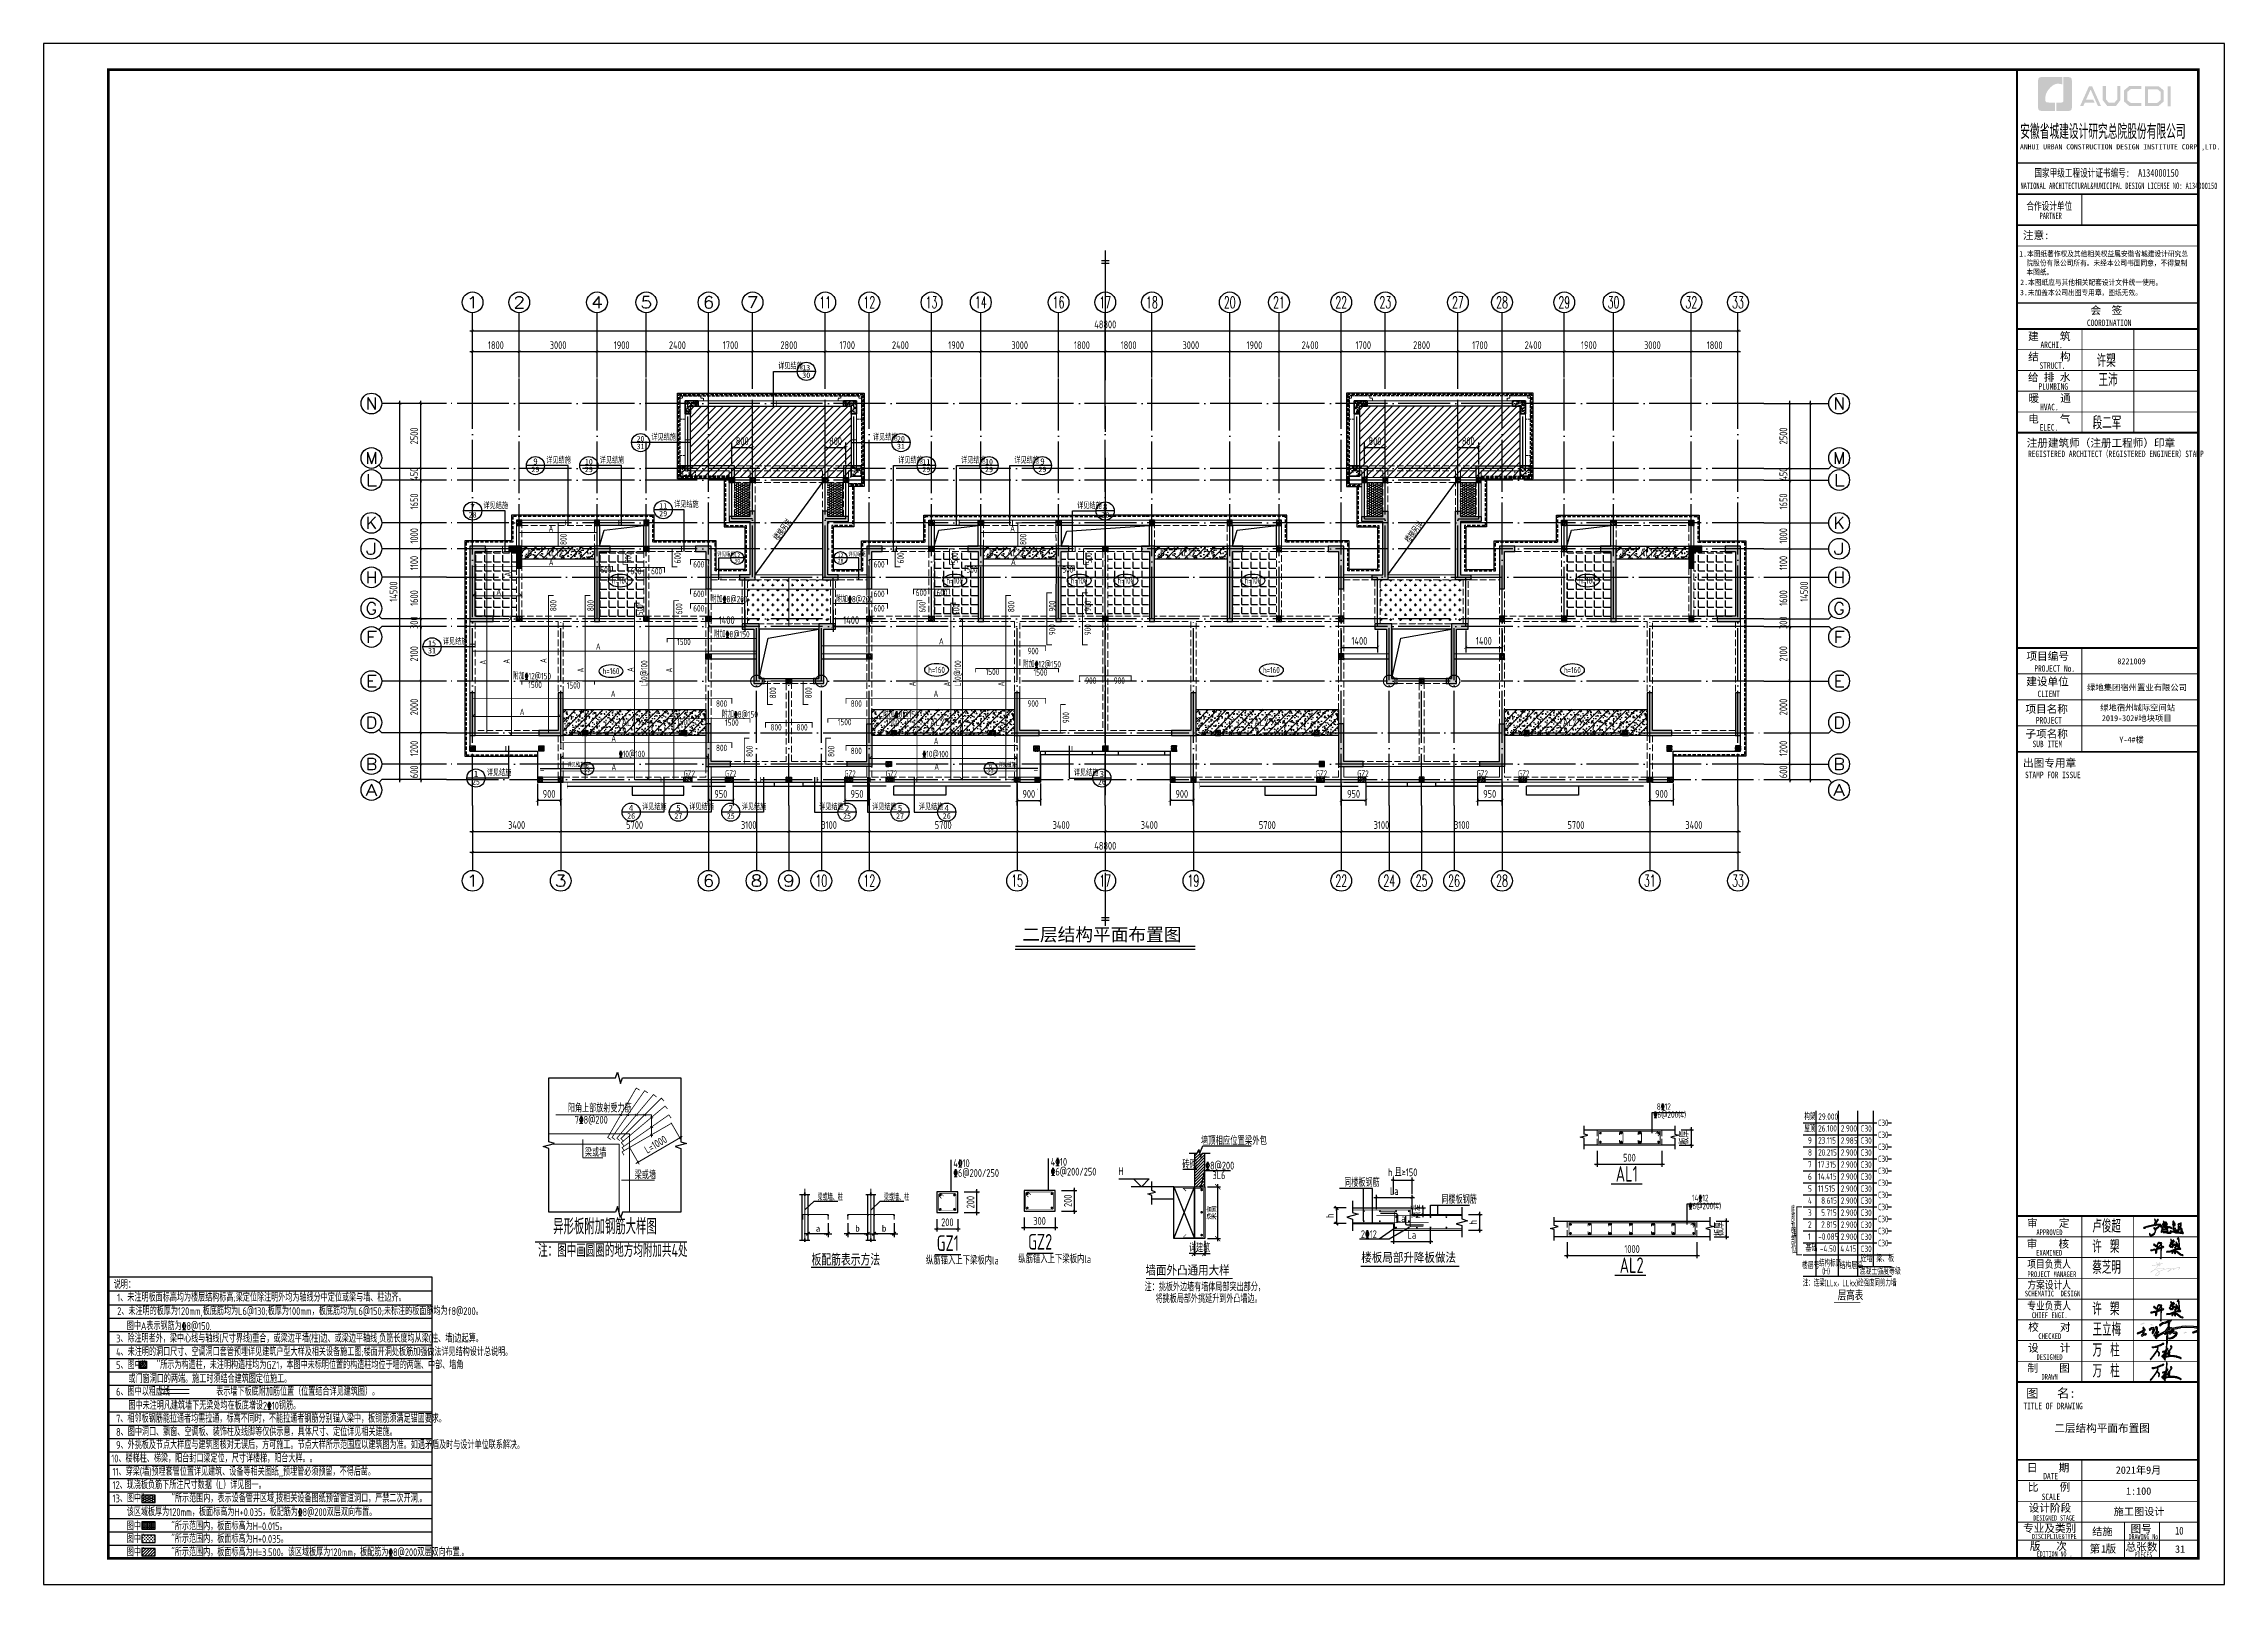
# Model space of a CAD drawing. Extents: x 826826 to 1642106, y -156213 to 399140.
# Drawn here: x 1269219 to 1353319, y 226901 to 286301 of the extents above; entities that cross this region are included whole.
import ezdxf
from ezdxf.enums import TextEntityAlignment as Align

# ---------------------------------------------------------------- set-up
doc = ezdxf.new("R2010")
doc.units = 0
doc.header["$LTSCALE"] = 1000
for name, pattern in [('__DASH', [0.35, 0.25, -0.1]), ('CENTER', [8, 5, -1, 1, -1]), ('DASH', [0.35, 0.25, -0.1]), ('DOTE', [2.42, 2, -0.2, 0.02, -0.2]), ('HIDDEN', [0.375, 0.25, -0.125])]:
    doc.linetypes.add(name, pattern=pattern)
doc.layers.get('0').update_dxf_attribs({"linetype": 'CONTINUOUS'})
doc.layers.get('DEFPOINTS').update_dxf_attribs({"linetype": 'CONTINUOUS'})
for name, color, linetype, lineweight in [('+公共字体', 7, 'CONTINUOUS', 20), ('+图名', 243, 'CONTINUOUS', 20), ('+混凝土墙', 3, 'CONTINUOUS', 20), ('7549', 9, 'CONTINUOUS', 18), ('DOTE', 251, 'DOTE', 9), ('S-REIN', 12, 'CONTINUOUS', 50), ('S-Thin-D', 7, 'DASH', 18), ('Z-详图标注', 3, 'CONTINUOUS', 18), ('图框', 9, 'CONTINUOUS', 18), ('图签', 147, 'CONTINUOUS', 18), ('平面-看线', 45, 'CONTINUOUS', 15), ('查找字符', 1, 'CONTINUOUS', 18)]:
    doc.layers.add(name, color=color, linetype=linetype, lineweight=lineweight)
for name, color, linetype in [('-TK', 7, 'CONTINUOUS'), ('A-AXIS', 1, 'CONTINUOUS'), ('A-DOTE', 10, 'DOTE'), ('AXIS', 3, 'CONTINUOUS'), ('AXIS_TEXT', 4, 'CONTINUOUS'), ('BEAM', 4, 'DASH'), ('BEAM_DE', 7, 'CONTINUOUS'), ('DIM', 2, 'CONTINUOUS'), ('DIM_IDEN', 67, 'CONTINUOUS'), ('FLOOR_UP_REIN', 13, 'CONTINUOUS'), ('GJ', 5, 'CONTINUOUS'), ('LINK', 6, 'CONTINUOUS'), ('NUM', 7, 'CONTINUOUS'), ('OUTLINE', 2, 'CONTINUOUS'), ('PUB_TEXT', 2, 'CONTINUOUS'), ('PUB_TITLE', 4, 'CONTINUOUS'), ('REIN', 6, 'CONTINUOUS'), ('ROOF', 183, 'CONTINUOUS'), ('S-0-TEXT', 7, 'CONTINUOUS'), ('S-B板填充', 251, 'CONTINUOUS'), ('S-B板标注', 3, 'CONTINUOUS'), ('S-B板边线', 2, 'CONTINUOUS'), ('S-B板配筋', 6, 'CONTINUOUS'), ('S-B板配筋号', 7, 'CONTINUOUS'), ('S-B表格', 2, 'CONTINUOUS'), ('S-DETLCW-LINE1-pdx', 7, 'CONTINUOUS'), ('S-DETLCW-TEXT', 7, 'CONTINUOUS'), ('S-DETLS-HATCH', 251, 'CONTINUOUS'), ('S-DETLS-TEXT', 7, 'CONTINUOUS'), ('S-D洞口', 4, 'CONTINUOUS'), ('S-J基础底板标注', 3, 'CONTINUOUS'), ('S-L主梁线', 4, 'DASH'), ('S-Q墙填充', 252, 'CONTINUOUS'), ('S-Q墙实线', 6, 'CONTINUOUS'), ('S-Q墙标注', 3, 'CONTINUOUS'), ('S-X详图实线', 4, 'CONTINUOUS'), ('S-X详图标注', 3, 'CONTINUOUS'), ('S-X详图钢筋', 6, 'CONTINUOUS'), ('S-Y一般标注', 3, 'CONTINUOUS'), ('S-Z柱填充', 252, 'CONTINUOUS'), ('S-Z柱实线', 6, 'CONTINUOUS'), ('S-大样-砼线', 7, 'CONTINUOUS'), ('S-引出线', 40, 'CONTINUOUS'), ('S-文字', 7, 'CONTINUOUS'), ('S-板正筋', 2, 'CONTINUOUS'), ('S-构造柱', 212, 'CONTINUOUS'), ('S-构造柱编号', 130, 'CONTINUOUS'), ('S-表格线', 54, 'CONTINUOUS'), ('S-降板填充', 75, 'CONTINUOUS'), ('TEXT', 2, 'CONTINUOUS'), ('THIN', 7, 'CONTINUOUS'), ('图签文字', 4, 'CONTINUOUS'), ('大样线', 40, 'CONTINUOUS'), ('大样详图_文字', 60, 'CONTINUOUS'), ('悬梁', 4, 'CONTINUOUS'), ('水平筋标注', 7, 'CONTINUOUS'), ('看线', 251, 'CONTINUOUS'), ('空调洞口标注', 130, 'CONTINUOUS'), ('说明文字', 7, 'CONTINUOUS')]:
    doc.layers.add(name, color=color, linetype=linetype)
doc.layers.add('配箍校核', color=34, linetype='CONTINUOUS', plot=False)
doc.styles.add('-宋体', font='', dxfattribs={"width": 0.7, "height": 300, "bigfont": '宋体.TTF'})
doc.styles.add('10', font='', dxfattribs={"width": 0.7, "height": 300})
doc.styles.add('_TCH_AXIS', font='COMPLEX', dxfattribs={"bigfont": 'GBCBIG'})
doc.styles.add('_TCH_LABEL', font='simhei.ttf')
doc.styles.add('BW_Rein', font='Tssdeng.shx', dxfattribs={"width": 0.7, "bigfont": 'hztxt.shx'})
doc.styles.add('COMPLEX', font='COMPLEX')
doc.styles.add('HT', font='simhei.ttf')
doc.styles.add('hzst', font='', dxfattribs={"width": 0.7})
doc.styles.add('TSSD_DIMENSION', font='Tssdeng.shx', dxfattribs={"width": 0.7, "bigfont": 'tssdchn.shx'})
doc.styles.add('TSSD_Label', font='Tssdeng.shx', dxfattribs={"width": 0.7, "bigfont": 'hztxt.shx'})
doc.styles.add('TSSD_Norm', font='Tssdeng.shx', dxfattribs={"bigfont": 'tssdchn.shx'})
doc.styles.add('TSSD_REIN', font='tssdeng.shx', dxfattribs={"width": 0.7, "height": 300, "bigfont": 'tssdchn.shx'})
doc.styles.add('宋体', font='', dxfattribs={"height": 50})
doc.styles.add('建筑图签-1', font='simhei.ttf', dxfattribs={"width": 0.7})
doc.styles.add('建筑图签-2', font='TXT.shx', dxfattribs={"width": 0.5, "bigfont": 'HZTXT.shx'})
doc.styles.add('结构文字', font='zstxt.shx', dxfattribs={"width": 0.7, "bigfont": 'zshz.shx'})
doc.styles.get('-宋体').set_extended_font_data('SimSun')
doc.styles.get('10').set_extended_font_data('SimSun')
doc.styles.get('hzst').set_extended_font_data('SimSun')
doc.styles.get('宋体').set_extended_font_data('SimSun')
doc.dimstyles.new('25-100', dxfattribs={"dimscale": 100, "dimtxt": 3, "dimasz": 2, "dimexe": 1, "dimexo": 1, "dimgap": 0.5, "dimtad": 1, "dimdec": 0, "dimlfac": 0.25, "dimdsep": 46, "dimtxsty": 'TSSD_REIN', "dimblk1": 'ARCHTICK', "dimblk2": 'ARCHTICK', "dimsah": 1, "dimcen": 2.5, "dimdle": 1, "dimclrd": 256, "dimclre": 256, "dimclrt": 7, "dimadec": 0, "dimazin": 0, "dimtfac": 1, "dimtdec": 0, "dimtix": 1, "dimtmove": 2, "dimatfit": 3, "dimldrblk": 'ARCHTICK', "dimfxl": 0, "dimtolj": 1, "dimtzin": 0, "dimlwd": -1, "dimlwe": -1, "dimarcsym": 0})
doc.dimstyles.new('STRUCK', dxfattribs={"dimtxt": 400, "dimasz": 121, "dimexe": 200, "dimexo": 150, "dimgap": 115, "dimtad": 1, "dimdec": 0, "dimdsep": 46, "dimtxsty": '结构文字', "dimblk": 'ARCHTICK', "dimcen": 400, "dimclrd": 3, "dimclre": 3, "dimclrt": 7, "dimadec": 0, "dimazin": 0, "dimtfac": 1, "dimtdec": 0, "dimtix": 1, "dimtmove": 2, "dimatfit": 3, "dimldrblk": '_DIMX', "dimfxl": 0, "dimtolj": 1, "dimtzin": 0, "dimarcsym": 0})
doc.dimstyles.new('TSSD_100_100$0', dxfattribs={"dimtxt": 300, "dimasz": 80, "dimexe": 100, "dimexo": 250, "dimgap": 100, "dimtad": 1, "dimdec": 0, "dimzin": 0, "dimdsep": 46, "dimtxsty": 'TSSD_DIMENSION', "dimblk": 'ARCHTICK', "dimcen": 0, "dimdle": 100, "dimclrd": 3, "dimclre": 3, "dimclrt": 7, "dimadec": 0, "dimazin": 0, "dimtfac": 1, "dimtdec": 0, "dimtix": 1, "dimtmove": 2, "dimatfit": 3, "dimldrblk": 'ARCHTICK', "dimfxl": 0, "dimtolj": 1, "dimtzin": 0, "dimarcsym": 0})
doc.dimstyles.new('TSSD_20_100', dxfattribs={"dimtxt": 300, "dimasz": 100, "dimexe": 100, "dimexo": 250, "dimgap": 100, "dimtad": 1, "dimdec": 0, "dimlfac": 0.2, "dimzin": 0, "dimdsep": 46, "dimtxsty": 'TSSD_DIMENSION', "dimblk": 'ARCHTICK', "dimcen": 0, "dimdle": 100, "dimclrt": 7, "dimadec": 0, "dimazin": 0, "dimtfac": 1, "dimtdec": 0, "dimtix": 1, "dimtmove": 2, "dimatfit": 3, "dimldrblk": 'ARCHTICK', "dimfxl": 0, "dimtolj": 1, "dimtzin": 0, "dimarcsym": 0})
doc.dimstyles.new('TSSD_25_100', dxfattribs={"dimtxt": 300, "dimasz": 100, "dimexe": 100, "dimexo": 250, "dimgap": 100, "dimtad": 1, "dimdec": 0, "dimlfac": 0.25, "dimzin": 0, "dimdsep": 46, "dimtxsty": 'TSSD_DIMENSION', "dimblk": 'ARCHTICK', "dimcen": 0, "dimdle": 100, "dimclrt": 7, "dimadec": 0, "dimazin": 0, "dimtfac": 1, "dimtdec": 0, "dimtix": 1, "dimtmove": 2, "dimatfit": 3, "dimldrblk": 'ARCHTICK', "dimfxl": 0, "dimtolj": 1, "dimtzin": 0, "dimarcsym": 0})
pattern_1 = [(0, (65678.815, -211040.24), (81.642857, 47.136514), [54.42857, -108.857143]), (120, (65678.815, -211040.24), (-81.642847, 47.136531), [54.42857, -108.857143]), (60, (65678.815, -211040.24), (1e-05, 94.273045), [-108.857143, 54.42857])]
pattern_2 = [(50, (-1482765.21, -204418.78), (215.17805, -18.82564), [22.5, -247.5]), (355, (-1482765.21, -204418.78), (-41.6254, 225.65764), [18, -198]), (100.4514, (-1482747.28, -204420.34), (173.55281, 206.83186), [19.12206, -210.34263]), (46.1842, (-1482765.21, -204358.78), (320.1723, -49.6557), [33.75, -371.25]), (96.6356, (-1482738.53, -204362.9), (280.3988, 292.23536), [28.6831, -315.5139]), (351.1842, (-1482765.2, -204358.78), (280.3986, 292.2356), [27, -297]), (21, (-1482735.21, -204373.78), (179.07212, -120.78567), [22.5, -247.5]), (326, (-1482735.21, -204373.78), (72.9946, 217.545), [18, -198]), (71.4514, (-1482720.3, -204383.84), (252.0668, 96.75915), [19.12206, -210.34263]), (37.5, (-1482765.214, -204418.776), (3.647957, 99.868156), [0, -195.6, 0, -201, 0, -198.75]), (7.5, (-1482765.21, -204418.78), (78.92086, 118.323514), [0, -114.6, 0, -191.1, 0, -75.75]), (327.5, (-1482832.114, -204418.78), (160.14673, -6.76646), [0, -75, 0, -234, 0, -310.5]), (317.5, (-1482862.11, -204418.78), (174.95585, 30.0315), [0, -97.5, 0, -155.4, 0, -220.5]), (45, (-1482765.21, -204418.78), (-106.06602, 106.06602), [])]
pattern_3 = [(50, (-1484165.2, -204418.78), (215.17805, -18.82564), [22.5, -247.5]), (355, (-1484165.2, -204418.78), (-41.6254, 225.65764), [18, -198]), (100.4514, (-1484147.27, -204420.34), (173.55281, 206.83186), [19.12206, -210.34263]), (46.1842, (-1484165.2, -204358.78), (320.1723, -49.6557), [33.75, -371.25]), (96.6356, (-1484138.52, -204362.9), (280.3988, 292.23536), [28.6831, -315.5139]), (351.1842, (-1484165.2, -204358.78), (280.3986, 292.2356), [27, -297]), (21, (-1484135.2, -204373.78), (179.07212, -120.78567), [22.5, -247.5]), (326, (-1484135.2, -204373.78), (72.9946, 217.545), [18, -198]), (71.4514, (-1484120.28, -204383.84), (252.0668, 96.75915), [19.12206, -210.34263]), (37.5, (-1484165.2, -204418.776), (3.647957, 99.868156), [0, -195.6, 0, -201, 0, -198.75]), (7.5, (-1484165.2, -204418.78), (78.92086, 118.323514), [0, -114.6, 0, -191.1, 0, -75.75]), (327.5, (-1484232.1, -204418.776), (160.14673, -6.76646), [0, -75, 0, -234, 0, -310.5]), (317.5, (-1484262.1, -204418.78), (174.95585, 30.0315), [0, -97.5, 0, -155.4, 0, -220.5]), (45, (-1484165.2, -204418.78), (-106.06602, 106.06602), [])]
pattern_4 = [(50, (-1460192.53, -24952.3), (358.63, -31.376), [37.5, -412.5]), (355, (-1460192.53, -24952.3), (-69.3757, 376.096), [30, -330]), (100.4514, (-1460162.64, -24954.93), (289.2547, 344.7198), [31.87, -350.571]), (46.1842, (-1460192.53, -24852.3), (533.6205, -82.7595), [56.25, -618.75]), (96.6356, (-1460148.06, -24859.2), (467.3314, 487.059), [47.805, -525.8565]), (351.1842, (-1460192.53, -24852.3), (467.331, 487.059), [45, -495]), (21, (-1460142.53, -24877.3), (298.4535, -201.3094), [37.5, -412.5]), (326, (-1460142.53, -24877.3), (121.6577, 362.575), [30, -330]), (71.4514, (-1460117.66, -24894.1), (420.1113, 161.2652), [31.87, -350.571]), (37.5, (-1460192.53, -24952.31), (6.07993, 166.44693), [0, -326, 0, -335, 0, -331.25]), (7.5, (-1460192.53, -24952.31), (131.5348, 197.20586), [0, -191, 0, -318.5, 0, -126.25]), (327.5, (-1460304.03, -24952.31), (266.9112, -11.27744), [0, -125, 0, -390, 0, -517.5]), (317.5, (-1460354.03, -24952.3), (291.5931, 50.0525), [0, -162.5, 0, -259, 0, -367.5]), (45, (-1460192.53, -24952.3), (-176.7767, 176.7767), [])]

msp = doc.modelspace()

# ---------------------------------------------------------------- texts
at = {"layer": 'NUM', "style": 'TSSD_Norm', "width": 0.7}
for s, p in [('AL1', (1329849.02, 242429.14)), ('AL2', (1329999.57, 238906.96))]:
    msp.add_text(s, height=600, dxfattribs=at).set_placement(p)
at = {"layer": 'S-B板标注', "color": 7, "style": 'TSSD_REIN', "width": 0.7}
for s, p in [('h=100', (1291130.78, 265479.96)), ('h=100', (1304030.66, 265479.96)), ('h=100', (1308830.78, 265479.96)), ('h=100', (1310630.66, 265479.96)), ('h=100', (1315530.78, 265479.96)), ('h=100', (1328430.66, 265479.96)), ('h=160', (1290776.5, 261990.92)), ('h=160', (1303328.64, 262037.67)), ('h=160', (1316242.92, 262030.51)), ('h=160', (1327852.3, 262030.51))]:
    msp.add_text(s, height=240, dxfattribs=at).set_placement(p)
at = {"layer": 'S-B板配筋号', "color": 1, "style": 'TSSD_REIN', "width": 0.7}
for s, p in [('A', (1288693.76, 267483.6)), ('A', (1306493.89, 267483.6)), ('A', (1288700.16, 266182.14)), ('A', (1306524.82, 266198.72)), ('A', (1286680.27, 265044.03)), ('附加%%1328@200', (1294947.3, 264757.82)), ('附加%%1328@200', (1299783.79, 264757.82)), ('附加%%1328@150', (1295060.42, 263406.92)), ('A', (1290516.37, 262931.3)), ('附加%%13212@150', (1306980.2, 262252.43)), ('附加%%13212@150', (1287315.32, 261792.38)), ('A', (1287580.38, 260412.72)), ('附加%%1328@150', (1295380.4, 260317.2)), ('附加%%1328@150', (1301580.34, 260317.2)), ('%%13210@100', (1291402.23, 258791.09)), ('%%13210@100', (1303107.85, 258787.85))]:
    msp.add_text(s, height=250, dxfattribs=at).set_placement(p)
for s, rotation, p in [('楼梯另详', 53.7658674, (1297564.14, 267107)), ('楼梯另详', 53.7764438, (1321908.37, 267023.43)), ('A', 449.999992, (1287238.46, 265752.68)), ('A', 449.999992, (1286284.14, 262361)), ('A', 449.999992, (1287190.17, 262397.5)), ('A', 449.999992, (1288615.59, 262422.05)), ('L10@100', 449.999992, (1292504.92, 261520.68)), ('L10@100', 89.999992, (1304599.88, 261520.68)), ('A', 89.999992, (1290051.34, 262057.36)), ('A', 89.999992, (1293464.37, 262057.36)), ('A', 89.999992, (1302846.37, 261523.1)), ('A', 89.999992, (1306271.34, 261523.1))]:
    msp.add_text(s, height=250, rotation=rotation, dxfattribs=at).set_placement(p)
at = {"layer": 'S-B板配筋号', "style": 'TSSD_REIN', "width": 0.7}
for s, rotation, p in [('800', 449.999992, (1289141.01, 267189.01)), ('500', 449.999992, (1291641.01, 266476.32)), ('600', 449.999992, (1293541, 266476.32)), ('600', 449.999992, (1302141, 266476.32)), ('500', 449.999992, (1304229.18, 266476.32)), ('800', 449.999992, (1306868.97, 267189.01)), ('500', 449.999992, (1309399.71, 266476.32)), ('800', 89.999992, (1288747.75, 264636.57)), ('800', 89.999992, (1290185.7, 264636.57)), ('500', 89.999992, (1292081.71, 264474.59)), ('600', 89.999992, (1293598.73, 264515.44)), ('600', 449.999992, (1302980.73, 264576.32)), ('500', 449.999992, (1304287.61, 264476.32)), ('800', 449.999992, (1306405.7, 264598.3)), ('900', 449.999992, (1307986.93, 264616.12)), ('900', 449.999992, (1309358.84, 264616.12)), ('900', 449.999992, (1307986.93, 263706.93)), ('900', 449.999992, (1309358.84, 263706.93)), ('800', 449.999992, (1297216.42, 261273.18)), ('800', 89.999992, (1298591, 261273.18)), ('900', 449.999992, (1308519.69, 260316.12)), ('800', 449.999992, (1296319.69, 259016.12)), ('800', 449.999992, (1299467.14, 259016.12))]:
    msp.add_text(s, height=250, rotation=rotation, dxfattribs=at).set_placement(p, align=Align.TOP_CENTER)
for s, p in [('500', (1290901.97, 266137.5)), ('600', (1292058.25, 266090.56)), ('600', (1292858.25, 266090.57)), ('600', (1294483.47, 266352.83)), ('600', (1294483.47, 266352.83)), ('600', (1301438.54, 266352.83)), ('600', (1301438.54, 266352.83)), ('500', (1305020.03, 266153.59)), ('500', (1308716.5, 266153.59)), ('600', (1294483.47, 265211.46)), ('600', (1301438.54, 265211.46)), ('600', (1303063.76, 265257.27)), ('600', (1303863.76, 265257.26)), ('600', (1294483.24, 264655.64)), ('600', (1301438.3, 264655.64)), ('1500', (1293911.3, 263363.34)), ('900', (1307375.81, 263009.23)), ('1500', (1288170.42, 261705.86)), ('1500', (1289656.89, 261683.56)), ('1500', (1305811.35, 262208.85)), ('1500', (1307660.4, 262186.55)), ('900', (1309601.44, 261867.73)), ('900', (1310703.78, 261867.73)), ('800', (1295364.1, 260982.21)), ('800', (1300557.9, 260982.21)), ('900', (1307375.81, 260982.21)), ('1500', (1293911.4, 260273.62)), ('1500', (1295760.45, 260251.32)), ('800', (1297466.56, 260067.73)), ('800', (1298468.27, 260067.73)), ('1500', (1300111.35, 260273.62)), ('1500', (1301960.4, 260251.32)), ('800', (1295364.1, 259272.84)), ('800', (1300557.9, 259161.78))]:
    msp.add_text(s, height=250, dxfattribs=at).set_placement(p, align=Align.TOP_CENTER)
for p in [(1303746.28, 263137.65), (1291091.77, 261110.63), (1303539.18, 261110.63), (1291111, 259387.53), (1303546.12, 259290.2), (1291117.43, 258288.99), (1303569.11, 258302.72)]:
    msp.add_text('A', height=250, dxfattribs=at).set_placement(p)
for p in [(1291973.97, 262076.43), (1304179.87, 261518.53)]:
    msp.add_text('A', height=250, rotation=89.999992, dxfattribs=at).set_placement(p)
at = {"layer": 'S-文字', "style": '-宋体'}
msp.add_text('二层结构平面布置图', height=500, dxfattribs=at).set_placement((1306961.49, 251704.91))
at = {"layer": 'S-文字', "style": 'TSSD_REIN', "width": 0.7}
for s, p in [('说明：', (1271926.57, 238303.38)), ('1、未注明板面标高均为楼层结构标高;梁定位除注明外均为轴线分中定位或梁与墙、柱边齐。', (1272056.96, 237807.13)), ('3、除注明者外，梁中心线与轴线(尺寸界线)重合，或梁边平墙(柱)边、或梁边平轴线,负筋长度均从梁(柱、墙)边起算。', (1272013.77, 236229.91)), ('4、未注明的洞口尺寸、空调洞口套管预埋详见建筑户型大样及相关设备施工图;楼面开洞处板筋加强做法详见结构设计总说明。', (1272013.77, 235709.91)), ('5、图中"   "所示为构造柱，未注明构造柱均为GZ1，本图中未标明位置的构造柱均位于墙的两端、中部、墙角', (1272013.77, 235203.65)), ('或门窗洞口的两端。施工时须结合建筑图定位施工。', (1272490.21, 234668.66)), ('6、图中以粗虚线            表示墙下板底附加筋位置（位置结合详见建筑图）。', (1272013.77, 234179.05)), ('图中未注明凡建筑墙下无梁处均在板底增设2%%13210钢筋。', (1272490.21, 233640.09)), ('7、相邻板钢筋能拉通者均需拉通，标高不同时，不能拉通者钢筋分别锚入梁中，板钢筋须满足锚固要求。', (1272013.77, 233139.76)), ('8、图中洞口、飘窗、空调板、装饰柱及线脚等仅供示意，具体尺寸、定位详见相关建施。', (1272013.77, 232625.48)), ('9、外挑板及节点大样应与建筑图核对无误后，方可施工。节点大样所示范围应以建筑图为准。如遇矛盾及时与设计单位联系解决。', (1272013.77, 232123.02)), ('10、楼梯柱、梯梁，阳台封口梁定位，尺寸详楼梯，阳台大样。。', (1271829.53, 231604.18)), ('11、穿梁(墙)预埋套管位置详见建筑、设备等相关图纸,,预埋管必须预留，不得后凿。', (1271877.03, 231093.87)), ('12、现浇板负筋下所注尺寸数据（L）详见图一。', (1271877.03, 230579.58)), ('13、图中"       "所示范围内，表示设备管井区域,按相关设备图纸预留管道洞口，严禁二次开洞.。', (1271877.03, 230065.29)), ('图中"       "所示范围内，板面标高为H-0.015。', (1272425.14, 228992.77)), ('图中"       "所示范围内，板面标高为H+0.035。', (1272425.14, 228503.04)), ('图中"       "所示范围内，板面标高为H=3.500。该区域板厚为120mm，板配筋为%%1328@200双层双向布置.。', (1272425.14, 227988.75))]:
    msp.add_text(s, height=300, dxfattribs=at).set_placement(p)
at = {"layer": 'S-文字', "color": 1, "style": 'TSSD_REIN', "width": 0.7}
for s, p in [('2、未注明的板厚为120mm,板底筋均为L6@130;板厚为100mm，板底筋均为L6@150;未标注的板面筋均为f8@200。', (1272056.96, 237285.32)), ('图中A表示钢筋为%%1328@150.', (1272426.11, 236710.12)), ('该区域板厚为120mm，板面标高为H+0.035，板配筋为%%1328@200双层双向布置。', (1272425.14, 229537.54))]:
    msp.add_text(s, height=300, dxfattribs=at).set_placement(p)
at = {"layer": 'S-构造柱编号', "color": 2, "linetype": 'ByBlock', "style": 'TSSD_REIN', "width": 0.65}
for p in [(1318278.97, 258032.69, 0), (1319878.97, 258032.69, 0), (1324478.96, 258032.69, 0), (1326078.97, 258032.69, 0)]:
    msp.add_text('GZ2', height=250, dxfattribs=at).set_placement(p)
at = {"layer": 'TEXT', "color": 1, "style": 'TSSD_REIN', "width": 0.7}
for s, p in [('AL1', (1289075.67, 266535.71, 0)), ('AL1', (1306875.67, 266535.71, 0)), ('AL1', (1313475.67, 266535.71, 0)), ('AL1', (1331275.67, 266535.71, 0)), ('AL2', (1292045.73, 259992.44, 0)), ('AL2', (1303945.73, 259992.44, 0)), ('AL2', (1316445.72, 259992.44, 0)), ('AL2', (1328345.72, 259992.44, 0))]:
    msp.add_text(s, height=300, dxfattribs=at).set_placement(p, align=Align.RIGHT)
at = {"layer": 'TEXT', "color": 0, "width": 0.7}
for s, style, p in [('4\x8410', 'TSSD_REIN', (1304300.76, 242987.22)), ('4\x8410', 'TSSD_REIN', (1308057.42, 243039.08)), ('\x846@200/250', 'TSSD_REIN', (1304300.76, 242610.45)), ('\x846@200/250', 'TSSD_REIN', (1308057.42, 242662.3)), ('纵筋锚入上下梁板内la', 'TSSD_Label', (1303244.52, 239236.47)), ('纵筋锚入上下梁板内la', 'TSSD_Label', (1306805.03, 239288.32))]:
    msp.add_text(s, height=300, dxfattribs=dict(at, style=style)).set_placement(p)
at = {"layer": 'TEXT', "color": 0, "style": 'TSSD_Norm', "width": 0.7}
for s, p in [('GZ1', (1304089.14, 239757.2)), ('GZ2', (1307649.64, 239809.05))]:
    msp.add_text(s, height=600, dxfattribs=at).set_placement(p, align=Align.CENTER)
at = {"layer": '图签文字', "color": 1, "style": '建筑图签-1'}
msp.add_text('二层结构平面布置图', height=300, dxfattribs=at).set_placement((1346760.96, 232775.3))
at = {"layer": '图签文字', "color": 1, "style": '建筑图签-1', "width": 0.8}
msp.add_text('10', height=300, dxfattribs=at).set_placement((1351415.28, 228820.54))
at = {"layer": '大样详图_文字', "style": 'TSSD_REIN', "width": 0.7}
for s, p in [('%%1326@200(4)', (1331303.18, 244812.29)), ('8\x8412', (1331430.42, 245121.07)), ('%%1326@200(4)', (1332654.29, 241290.11))]:
    msp.add_text(s, height=250, dxfattribs=at).set_placement(p, align=Align.BOTTOM_LEFT)
at = {"layer": '大样详图_文字', "color": 1, "style": 'TSSD_REIN', "width": 0.7}
msp.add_text('14%%13212', height=250, dxfattribs=at).set_placement((1332781.54, 241598.89), align=Align.BOTTOM_LEFT)

# ---------------------------------------------------------------- blocks, each defined once
blk = doc.blocks.new('A$C6AF37BC7')
h = blk.add_hatch(color=256)
h.paths.add_polyline_path([(660, -48), (672, -48), (678, -96)], flags=16)
h.paths.add_polyline_path([(708, 144), (702, 150), (660, 126), (672, 66), (666, 36), (456, -42), (366, -60), (294, -60), (276, -72), (288, -96), (456, -72), (612, -12), (564, -102), (552, -114), (546, -96), (534, -102), (534, -138), (558, -144), (654, -18), (654, 6), (672, 12), (678, -30), (648, -30), (642, -54), (654, -84), (654, -138), (684, -168), (708, -156), (714, -60), (804, -108), (948, -228), (1038, -258), (1062, -258), (1074, -246), (1056, -228), (1032, -228), (954, -192), (786, -60), (708, -30), (714, 24), (756, 30), (816, 54), (954, 48), (972, 66), (948, 84), (810, 84), (702, 48), (690, 120), (726, 132), (720, 144)])
h.paths.add_polyline_path([(852, 216), (864, 216), (870, 174), (840, 198)], flags=16)
h.paths.add_polyline_path([(-312, 282), (-318, 288), (-336, 288), (-348, 276), (-246, 180), (-222, 192), (-222, 210)], flags=17)
h.paths.add_polyline_path([(546, 330), (552, 330), (564, 300), (558, 216), (486, 174), (462, 180), (438, 222)], flags=16)
h.paths.add_polyline_path([(-102, 342), (-48, 336), (-18, 324), (18, 324), (-36, 246), (-174, 96), (-156, 246), (-132, 306)], flags=16)
h.paths.add_polyline_path([(-66, 366), (-72, 372), (-108, 372), (-138, 342), (-168, 288), (-192, 192), (-204, 18), (-228, -78), (-228, 6), (-258, 42), (-306, 48), (-438, 12), (-456, 12), (-468, 24), (-498, 0), (-486, -12), (-420, -12), (-318, 18), (-270, 18), (-252, -6), (-252, -102), (-264, -138), (-240, -156), (-216, -132), (-192, -72), (-174, 60), (-108, 66), (12, 108), (0, 0), (0, -366), (-18, -342), (-24, -372), (-6, -396), (24, -396), (24, -78), (42, 120), (108, 132), (132, 144), (144, 162), (132, 174), (66, 162), (48, 210), (48, 240), (18, 240), (12, 138), (-144, 90), (-114, 138), (-24, 228), (54, 330), (36, 354), (-18, 354)])
h.paths.add_polyline_path([(756, 378), (750, 384), (732, 384), (714, 366), (732, 360), (738, 324), (714, 180), (714, 156), (726, 144), (750, 162), (762, 366)])
h.paths.add_polyline_path([(498, 516), (492, 522), (474, 516), (492, 474), (486, 378), (444, 336), (468, 324), (552, 366), (426, 246), (408, 210), (414, 192), (462, 150), (504, 150), (552, 180), (552, 138), (570, 132), (582, 150), (588, 198), (666, 258), (648, 246), (690, 240), (702, 258), (666, 294), (588, 240), (588, 324), (564, 348), (630, 402), (654, 426), (654, 438), (636, 444), (534, 390), (576, 432), (618, 456), (630, 480), (606, 486), (570, 462), (516, 408), (516, 492)])
h.paths.add_polyline_path([(846, 594), (840, 600), (828, 600), (798, 570), (780, 522), (792, 516), (840, 570), (852, 516), (864, 264), (840, 246), (792, 246), (786, 258), (804, 294), (804, 324), (786, 330), (756, 264), (756, 240), (810, 204), (786, 174), (792, 162), (822, 186), (888, 102), (900, 96), (918, 114), (894, 216), (882, 510), (870, 570)])
at = {"linetype": 'Continuous'}
for points in [[(-66, 366), (-72, 372), (-108, 372), (-138, 342), (-168, 288), (-192, 192), (-204, 18), (-228, -78), (-228, 6), (-258, 42), (-306, 48), (-438, 12), (-456, 12), (-468, 24), (-498, 0), (-486, -12), (-420, -12), (-318, 18), (-270, 18), (-252, -6), (-252, -102), (-264, -138), (-240, -156), (-216, -132), (-192, -72), (-174, 60), (-108, 66), (12, 108), (0, 0), (0, -366), (-18, -342), (-24, -372), (-6, -396), (24, -396), (24, -78), (42, 120), (108, 132), (132, 144), (144, 162), (132, 174), (66, 162), (48, 210), (48, 240), (18, 240), (12, 138), (-144, 90), (-114, 138), (-24, 228), (54, 330), (36, 354), (-18, 354), (-66, 366)], [(-312, 282), (-318, 288), (-336, 288), (-348, 276), (-246, 180), (-222, 192), (-222, 210), (-312, 282)], [(-102, 342), (-48, 336), (-18, 324), (18, 324), (-36, 246), (-174, 96), (-156, 246), (-132, 306), (-102, 342)], [(708, 144), (702, 150), (660, 126), (672, 66), (666, 36), (456, -42), (366, -60), (294, -60), (276, -72), (288, -96), (456, -72), (612, -12), (564, -102), (552, -114), (546, -96), (534, -102), (534, -138), (558, -144), (654, -18), (654, 6), (672, 12), (678, -30), (648, -30), (642, -54), (654, -84), (654, -138), (684, -168), (708, -156), (714, -60), (804, -108), (948, -228), (1038, -258), (1062, -258), (1074, -246), (1056, -228), (1032, -228), (954, -192), (786, -60), (708, -30), (714, 24), (756, 30), (816, 54), (954, 48), (972, 66), (948, 84), (810, 84), (702, 48), (690, 120), (726, 132), (720, 144), (708, 144)], [(498, 516), (492, 522), (474, 516), (492, 474), (486, 378), (444, 336), (468, 324), (552, 366), (426, 246), (408, 210), (414, 192), (462, 150), (504, 150), (552, 180), (552, 138), (570, 132), (582, 150), (588, 198), (666, 258), (648, 246), (690, 240), (702, 258), (666, 294), (588, 240), (588, 324), (564, 348), (630, 402), (654, 426), (654, 438), (636, 444), (534, 390), (576, 432), (618, 456), (630, 480), (606, 486), (570, 462), (516, 408), (516, 492), (498, 516)], [(546, 330), (552, 330), (564, 300), (558, 216), (486, 174), (462, 180), (438, 222), (546, 330)], [(756, 378), (750, 384), (732, 384), (714, 366), (732, 360), (738, 324), (714, 180), (714, 156), (726, 144), (750, 162), (762, 366), (756, 378)], [(846, 594), (840, 600), (828, 600), (798, 570), (780, 522), (792, 516), (840, 570), (852, 516), (864, 264), (840, 246), (792, 246), (786, 258), (804, 294), (804, 324), (786, 330), (756, 264), (756, 240), (810, 204), (786, 174), (792, 162), (822, 186), (888, 102), (900, 96), (918, 114), (894, 216), (882, 510), (870, 570), (846, 594)], [(852, 216), (864, 216), (870, 174), (840, 198), (852, 216)], [(660, -48), (672, -48), (678, -96), (660, -48)]]:
    blk.add_lwpolyline(points, dxfattribs=at)
blk = doc.blocks.new('院标1')
h = blk.add_hatch(color=150)
h.dxf.hatch_style = 1
edge = h.paths.add_edge_path()
edge.add_spline(control_points=[(116373, 648379), (116379, 648379), (116382, 648379), (116391, 648379), (116391, 648379), (116391, 648379), (116616, 648379), (116616, 648379), (116616, 648379), (116616, 648379), (116616, 648054), (116616, 648054), (116616, 648054), (116616, 648054), (116108, 648054), (116108, 648054), (116108, 648054), (116028, 648054), (115963, 648111), (115963, 648199), (115963, 648199), (115963, 648199), (115963, 649215), (115963, 649215), (115963, 649215), (115963, 649295), (116018, 649360), (116108, 649360), (116108, 649360), (116108, 649360), (116897, 649360), (116897, 649360), (116897, 649360), (116897, 649360), (116897, 649080), (116897, 649080), (116897, 649080), (116897, 649080), (116566, 649140), (116356, 648859), (116356, 648859), (116245, 648719), (116240, 648545), (116247, 648466), (116247, 648466), (116254, 648386), (116247, 648466), (116247, 648466), (116247, 648466), (116247, 648466), (116258, 648374), (116373, 648379)], knot_values=[0, 0, 0, 0, 0.071429, 0.071429, 0.071429, 0.107143, 0.142857, 0.142857, 0.142857, 0.178571, 0.214286, 0.214286, 0.214286, 0.25, 0.285714, 0.285714, 0.285714, 0.321429, 0.357143, 0.357143, 0.357143, 0.392857, 0.428571, 0.428571, 0.428571, 0.464286, 0.5, 0.5, 0.5, 0.535714, 0.571429, 0.571429, 0.571429, 0.607143, 0.642857, 0.642857, 0.642857, 0.678571, 0.714286, 0.714286, 0.714286, 0.75, 0.785714, 0.785714, 0.785714, 0.821429, 0.857143, 0.857143, 0.857143, 0.928571, 1, 1, 1, 1], degree=3, periodic=0)
h = blk.add_hatch(color=150)
h.dxf.hatch_style = 1
edge = h.paths.add_edge_path()
edge.add_spline(control_points=[(117268, 649215), (117268, 649215), (117268, 648199), (117268, 648199), (117268, 648199), (117268, 648114), (117212, 648054), (117123, 648054), (117123, 648054), (117123, 648054), (116663, 648054), (116663, 648054), (116663, 648054), (116663, 648054), (116663, 648379), (116663, 648379), (116663, 648379), (116663, 648379), (116865, 648379), (116865, 648379), (116865, 648379), (116907, 648379), (116941, 648413), (116941, 648455), (116941, 648455), (116941, 648455), (116941, 649360), (116941, 649360), (116941, 649360), (116941, 649360), (117123, 649360), (117123, 649360), (117123, 649360), (117204, 649360), (117268, 649306), (117268, 649215)], knot_values=[0, 0, 0, 0, 0.1, 0.1, 0.1, 0.15, 0.2, 0.2, 0.2, 0.25, 0.3, 0.3, 0.3, 0.35, 0.4, 0.4, 0.4, 0.45, 0.5, 0.5, 0.5, 0.55, 0.6, 0.6, 0.6, 0.65, 0.7, 0.7, 0.7, 0.75, 0.8, 0.8, 0.8, 0.9, 1, 1, 1, 1], degree=3, periodic=0)
blk = doc.blocks.new('ljc')
at = {"linetype": 'Continuous'}
h = blk.add_hatch(color=0, dxfattribs=at)
h.paths.add_polyline_path([(2023, 1568), (2019, 1564), (2020, 1562), (2024, 1562), (2022, 1552), (1955, 1538), (1933, 1530), (1930, 1527), (1929, 1525), (1931, 1523), (1944, 1524), (1946, 1526), (1942, 1528), (1960, 1535), (1967, 1535), (1975, 1538), (1985, 1539), (1998, 1543), (2010, 1544), (2018, 1547), (2025, 1546), (2035, 1549), (2061, 1550), (2052, 1537), (2042, 1528), (2028, 1521), (2023, 1521), (2018, 1526), (2015, 1527), (2013, 1525), (2013, 1521), (2019, 1516), (2022, 1508), (2022, 1494), (2012, 1477), (2000, 1469), (1988, 1467), (1982, 1473), (1980, 1480), (1978, 1482), (1978, 1475), (1981, 1468), (1988, 1463), (1994, 1463), (2005, 1467), (2018, 1478), (2027, 1493), (2028, 1504), (2025, 1517), (2033, 1518), (2054, 1533), (2067, 1549), (2067, 1552), (2064, 1555), (2029, 1553), (2036, 1575), (2049, 1591), (2047, 1593), (2043, 1592), (2028, 1573), (2025, 1589), (2021, 1597), (2018, 1599), (2017, 1597), (2020, 1590)])
h.paths.add_polyline_path([(2081, 1522), (2081, 1528), (2075, 1541), (2093, 1562), (2097, 1572), (2094, 1577), (2087, 1576), (2089, 1572), (2092, 1572), (2091, 1567), (2080, 1551), (2066, 1537), (2065, 1535), (2067, 1533), (2073, 1535), (2077, 1523), (2077, 1513), (2072, 1496), (2072, 1492), (2074, 1490), (2078, 1494), (2083, 1510), (2099, 1510), (2119, 1507), (2119, 1500), (2116, 1496), (2108, 1493), (2087, 1496), (2084, 1492), (2087, 1489), (2103, 1488), (2122, 1483), (2140, 1484), (2148, 1482), (2152, 1486), (2152, 1491), (2148, 1488), (2125, 1488), (2114, 1490), (2124, 1499), (2126, 1509), (2121, 1512), (2119, 1511), (2108, 1514), (2124, 1523), (2132, 1532), (2130, 1535), (2121, 1536), (2115, 1533), (2109, 1533), (2123, 1555), (2121, 1559), (2114, 1557), (2116, 1564), (2115, 1569), (2111, 1573), (2105, 1572), (2093, 1554)])
h.paths.add_polyline_path([(2089, 1535), (2097, 1535), (2112, 1551), (2116, 1552), (2111, 1543), (2099, 1528), (2101, 1526), (2114, 1528), (2121, 1531), (2124, 1530), (2118, 1524), (2101, 1515), (2084, 1514), (2084, 1518)], flags=16)
h.paths.add_polyline_path([(2093, 1537), (2095, 1540), (2103, 1546), (2096, 1537)], flags=16)
h.paths.add_polyline_path([(2093, 1544), (2094, 1549), (2106, 1568), (2109, 1569), (2111, 1567), (2108, 1554), (2104, 1550)], flags=16)
h.paths.add_polyline_path([(2141, 1534), (2138, 1533), (2137, 1531), (2142, 1527), (2155, 1522), (2158, 1523), (2153, 1528)])
h.paths.add_polyline_path([(2175, 1522), (2173, 1524), (2172, 1546), (2183, 1545), (2185, 1547), (2183, 1557), (2178, 1566), (2177, 1561), (2180, 1556), (2181, 1550), (2175, 1550), (2170, 1554), (2169, 1574), (2171, 1574), (2175, 1569), (2176, 1571), (2170, 1579), (2167, 1579), (2165, 1577), (2164, 1562), (2166, 1553), (2163, 1553), (2162, 1551), (2167, 1547), (2169, 1537), (2169, 1524), (2166, 1521), (2165, 1517), (2168, 1513), (2170, 1513), (2173, 1517), (2180, 1517), (2178, 1502), (2175, 1500), (2167, 1499), (2175, 1496), (2180, 1497), (2183, 1500), (2184, 1511), (2187, 1521), (2185, 1523)])
h.paths.add_polyline_path([(2233, 1542), (2233, 1564), (2231, 1567), (2215, 1558), (2210, 1557), (2206, 1552), (2211, 1548), (2211, 1551), (2229, 1560), (2228, 1542), (2227, 1537), (2224, 1533), (2220, 1534), (2213, 1542), (2211, 1543), (2209, 1541), (2209, 1508), (2189, 1508), (2187, 1506), (2191, 1503), (2213, 1503), (2217, 1511), (2222, 1516), (2232, 1518), (2234, 1513), (2234, 1505), (2227, 1505), (2232, 1502), (2232, 1500), (2228, 1497), (2229, 1493), (2239, 1495), (2243, 1489), (2243, 1486), (2212, 1492), (2189, 1492), (2179, 1494), (2176, 1496), (2167, 1496), (2164, 1498), (2154, 1499), (2147, 1503), (2144, 1503), (2143, 1501), (2144, 1498), (2153, 1494), (2174, 1491), (2186, 1487), (2211, 1487), (2222, 1484), (2230, 1484), (2243, 1480), (2249, 1480), (2251, 1482), (2244, 1496), (2246, 1499), (2238, 1503), (2239, 1513), (2237, 1520), (2233, 1523), (2224, 1522), (2214, 1516), (2212, 1522), (2213, 1536), (2220, 1530), (2228, 1530), (2230, 1532)])
at = {"color": 0, "linetype": 'Continuous'}
for points in [[(1930, 1527), (1929, 1525), (1931, 1523), (1944, 1524), (1946, 1526), (1942, 1528), (1960, 1535), (1967, 1535), (1975, 1538), (1985, 1539), (1998, 1543), (2010, 1544), (2018, 1547), (2025, 1546), (2035, 1549), (2061, 1550), (2052, 1537), (2042, 1528), (2028, 1521), (2023, 1521), (2018, 1526), (2015, 1527), (2013, 1525), (2013, 1521), (2019, 1516), (2022, 1508), (2022, 1494), (2012, 1477), (2000, 1469), (1988, 1467), (1982, 1473), (1980, 1480), (1978, 1482), (1978, 1475), (1981, 1468), (1988, 1463), (1994, 1463), (2005, 1467), (2018, 1478), (2027, 1493), (2028, 1504), (2025, 1517), (2033, 1518), (2054, 1533), (2067, 1549), (2067, 1552), (2064, 1555), (2029, 1553), (2036, 1575), (2049, 1591), (2047, 1593), (2043, 1592), (2028, 1573), (2025, 1589), (2021, 1597), (2018, 1599), (2017, 1597), (2020, 1590), (2023, 1568), (2019, 1564), (2020, 1562), (2024, 1562), (2022, 1552), (1955, 1538), (1933, 1530), (1930, 1527)], [(2163, 1553), (2162, 1551), (2167, 1547), (2169, 1537), (2169, 1524), (2166, 1521), (2165, 1517), (2168, 1513), (2170, 1513), (2173, 1517), (2180, 1517), (2178, 1502), (2175, 1500), (2167, 1499), (2175, 1496), (2180, 1497), (2183, 1500), (2184, 1511), (2187, 1521), (2185, 1523), (2175, 1522), (2173, 1524), (2172, 1546), (2183, 1545), (2185, 1547), (2183, 1557), (2178, 1566), (2177, 1561), (2180, 1556), (2181, 1550), (2175, 1550), (2170, 1554), (2169, 1574), (2171, 1574), (2175, 1569), (2176, 1571), (2170, 1579), (2167, 1579), (2165, 1577), (2164, 1562), (2166, 1553), (2163, 1553)], [(2016, 1561), (2015, 1560), (2017, 1560), (2016, 1561)], [(2017, 1562), (2016, 1561), (2019, 1561), (2017, 1562)], [(2066, 1537), (2065, 1535), (2067, 1533), (2073, 1535), (2077, 1523), (2077, 1513), (2072, 1496), (2072, 1492), (2074, 1490), (2078, 1494), (2083, 1510), (2099, 1510), (2119, 1507), (2119, 1500), (2116, 1496), (2108, 1493), (2087, 1496), (2084, 1492), (2087, 1489), (2103, 1488), (2122, 1483), (2140, 1484), (2148, 1482), (2152, 1486), (2152, 1491), (2148, 1488), (2125, 1488), (2114, 1490), (2124, 1499), (2126, 1509), (2121, 1512), (2119, 1511), (2108, 1514), (2124, 1523), (2132, 1532), (2130, 1535), (2121, 1536), (2115, 1533), (2109, 1533), (2123, 1555), (2121, 1559), (2114, 1557), (2116, 1564), (2115, 1569), (2111, 1573), (2105, 1572), (2093, 1554), (2081, 1522), (2081, 1528), (2075, 1541), (2093, 1562), (2097, 1572), (2094, 1577), (2087, 1576), (2089, 1572), (2092, 1572), (2091, 1567), (2080, 1551), (2066, 1537)], [(2084, 1514), (2084, 1518), (2089, 1535), (2097, 1535), (2112, 1551), (2116, 1552), (2111, 1543), (2099, 1528), (2101, 1526), (2114, 1528), (2121, 1531), (2124, 1530), (2118, 1524), (2101, 1515), (2084, 1514)], [(2093, 1544), (2094, 1549), (2106, 1568), (2109, 1569), (2111, 1567), (2108, 1554), (2104, 1550), (2093, 1544)], [(2093, 1537), (2095, 1540), (2103, 1546), (2096, 1537), (2093, 1537)], [(2138, 1533), (2137, 1531), (2142, 1527), (2155, 1522), (2158, 1523), (2153, 1528), (2141, 1534), (2138, 1533)], [(2144, 1503), (2143, 1501), (2144, 1498), (2153, 1494), (2174, 1491), (2186, 1487), (2211, 1487), (2222, 1484), (2230, 1484), (2243, 1480), (2249, 1480), (2251, 1482), (2244, 1496), (2246, 1499), (2238, 1503), (2239, 1513), (2237, 1520), (2233, 1523), (2224, 1522), (2214, 1516), (2212, 1522), (2213, 1536), (2220, 1530), (2228, 1530), (2230, 1532), (2233, 1542), (2233, 1564), (2231, 1567), (2215, 1558), (2210, 1557), (2206, 1552), (2211, 1548), (2211, 1551), (2229, 1560), (2228, 1542), (2227, 1537), (2224, 1533), (2220, 1534), (2213, 1542), (2211, 1543), (2209, 1541), (2209, 1508), (2189, 1508), (2187, 1506), (2191, 1503), (2213, 1503), (2217, 1511), (2222, 1516), (2232, 1518), (2234, 1513), (2234, 1505), (2227, 1505), (2232, 1502), (2232, 1500), (2228, 1497), (2229, 1493), (2239, 1495), (2243, 1489), (2243, 1486), (2212, 1492), (2189, 1492), (2179, 1494), (2176, 1496), (2167, 1496), (2164, 1498), (2154, 1499), (2147, 1503), (2144, 1503)], [(2177, 1569), (2176, 1570), (2175, 1567), (2177, 1565), (2177, 1569)]]:
    blk.add_lwpolyline(points, dxfattribs=at)
blk = doc.blocks.new('A1')
at = {"linetype": 'Continuous'}
h = blk.add_hatch(color=0, dxfattribs=at)
h.dxf.hatch_style = 1
h.paths.add_polyline_path([(81575, 12347), (81575, 12351), (81580, 12356), (81578, 12359), (81585, 12364), (81597, 12383), (81605, 12355)], flags=16)
h.paths.add_polyline_path([(81561, 12316), (81561, 12321), (81569, 12329), (81577, 12329), (81597, 12335), (81609, 12335), (81610, 12305), (81607, 12294), (81604, 12291), (81594, 12289), (81572, 12303)], flags=16)
h.paths.add_polyline_path([(81455, 11915), (81460, 11939), (81466, 11945), (81466, 11951), (81473, 11955), (81476, 11967), (81481, 11969), (81490, 11980), (81497, 11983), (81511, 12003), (81519, 12004), (81532, 12017), (81541, 12022), (81548, 12030), (81561, 12033), (81565, 12038), (81569, 12038), (81570, 12031), (81575, 12027), (81577, 12012), (81580, 12006), (81578, 11982), (81554, 11947), (81551, 11947), (81532, 11927), (81529, 11927), (81506, 11911), (81500, 11911), (81493, 11907), (81463, 11907)], flags=16)
h.paths.add_polyline_path([(81439, 11923), (81437, 11921), (81442, 11905), (81453, 11894), (81469, 11889), (81495, 11887), (81498, 11891), (81522, 11897), (81533, 11903), (81538, 11910), (81546, 11913), (81554, 11923), (81557, 11921), (81559, 11926), (81577, 11942), (81577, 11945), (81583, 11951), (81594, 11971), (81599, 11995), (81604, 12003), (81597, 12011), (81594, 12028), (81591, 12031), (81589, 12039), (81585, 12044), (81585, 12049), (81589, 12049), (81599, 12057), (81612, 12062), (81617, 12068), (81623, 12068), (81629, 12073), (81647, 12078), (81650, 12083), (81655, 12083), (81669, 12091), (81676, 12091), (81677, 12094), (81685, 12095), (81695, 12102), (81701, 12102), (81708, 12107), (81737, 12115), (81740, 12118), (81756, 12121), (81764, 12126), (81770, 12126), (81791, 12134), (81799, 12134), (81815, 12142), (81823, 12140), (81833, 12145), (81852, 12148), (81855, 12151), (81860, 12150), (81865, 12153), (81887, 12155), (81893, 12158), (82002, 12167), (82020, 12166), (82028, 12163), (82031, 12158), (82028, 12151), (82021, 12150), (82015, 12143), (82005, 12140), (81956, 12107), (81949, 12099), (81940, 12094), (81933, 12086), (81930, 12086), (81927, 12079), (81921, 12079), (81917, 12076), (81921, 12073), (81908, 12062), (81909, 12052), (81919, 12044), (81925, 12049), (81932, 12049), (81940, 12055), (81946, 12057), (81969, 12075), (81977, 12078), (81980, 12083), (81986, 12083), (81997, 12092), (82004, 12094), (82042, 12129), (82050, 12143), (82057, 12150), (82061, 12148), (82066, 12153), (82081, 12156), (82082, 12159), (82089, 12159), (82095, 12164), (82117, 12171), (82143, 12171), (82140, 12161), (82133, 12153), (82121, 12147), (82111, 12132), (82114, 12119), (82121, 12116), (82129, 12116), (82133, 12123), (82138, 12123), (82172, 12147), (82183, 12150), (82197, 12164), (82210, 12167), (82215, 12174), (82218, 12172), (82260, 12191), (82266, 12191), (82287, 12201), (82319, 12209), (82322, 12212), (82340, 12212), (82356, 12217), (82367, 12214), (82367, 12206), (82359, 12196), (82359, 12191), (82353, 12185), (82349, 12177), (82340, 12171), (82329, 12153), (82332, 12143), (82338, 12137), (82345, 12139), (82362, 12159), (82367, 12171), (82378, 12183), (82378, 12187), (82385, 12193), (82393, 12207), (82393, 12220), (82383, 12231), (82369, 12235), (82330, 12233), (82317, 12227), (82309, 12228), (82279, 12215), (82261, 12212), (82255, 12206), (82233, 12199), (82212, 12187), (82204, 12185), (82193, 12175), (82188, 12175), (82183, 12171), (82164, 12163), (82169, 12172), (82162, 12188), (82153, 12188), (82148, 12191), (82132, 12191), (82095, 12183), (82084, 12177), (82052, 12166), (82047, 12175), (82034, 12182), (82028, 12180), (82025, 12185), (82005, 12187), (81980, 12185), (81975, 12182), (81959, 12183), (81948, 12182), (81943, 12179), (81914, 12179), (81905, 12175), (81901, 12177), (81895, 12172), (81879, 12174), (81863, 12171), (81858, 12167), (81818, 12161), (81815, 12156), (81794, 12153), (81769, 12143), (81737, 12135), (81732, 12131), (81729, 12132), (81709, 12123), (81700, 12121), (81669, 12107), (81665, 12107), (81653, 12099), (81649, 12099), (81642, 12094), (81636, 12094), (81618, 12083), (81610, 12081), (81602, 12073), (81597, 12073), (81594, 12068), (81589, 12068), (81573, 12059), (81562, 12076), (81543, 12095), (81524, 12110), (81516, 12113), (81506, 12123), (81481, 12123), (81477, 12119), (81489, 12107), (81506, 12097), (81511, 12097), (81546, 12068), (81557, 12054), (81557, 12049), (81545, 12043), (81533, 12033), (81527, 12031), (81521, 12023), (81513, 12020), (81505, 12011), (81497, 12007), (81458, 11967), (81445, 11943), (81445, 11937), (81441, 11932)])
h.paths.add_polyline_path([(81245, 12044), (81244, 12043), (81244, 12035), (81252, 12028), (81269, 12030), (81292, 12041), (81295, 12046), (81306, 12047), (81314, 12055), (81321, 12057), (81327, 12065), (81337, 12068), (81340, 12075), (81345, 12075), (81377, 12102), (81380, 12102), (81385, 12108), (81394, 12110), (81409, 12119), (81418, 12121), (81434, 12129), (81444, 12129), (81449, 12134), (81460, 12135), (81465, 12140), (81481, 12142), (81492, 12148), (81495, 12147), (81498, 12150), (81517, 12153), (81554, 12166), (81564, 12166), (81629, 12180), (81634, 12179), (81658, 12183), (81690, 12182), (81695, 12185), (81737, 12185), (81762, 12180), (81759, 12174), (81751, 12167), (81749, 12159), (81754, 12153), (81762, 12153), (81777, 12167), (81783, 12185), (81778, 12195), (81762, 12201), (81745, 12203), (81735, 12199), (81729, 12203), (81690, 12203), (81674, 12199), (81666, 12201), (81658, 12198), (81650, 12199), (81644, 12196), (81637, 12198), (81610, 12195), (81601, 12190), (81594, 12191), (81581, 12187), (81561, 12185), (81557, 12182), (81556, 12183), (81511, 12169), (81497, 12167), (81490, 12163), (81476, 12161), (81474, 12158), (81421, 12140), (81434, 12156), (81481, 12203), (81506, 12239), (81516, 12249), (81517, 12257), (81524, 12260), (81549, 12300), (81562, 12287), (81583, 12275), (81591, 12267), (81605, 12265), (81615, 12273), (81621, 12283), (81620, 12286), (81623, 12292), (81626, 12318), (81626, 12334), (81623, 12337), (81625, 12340), (81634, 12343), (81639, 12342), (81644, 12345), (81660, 12345), (81665, 12348), (81673, 12347), (81681, 12351), (81713, 12355), (81724, 12363), (81724, 12374), (81717, 12380), (81706, 12380), (81679, 12371), (81668, 12372), (81652, 12364), (81620, 12358), (81610, 12387), (81607, 12414), (81597, 12419), (81586, 12417), (81583, 12414), (81577, 12393), (81570, 12383), (81569, 12375), (81553, 12342), (81548, 12343), (81545, 12340), (81537, 12343), (81484, 12412), (81474, 12420), (81468, 12420), (81463, 12417), (81465, 12403), (81492, 12374), (81519, 12334), (81509, 12332), (81506, 12329), (81484, 12326), (81481, 12323), (81473, 12323), (81437, 12313), (81433, 12315), (81431, 12311), (81397, 12308), (81385, 12303), (81370, 12303), (81361, 12299), (81351, 12299), (81346, 12302), (81343, 12299), (81313, 12299), (81309, 12295), (81309, 12281), (81316, 12273), (81343, 12275), (81349, 12271), (81354, 12278), (81373, 12284), (81378, 12283), (81396, 12289), (81412, 12289), (81417, 12292), (81423, 12292), (81426, 12295), (81431, 12294), (81457, 12302), (81463, 12300), (81476, 12303), (81479, 12308), (81493, 12308), (81501, 12313), (81508, 12311), (81513, 12316), (81533, 12318), (81537, 12316), (81537, 12311), (81529, 12302), (81527, 12295), (81521, 12291), (81516, 12278), (81501, 12260), (81492, 12243), (81485, 12238), (81463, 12207), (81402, 12145), (81378, 12124), (81337, 12105), (81325, 12097), (81314, 12094), (81308, 12087), (81290, 12079), (81277, 12068), (81271, 12068), (81257, 12052)])
h = blk.add_hatch(color=0, dxfattribs=at)
h.paths.add_polyline_path([(82053, 10195), (82048, 10201), (82019, 10189), (81984, 10189), (81956, 10160), (81932, 10160), (81823, 10114), (81708, 10080), (81604, 10005), (81604, 9982), (81633, 9964), (81668, 10005), (81742, 10051), (81823, 10074), (81932, 10126), (81956, 10126), (81938, 10062), (81932, 9970), (81915, 9913), (81817, 9757), (81558, 9625), (81483, 9573), (81437, 9527), (81437, 9504), (81454, 9486), (81489, 9481), (81495, 9509), (81483, 9521), (81547, 9573), (81783, 9699), (81777, 9659), (81800, 9642), (81817, 9642), (81869, 9688), (81869, 9705), (81858, 9711), (81829, 9688), (81846, 9722), (81892, 9751), (81898, 9740), (81886, 9711), (81881, 9584), (81869, 9550), (81869, 9308), (81881, 9296), (81898, 9296), (81909, 9308), (81921, 9636), (81938, 9757), (81961, 9780), (81967, 9774), (81950, 9728), (81961, 9682), (81984, 9659), (82025, 9665), (82082, 9728), (82123, 9688), (82174, 9688), (82203, 9676), (82226, 9682), (82244, 9676), (82220, 9630), (82140, 9555), (82048, 9509), (81990, 9498), (81950, 9475), (82002, 9469), (82094, 9492), (82163, 9527), (82249, 9602), (82284, 9659), (82284, 9699), (82255, 9717), (82203, 9717), (82134, 9734), (82134, 9757), (82157, 9809), (82140, 9832), (82117, 9820), (82100, 9780), (82007, 9699), (82002, 9751), (82013, 9786), (82019, 9763), (82030, 9757), (82071, 9820), (82117, 9826), (82128, 9838), (82278, 9866), (82301, 9878), (82399, 9890), (82422, 9901), (82647, 9918), (82940, 9907), (83004, 9895), (83061, 9872), (83084, 9849), (83084, 9826), (83050, 9792), (82883, 9717), (82871, 9705), (82877, 9694), (82912, 9694), (83021, 9734), (83090, 9774), (83125, 9815), (83131, 9838), (83119, 9866), (83090, 9895), (83021, 9930), (82912, 9947), (82618, 9953), (82462, 9941), (82428, 9930), (82249, 9907), (82088, 9861), (82088, 9872), (82065, 9895), (82042, 9884), (82030, 9849), (82025, 9890), (81996, 9895), (81984, 9878), (81979, 9832), (81956, 9815), (81967, 9924), (81984, 9941), (81973, 9982), (82007, 10149), (82059, 10183)])
h.paths.add_polyline_path([(81904, 9820), (81909, 9826), (81904, 9797), (81886, 9786)], flags=16)
h.paths.add_polyline_path([(81938, 9469), (81944, 9475), (81921, 9475), (81932, 9463)], flags=17)
h.paths.add_polyline_path([(82629, 9734), (82618, 9740), (82537, 9699), (82520, 9676), (82549, 9671), (82601, 9694), (82635, 9694), (82652, 9717)], flags=17)
h.paths.add_polyline_path([(81005, 9820), (81005, 9826), (81011, 9815)], flags=16)
h.paths.add_polyline_path([(80994, 9895), (80988, 9901), (80971, 9901), (80959, 9884), (80971, 9809), (80965, 9786), (80901, 9751), (80757, 9699), (80740, 9682), (80740, 9671), (80763, 9653), (80971, 9746), (80971, 9705), (80948, 9636), (80890, 9607), (80901, 9578), (80924, 9573), (81022, 9619), (81057, 9625), (81092, 9648), (81086, 9665), (81045, 9665), (80982, 9648), (81011, 9722), (81017, 9774), (81045, 9797), (81040, 9826), (81017, 9849)])
h.paths.add_polyline_path([(81385, 9907), (81380, 9913), (81362, 9901), (81293, 9890), (81201, 9826), (81212, 9803), (81241, 9797), (81282, 9838), (81305, 9849), (81339, 9855), (81351, 9826), (81316, 9711), (81316, 9688), (81328, 9676), (81345, 9676), (81362, 9694), (81414, 9826), (81426, 9838), (81420, 9855), (81385, 9797)])
h.paths.add_polyline_path([(81495, 9924), (81489, 9930), (81454, 9924), (81437, 9890), (81449, 9884), (81466, 9901), (81483, 9861), (81477, 9780), (81420, 9653), (81374, 9607), (81385, 9584), (81414, 9584), (81495, 9636), (81570, 9717), (81570, 9734), (81558, 9740), (81466, 9665), (81524, 9797), (81518, 9884)])
h.paths.add_polyline_path([(81276, 10039), (81270, 10045), (81247, 10028), (81247, 10016), (81276, 9993), (81310, 9987), (81333, 9970), (81339, 10010)])
h.paths.add_polyline_path([(81011, 10080), (81005, 10085), (80982, 10085), (80896, 10045), (80867, 10045), (80855, 10028), (80890, 10010), (80994, 10051), (81005, 10045), (81022, 10057)])
h = blk.add_hatch(color=256, dxfattribs=at)
h.paths.add_polyline_path([(81517, 9155), (81514, 9158), (81505, 9158), (81493, 9143), (81517, 9119), (81517, 9083), (81493, 9020), (81433, 8921), (81385, 8858), (81379, 8843), (81277, 8720), (81238, 8681), (81247, 8663), (81256, 8663), (81271, 8687), (81289, 8702), (81406, 8849), (81409, 8861), (81433, 8888), (81508, 9005), (81538, 9074), (81544, 9116), (81535, 9140)])
h.paths.add_polyline_path([(81760, 9281), (81757, 9284), (81730, 9281), (81688, 9257), (81628, 9236), (81604, 9221), (81532, 9194), (81526, 9188), (81505, 9185), (81490, 9176), (81448, 9167), (81421, 9155), (81364, 9146), (81313, 9146), (81298, 9140), (81322, 9128), (81385, 9128), (81475, 9149), (81505, 9164), (81523, 9167), (81583, 9191), (81601, 9203), (81640, 9215), (81697, 9242), (81709, 9242), (81763, 9260), (81769, 9269)])
h.paths.add_polyline_path([(81550, 8978), (81547, 8981), (81538, 8981), (81529, 8966), (81574, 8915), (81577, 8903), (81556, 8828), (81562, 8816), (81577, 8813), (81589, 8828), (81589, 8855), (81598, 8876), (81601, 8918), (81586, 8945)])
h.paths.add_polyline_path([(81883, 9350), (81880, 9353), (81874, 9353), (81862, 9341), (81871, 9296), (81871, 9251), (81847, 9020), (81787, 8990), (81745, 8978), (81721, 8978), (81712, 8969), (81715, 8954), (81733, 8951), (81784, 8969), (81796, 8969), (81841, 8993), (81844, 8957), (81838, 8906), (81808, 8891), (81796, 8879), (81823, 8927), (81823, 8936), (81817, 8942), (81799, 8933), (81784, 8900), (81742, 8840), (81727, 8831), (81694, 8798), (81685, 8795), (81682, 8780), (81694, 8768), (81760, 8831), (81817, 8873), (81832, 8882), (81835, 8855), (81823, 8801), (81823, 8780), (81793, 8768), (81787, 8771), (81787, 8819), (81793, 8828), (81781, 8834), (81775, 8828), (81769, 8780), (81772, 8765), (81739, 8753), (81730, 8744), (81736, 8729), (81772, 8738), (81781, 8681), (81787, 8669), (81805, 8654), (81823, 8663), (81820, 8669), (81829, 8726), (81841, 8759), (81898, 8777), (81970, 8789), (82117, 8792), (82153, 8789), (82168, 8783), (82189, 8786), (82198, 8780), (82222, 8780), (82267, 8765), (82285, 8765), (82390, 8717), (82411, 8699), (82426, 8702), (82435, 8714), (82429, 8729), (82387, 8753), (82327, 8777), (82270, 8795), (82180, 8810), (82105, 8816), (81994, 8813), (81970, 8807), (81916, 8804), (81841, 8786), (81850, 8816), (81856, 8885), (81865, 8888), (81901, 8876), (81922, 8897), (81916, 8903), (81898, 8903), (81871, 8918), (81859, 8918), (81862, 8981), (81868, 9008), (81901, 9047), (81913, 9071), (81919, 9098), (81907, 9104), (81883, 9053), (81868, 9041), (81895, 9302), (81895, 9323)])
h.paths.add_polyline_path([(82057, 9188), (82054, 9191), (82030, 9191), (82021, 9185), (82018, 9170), (82024, 9161), (82036, 9155), (82048, 9164), (82054, 9155), (82051, 9140), (82030, 9098), (81973, 9020), (81961, 9011), (81937, 8975), (81913, 8951), (81913, 8939), (81925, 8930), (81949, 8930), (81961, 8936), (81949, 8912), (81946, 8879), (81961, 8861), (81958, 8852), (81928, 8825), (81934, 8813), (81973, 8834), (81991, 8861), (81991, 8882), (81973, 8894), (81973, 8906), (82003, 8963), (81988, 8975), (81943, 8957), (82069, 9122), (82078, 9146), (82078, 9167), (82063, 9188)], flags=17)
h = blk.add_hatch(color=256, dxfattribs=at)
h.paths.add_polyline_path([(81517, 8355), (81514, 8358), (81505, 8358), (81493, 8343), (81517, 8319), (81517, 8283), (81493, 8220), (81433, 8121), (81385, 8058), (81379, 8043), (81277, 7920), (81238, 7881), (81247, 7863), (81256, 7863), (81271, 7887), (81289, 7902), (81406, 8049), (81409, 8061), (81433, 8088), (81508, 8205), (81538, 8274), (81544, 8316), (81535, 8340)])
h.paths.add_polyline_path([(81760, 8481), (81757, 8484), (81730, 8481), (81688, 8457), (81628, 8436), (81604, 8421), (81532, 8394), (81526, 8388), (81505, 8385), (81490, 8376), (81448, 8367), (81421, 8355), (81364, 8346), (81313, 8346), (81298, 8340), (81322, 8328), (81385, 8328), (81475, 8349), (81505, 8364), (81523, 8367), (81583, 8391), (81601, 8403), (81640, 8415), (81697, 8442), (81709, 8442), (81763, 8460), (81769, 8469)])
h.paths.add_polyline_path([(81550, 8178), (81547, 8181), (81538, 8181), (81529, 8166), (81574, 8115), (81577, 8103), (81556, 8028), (81562, 8016), (81577, 8013), (81589, 8028), (81589, 8055), (81598, 8076), (81601, 8118), (81586, 8145)])
h.paths.add_polyline_path([(81883, 8550), (81880, 8553), (81874, 8553), (81862, 8541), (81871, 8496), (81871, 8451), (81847, 8220), (81787, 8190), (81745, 8178), (81721, 8178), (81712, 8169), (81715, 8154), (81733, 8151), (81784, 8169), (81796, 8169), (81841, 8193), (81844, 8157), (81838, 8106), (81808, 8091), (81796, 8079), (81823, 8127), (81823, 8136), (81817, 8142), (81799, 8133), (81784, 8100), (81742, 8040), (81727, 8031), (81694, 7998), (81685, 7995), (81682, 7980), (81694, 7968), (81760, 8031), (81817, 8073), (81832, 8082), (81835, 8055), (81823, 8001), (81823, 7980), (81793, 7968), (81787, 7971), (81787, 8019), (81793, 8028), (81781, 8034), (81775, 8028), (81769, 7980), (81772, 7965), (81739, 7953), (81730, 7944), (81736, 7929), (81772, 7938), (81781, 7881), (81787, 7869), (81805, 7854), (81823, 7863), (81820, 7869), (81829, 7926), (81841, 7959), (81898, 7977), (81970, 7989), (82117, 7992), (82153, 7989), (82168, 7983), (82189, 7986), (82198, 7980), (82222, 7980), (82267, 7965), (82285, 7965), (82390, 7917), (82411, 7899), (82426, 7902), (82435, 7914), (82429, 7929), (82387, 7953), (82327, 7977), (82270, 7995), (82180, 8010), (82105, 8016), (81994, 8013), (81970, 8007), (81916, 8004), (81841, 7986), (81850, 8016), (81856, 8085), (81865, 8088), (81901, 8076), (81922, 8097), (81916, 8103), (81898, 8103), (81871, 8118), (81859, 8118), (81862, 8181), (81868, 8208), (81901, 8247), (81913, 8271), (81919, 8298), (81907, 8304), (81883, 8253), (81868, 8241), (81895, 8502), (81895, 8523)])
h.paths.add_polyline_path([(82057, 8388), (82054, 8391), (82030, 8391), (82021, 8385), (82018, 8370), (82024, 8361), (82036, 8355), (82048, 8364), (82054, 8355), (82051, 8340), (82030, 8298), (81973, 8220), (81961, 8211), (81937, 8175), (81913, 8151), (81913, 8139), (81925, 8130), (81949, 8130), (81961, 8136), (81949, 8112), (81946, 8079), (81961, 8061), (81958, 8052), (81928, 8025), (81934, 8013), (81973, 8034), (81991, 8061), (81991, 8082), (81973, 8094), (81973, 8106), (82003, 8163), (81988, 8175), (81943, 8157), (82069, 8322), (82078, 8346), (82078, 8367), (82063, 8388)], flags=17)
at = {"layer": 'PUB_TITLE'}
h = blk.add_hatch(color=147, dxfattribs=at)
h.paths.add_polyline_path([(81908, 57758), (82034, 57758), (82034, 56988), (81908, 56988)])
h.paths.add_polyline_path([(81156, 57642), (81156, 57116), (81516, 57116), (81640, 57223), (81640, 57541), (81520, 57642)], flags=16)
h.paths.add_polyline_path([(81038, 57760), (81038, 56998), (81560, 56998), (81759, 57168), (81759, 57596), (81563, 57760)])
h.paths.add_polyline_path([(80895, 57764), (80895, 57648), (80488, 57648), (80355, 57537), (80355, 57218), (80488, 57115), (80897, 57115), (80897, 56993), (80433, 56993), (80231, 57168), (80231, 57596), (80429, 57764)])
h.paths.add_polyline_path([(79412, 57762), (79532, 57762), (79532, 57251), (79646, 57120), (79857, 57120), (79971, 57251), (79971, 57762), (80085, 57762), (80085, 57214), (79921, 56997), (79583, 56997), (79412, 57216)])
h.paths.add_polyline_path([(78880, 57760), (78997, 57760), (79339, 56996), (79223, 56996), (78942, 57630), (78767, 57242), (79038, 57242), (79099, 57127), (78718, 57127), (78659, 56994), (78536, 56994)])
blk.add_lwpolyline([(0, 59400), (0, 0), (84100, 0), (84100, 59400)], close=True)
at = {"const_width": 100}
blk.add_lwpolyline([(2500, 58400), (2500, 1000), (83100, 1000), (83100, 58400)], close=True, dxfattribs=at)
at = {"color": 0, "linetype": 'Continuous'}
for points in [[(82053, 10195), (82048, 10201), (82019, 10189), (81984, 10189), (81956, 10160), (81932, 10160), (81823, 10114), (81708, 10080), (81604, 10005), (81604, 9982), (81633, 9964), (81668, 10005), (81742, 10051), (81823, 10074), (81932, 10126), (81956, 10126), (81938, 10062), (81932, 9970), (81915, 9913), (81817, 9757), (81558, 9625), (81483, 9573), (81437, 9527), (81437, 9504), (81454, 9486), (81489, 9481), (81495, 9509), (81483, 9521), (81547, 9573), (81783, 9699), (81777, 9659), (81800, 9642), (81817, 9642), (81869, 9688), (81869, 9705), (81858, 9711), (81829, 9688), (81846, 9722), (81892, 9751), (81898, 9740), (81886, 9711), (81881, 9584), (81869, 9550), (81869, 9308), (81881, 9296), (81898, 9296), (81909, 9308), (81921, 9636), (81938, 9757), (81961, 9780), (81967, 9774), (81950, 9728), (81961, 9682), (81984, 9659), (82025, 9665), (82082, 9728), (82123, 9688), (82174, 9688), (82203, 9676), (82226, 9682), (82244, 9676), (82220, 9630), (82140, 9555), (82048, 9509), (81990, 9498), (81950, 9475), (82002, 9469), (82094, 9492), (82163, 9527), (82249, 9602), (82284, 9659), (82284, 9699), (82255, 9717), (82203, 9717), (82134, 9734), (82134, 9757), (82157, 9809), (82140, 9832), (82117, 9820), (82100, 9780), (82007, 9699), (82002, 9751), (82013, 9786), (82019, 9763), (82030, 9757), (82071, 9820), (82117, 9826), (82128, 9838), (82278, 9866), (82301, 9878), (82399, 9890), (82422, 9901), (82647, 9918), (82940, 9907), (83004, 9895), (83061, 9872), (83084, 9849), (83084, 9826), (83050, 9792), (82883, 9717), (82871, 9705), (82877, 9694), (82912, 9694), (83021, 9734), (83090, 9774), (83125, 9815), (83131, 9838), (83119, 9866), (83090, 9895), (83021, 9930), (82912, 9947), (82618, 9953), (82462, 9941), (82428, 9930), (82249, 9907), (82088, 9861), (82088, 9872), (82065, 9895), (82042, 9884), (82030, 9849), (82025, 9890), (81996, 9895), (81984, 9878), (81979, 9832), (81956, 9815), (81967, 9924), (81984, 9941), (81973, 9982), (82007, 10149), (82059, 10183), (82053, 10195)], [(80994, 9895), (80988, 9901), (80971, 9901), (80959, 9884), (80971, 9809), (80965, 9786), (80901, 9751), (80757, 9699), (80740, 9682), (80740, 9671), (80763, 9653), (80971, 9746), (80971, 9705), (80948, 9636), (80890, 9607), (80901, 9578), (80924, 9573), (81022, 9619), (81057, 9625), (81092, 9648), (81086, 9665), (81045, 9665), (80982, 9648), (81011, 9722), (81017, 9774), (81045, 9797), (81040, 9826), (81017, 9849), (80994, 9895)], [(81005, 9820), (81005, 9826), (81011, 9815), (81005, 9820)], [(81385, 9907), (81380, 9913), (81362, 9901), (81293, 9890), (81201, 9826), (81212, 9803), (81241, 9797), (81282, 9838), (81305, 9849), (81339, 9855), (81351, 9826), (81316, 9711), (81316, 9688), (81328, 9676), (81345, 9676), (81362, 9694), (81414, 9826), (81426, 9838), (81420, 9855), (81385, 9797), (81385, 9907)], [(81495, 9924), (81489, 9930), (81454, 9924), (81437, 9890), (81449, 9884), (81466, 9901), (81483, 9861), (81477, 9780), (81420, 9653), (81374, 9607), (81385, 9584), (81414, 9584), (81495, 9636), (81570, 9717), (81570, 9734), (81558, 9740), (81466, 9665), (81524, 9797), (81518, 9884), (81495, 9924)], [(81904, 9820), (81909, 9826), (81904, 9797), (81886, 9786), (81904, 9820)]]:
    blk.add_lwpolyline(points, dxfattribs=at)
at = {"linetype": 'Continuous'}
for points in [[(81760, 9281), (81757, 9284), (81730, 9281), (81688, 9257), (81628, 9236), (81604, 9221), (81532, 9194), (81526, 9188), (81505, 9185), (81490, 9176), (81448, 9167), (81421, 9155), (81364, 9146), (81313, 9146), (81298, 9140), (81322, 9128), (81385, 9128), (81475, 9149), (81505, 9164), (81523, 9167), (81583, 9191), (81601, 9203), (81640, 9215), (81697, 9242), (81709, 9242), (81763, 9260), (81769, 9269), (81760, 9281)], [(81883, 9350), (81880, 9353), (81874, 9353), (81862, 9341), (81871, 9296), (81871, 9251), (81847, 9020), (81787, 8990), (81745, 8978), (81721, 8978), (81712, 8969), (81715, 8954), (81733, 8951), (81784, 8969), (81796, 8969), (81841, 8993), (81844, 8957), (81838, 8906), (81808, 8891), (81796, 8879), (81823, 8927), (81823, 8936), (81817, 8942), (81799, 8933), (81784, 8900), (81742, 8840), (81727, 8831), (81694, 8798), (81685, 8795), (81682, 8780), (81694, 8768), (81760, 8831), (81817, 8873), (81832, 8882), (81835, 8855), (81823, 8801), (81823, 8780), (81793, 8768), (81787, 8771), (81787, 8819), (81793, 8828), (81781, 8834), (81775, 8828), (81769, 8780), (81772, 8765), (81739, 8753), (81730, 8744), (81736, 8729), (81772, 8738), (81781, 8681), (81787, 8669), (81805, 8654), (81823, 8663), (81820, 8669), (81829, 8726), (81841, 8759), (81898, 8777), (81970, 8789), (82117, 8792), (82153, 8789), (82168, 8783), (82189, 8786), (82198, 8780), (82222, 8780), (82267, 8765), (82285, 8765), (82390, 8717), (82411, 8699), (82426, 8702), (82435, 8714), (82429, 8729), (82387, 8753), (82327, 8777), (82270, 8795), (82180, 8810), (82105, 8816), (81994, 8813), (81970, 8807), (81916, 8804), (81841, 8786), (81850, 8816), (81856, 8885), (81865, 8888), (81901, 8876), (81922, 8897), (81916, 8903), (81898, 8903), (81871, 8918), (81859, 8918), (81862, 8981), (81868, 9008), (81901, 9047), (81913, 9071), (81919, 9098), (81907, 9104), (81883, 9053), (81868, 9041), (81895, 9302), (81895, 9323), (81883, 9350)], [(81517, 9155), (81514, 9158), (81505, 9158), (81493, 9143), (81517, 9119), (81517, 9083), (81493, 9020), (81433, 8921), (81385, 8858), (81379, 8843), (81277, 8720), (81238, 8681), (81247, 8663), (81256, 8663), (81271, 8687), (81289, 8702), (81406, 8849), (81409, 8861), (81433, 8888), (81508, 9005), (81538, 9074), (81544, 9116), (81535, 9140), (81517, 9155)], [(81760, 8481), (81757, 8484), (81730, 8481), (81688, 8457), (81628, 8436), (81604, 8421), (81532, 8394), (81526, 8388), (81505, 8385), (81490, 8376), (81448, 8367), (81421, 8355), (81364, 8346), (81313, 8346), (81298, 8340), (81322, 8328), (81385, 8328), (81475, 8349), (81505, 8364), (81523, 8367), (81583, 8391), (81601, 8403), (81640, 8415), (81697, 8442), (81709, 8442), (81763, 8460), (81769, 8469), (81760, 8481)], [(81550, 8978), (81547, 8981), (81538, 8981), (81529, 8966), (81574, 8915), (81577, 8903), (81556, 8828), (81562, 8816), (81577, 8813), (81589, 8828), (81589, 8855), (81598, 8876), (81601, 8918), (81586, 8945), (81550, 8978)], [(81883, 8550), (81880, 8553), (81874, 8553), (81862, 8541), (81871, 8496), (81871, 8451), (81847, 8220), (81787, 8190), (81745, 8178), (81721, 8178), (81712, 8169), (81715, 8154), (81733, 8151), (81784, 8169), (81796, 8169), (81841, 8193), (81844, 8157), (81838, 8106), (81808, 8091), (81796, 8079), (81823, 8127), (81823, 8136), (81817, 8142), (81799, 8133), (81784, 8100), (81742, 8040), (81727, 8031), (81694, 7998), (81685, 7995), (81682, 7980), (81694, 7968), (81760, 8031), (81817, 8073), (81832, 8082), (81835, 8055), (81823, 8001), (81823, 7980), (81793, 7968), (81787, 7971), (81787, 8019), (81793, 8028), (81781, 8034), (81775, 8028), (81769, 7980), (81772, 7965), (81739, 7953), (81730, 7944), (81736, 7929), (81772, 7938), (81781, 7881), (81787, 7869), (81805, 7854), (81823, 7863), (81820, 7869), (81829, 7926), (81841, 7959), (81898, 7977), (81970, 7989), (82117, 7992), (82153, 7989), (82168, 7983), (82189, 7986), (82198, 7980), (82222, 7980), (82267, 7965), (82285, 7965), (82390, 7917), (82411, 7899), (82426, 7902), (82435, 7914), (82429, 7929), (82387, 7953), (82327, 7977), (82270, 7995), (82180, 8010), (82105, 8016), (81994, 8013), (81970, 8007), (81916, 8004), (81841, 7986), (81850, 8016), (81856, 8085), (81865, 8088), (81901, 8076), (81922, 8097), (81916, 8103), (81898, 8103), (81871, 8118), (81859, 8118), (81862, 8181), (81868, 8208), (81901, 8247), (81913, 8271), (81919, 8298), (81907, 8304), (81883, 8253), (81868, 8241), (81895, 8502), (81895, 8523), (81883, 8550)], [(81805, 8750), (81814, 8750), (81802, 8702), (81796, 8714), (81793, 8741), (81805, 8750)], [(82057, 9188), (82054, 9191), (82030, 9191), (82021, 9185), (82018, 9170), (82024, 9161), (82036, 9155), (82048, 9164), (82054, 9155), (82051, 9140), (82030, 9098), (81973, 9020), (81961, 9011), (81937, 8975), (81913, 8951), (81913, 8939), (81925, 8930), (81949, 8930), (81961, 8936), (81949, 8912), (81946, 8879), (81961, 8861), (81958, 8852), (81928, 8825), (81934, 8813), (81973, 8834), (81991, 8861), (81991, 8882), (81973, 8894), (81973, 8906), (82003, 8963), (81988, 8975), (81943, 8957), (82069, 9122), (82078, 9146), (82078, 9167), (82063, 9188), (82057, 9188)], [(81517, 8355), (81514, 8358), (81505, 8358), (81493, 8343), (81517, 8319), (81517, 8283), (81493, 8220), (81433, 8121), (81385, 8058), (81379, 8043), (81277, 7920), (81238, 7881), (81247, 7863), (81256, 7863), (81271, 7887), (81289, 7902), (81406, 8049), (81409, 8061), (81433, 8088), (81508, 8205), (81538, 8274), (81544, 8316), (81535, 8340), (81517, 8355)], [(81550, 8178), (81547, 8181), (81538, 8181), (81529, 8166), (81574, 8115), (81577, 8103), (81556, 8028), (81562, 8016), (81577, 8013), (81589, 8028), (81589, 8055), (81598, 8076), (81601, 8118), (81586, 8145), (81550, 8178)], [(81805, 7950), (81814, 7950), (81802, 7902), (81796, 7914), (81793, 7941), (81805, 7950)], [(82057, 8388), (82054, 8391), (82030, 8391), (82021, 8385), (82018, 8370), (82024, 8361), (82036, 8355), (82048, 8364), (82054, 8355), (82051, 8340), (82030, 8298), (81973, 8220), (81961, 8211), (81937, 8175), (81913, 8151), (81913, 8139), (81925, 8130), (81949, 8130), (81961, 8136), (81949, 8112), (81946, 8079), (81961, 8061), (81958, 8052), (81928, 8025), (81934, 8013), (81973, 8034), (81991, 8061), (81991, 8082), (81973, 8094), (81973, 8106), (82003, 8163), (81988, 8175), (81943, 8157), (82069, 8322), (82078, 8346), (82078, 8367), (82063, 8388), (82057, 8388)]]:
    blk.add_lwpolyline(points, dxfattribs=at)
at = {"layer": '图框'}
for p, q in [((76100, 54800), (83100, 54800)), ((76100, 54800), (83100, 54800)), ((76100, 53600), (83100, 53600))]:
    blk.add_line(p, q, dxfattribs=at)
for points, const_width in [([(76100, 1000), (76100, 58400)], 70), ([(76100, 54800), (83100, 54800)], 60), ([(76100, 53600), (83100, 53600)], 60), ([(76100, 53600), (83100, 53600)], 60), ([(78600, 53600), (78600, 52400)], 35), ([(76100, 52400), (83100, 52400)], 60), ([(76100, 52400), (83100, 52400)], 60), ([(76100, 51599), (83100, 51599)], 35), ([(76108, 49400), (83108, 49400)], 60), ([(76108, 48400), (83108, 48400)], 70), ([(76108, 48400), (83108, 48400)], 70), ([(78608, 48400), (78608, 44400)], 35), ([(80608, 48400), (80608, 44400)], 35), ([(76108, 47600), (83108, 47600)], 35), ([(76108, 46800), (83108, 46800)], 35), ([(76108, 46000), (83108, 46000)], 35), ([(76108, 45200), (83108, 45200)], 35), ([(76108, 44400), (83108, 44400)], 70), ([(76100, 36100), (83100, 36100)], 70), ([(76100, 36100), (83100, 36100)], 70), ([(78600, 32100), (78600, 36100)], 35), ([(76100, 35100), (83100, 35100)], 35), ([(76100, 34100), (83100, 34100)], 35), ([(76100, 33100), (83100, 33100)], 35), ([(83100, 32100), (76100, 32100)], 70), ([(83100, 14200), (76100, 14200)], 70), ([(76100, 14200), (83100, 14200)], 70), ([(78600, 7800), (78600, 14200)], 35), ([(80600, 7800), (80600, 14200)], 35), ([(80600, 7800), (80600, 14200)], 35), ([(76100, 13400), (83100, 13400)], 35), ([(76100, 12600), (83100, 12600)], 35), ([(76100, 11800), (83100, 11800)], 35), ([(76100, 11000), (83100, 11000)], 35), ([(76100, 10200), (83100, 10200)], 35), ([(76100, 9400), (83100, 9400)], 35), ([(76100, 8600), (83100, 8600)], 35), ([(76100, 7800), (83100, 7800)], 70), ([(76100, 4800), (83100, 4800)], 70), ([(78600, 2400), (78600, 4800)], 35), ([(76100, 4000), (83100, 4000)], 35), ([(76100, 3200), (83100, 3200)], 35), ([(76100, 2400), (83100, 2400)], 35), ([(76100, 2400), (82600, 2400)], 35), ([(76100, 1700), (80250, 1700)], 35), ([(78600, 1000), (78600, 2400)], 35), ([(80250, 1000), (80250, 2400)], 35), ([(80250, 1000), (80250, 2400)], 35), ([(80250, 1000), (80250, 2400)], 35), ([(80250, 1700), (83100, 1700)], 35), ([(81600, 1000), (81600, 2400)], 35)]:
    blk.add_lwpolyline(points, dxfattribs=dict(at, const_width=const_width))
blk.add_blockref('院标1', (-39049, -591249))
at = {"color": 0, "linetype": 'Continuous', "xscale": 4.799999999813735, "yscale": 4.799999999813735, "zscale": 4.799999999813735}
blk.add_blockref('ljc', (71719, 6420, -78846106), dxfattribs=at)
at = {"xscale": 0.7999999998137355, "yscale": 0.8000000000465661, "zscale": 0.8}
for p in [(81649, 12881), (81649, 10481)]:
    blk.add_blockref('A$C6AF37BC7', p, dxfattribs=at)
at = {"layer": 'PUB_TITLE', "style": 'HT', "width": 0.88}
for s, p in [('1.本图纸著作权及其他相关权益属安徽省城建设计研究总', (76186, 51193)), ('本图纸。', (76465, 50489)), ('院股份有限公司所有。未经本公司书面同意，不得复制', (76465, 50839)), (' 2.本图纸应与其他相关配套设计文件统一使用。 ', (76075, 50092)), ('3.未加盖本公司出图专用章，图纸无效。', (76218, 49698))]:
    blk.add_text(s, height=210, dxfattribs=at).set_placement(p)
at = {"layer": '图签', "color": 2, "style": '宋体'}
for s, height, p in [('8221009', 229.3, (79974, 35472)), ('绿地集团宿州置业有限公司', 229.34, (78805, 34462)), ('绿地宿州城际空间站', 229.3, (79310, 33688)), ('2019-302#地块项目', 229.34, (79377, 33279)), ('Y-4#楼', 229.3, (80049, 32448))]:
    blk.add_text(s, height=height, dxfattribs=at).set_placement(p)
at = {"layer": '图签', "color": 154, "style": '宋体'}
for s, p in [('2021年9月', (79910, 4262)), ('施工图设计', (79832, 2662)), ('结施', (79004, 1893)), ('31', (82197, 1219))]:
    blk.add_text(s, height=286.7, dxfattribs=at).set_placement(p)
at = {"layer": '图签', "color": 1, "style": '宋体'}
for s, height, p in [('1:100', 286.7, (80306, 3454)), ('1', 287, (79348, 1225))]:
    blk.add_text(s, height=height, dxfattribs=at).set_placement(p)
at = {"layer": '图签文字', "color": 7, "style": '建筑图签-1'}
for s, height, width, p in [('安徽省城建设计研究总院股份有限公司', 500, 0.55, (76228, 55777)), ('国家甲级工程设计证书编号:  A134000150', 300, 0.7, (76772, 54267)), ('合作设计单位', 300, 0.7, (76465, 52990)), ('项目负责人', 300, 0.8, (76502, 12201)), ('方案设计人', 300, 0.8, (76502, 11398)), ('专业负责人', 300, 0.8, (76501, 10592))]:
    blk.add_text(s, height=height, dxfattribs=dict(at, width=width)).set_placement(p)
at = {"layer": '图签文字', "linetype": 'Continuous', "style": '建筑图签-1', "width": 0.91}
blk.add_text('ANHUI URBAN CONSTRUCTION DESIGN INSTITUTE CORP.,LTD.', height=200, dxfattribs=at).set_placement((76218, 55322))
at = {"layer": '图签文字', "style": '建筑图签-1'}
for s, height, width, p in [('NATIONAL ARCHITECTURAL&MUNICIPAL DESIGN LICENSE NO: A134000150', 250, 0.6, (76237, 53795)), ('PARTNER', 250, 0.6, (76975, 52634)), ('COORDINATION', 250, 0.7, (78800, 48513)), ('STRUCT.', 250, 0.7, (76970, 46865)), ('ARCHI.', 250, 0.7, (77009, 47662)), ('PLUMBING', 250, 0.7, (76929, 46058)), ('HVAC.', 250, 0.7, (76994, 45265)), ('ELEC.', 250, 0.7, (76978, 44480)), ('REGISTERED ARCHITECT（REGISTERED ENGINEER）STAMP', 250, 0.7, (76529, 43459)), ('PROJECT No.', 250, 0.7, (76770, 35185, -1799)), ('CLIENT', 250, 0.7, (76894, 34206)), ('PROJECT', 250, 0.7, (76829, 33187)), ('SUB ITEM', 250, 0.7, (76702, 32276)), ('STAMP FOR ISSUE', 250, 0.7, (76413, 31081)), ('APPROVED ', 220, 0.7, (76851, 13465)), ('EXAMINED  ', 220, 0.7, (76842, 12674, -1799)), ('PROJECT MANAGER', 220, 0.7, (76504, 11848, -1799)), ('SCHEMATIC  DESIGN', 220, 0.7, (76403, 11101, -1799)), ('TITLE OF DRAWING', 250, 0.7, (76354, 6753)), ('DATE', 250, 0.7, (77116, 4049)), ('SCALE', 250, 0.7, (77055, 3250)), ('DESIGNED STAGE', 200, 0.7, (76733, 2460)), ('DISCIPLIUE&TYPE', 200, 0.7, (76683, 1747)), ('DRAWING No.', 200, 0.7, (80405, 1740)), ('EDITION NO .', 200, 0.7, (76866, 1074)), ('PIECES', 200, 0.7, (80634, 1040))]:
    blk.add_text(s, height=height, dxfattribs=dict(at, width=width)).set_placement(p)
at = {"layer": '图签文字', "color": 7, "style": '建筑图签-1'}
for s, height, p in [('注意:', 300, (76331, 51863)), ('会  签', 300, (78935, 48968)), ('建    筑', 300, (76530, 47967)), ('结    构', 300, (76534, 47179)), ('给 排 水', 300, (76525, 46385)), ('暖    通', 300, (76543, 45582)), ('电    气', 300, (76533, 44782)), ('注册建筑师（注册工程师）印章', 300, (76475, 43854)), ('项目编号', 300, (76468, 35632)), ('建设单位', 300, (76460, 34655)), ('项目名称', 300, (76427, 33597)), ('子项名称', 300, (76427, 32640)), ('出图专用章', 300, (76336, 31518)), ('审    定', 300, (76488, 13779)), ('审    核', 300, (76475, 12977)), ('校    对', 300, (76533, 9768)), ('设    计', 300, (76528, 8967)), ('制    图', 300, (76505, 8192)), ('图   名:', 350, (76455, 7195)), ('日    期', 300, (76484, 4349)), ('比    例', 300, (76522, 3602)), ('设计阶段', 300, (76552, 2800)), ('专业及类别', 300, (76338, 2013)), ('图号', 300, (80481, 1994)), ('版   次 ', 300, (76596, 1323)), ('第 版', 300, (78901, 1223)), ('总张数', 300, (80288, 1294))]:
    blk.add_text(s, height=height, dxfattribs=at).set_placement(p)
at = {"layer": '图签文字', "color": 1, "style": '建筑图签-2', "width": 0.7}
for s, p in [('许槊', (79175, 46928)), ('王沛', (79246, 46187)), ('段二军', (79021, 44532))]:
    blk.add_text(s, height=500, dxfattribs=at).set_placement(p)
at = {"layer": '图签文字', "color": 0, "style": '建筑图签-2', "width": 0.7}
for s, p in [('卢俊超', (79006, 13562)), ('许 槊', (79006, 12771)), ('蔡芝明', (79006, 11971)), ('许 槊', (79006, 10371)), ('王立梅', (79016, 9580)), ('万 柱', (79016, 8780)), ('万 柱', (79016, 7980))]:
    blk.add_text(s, height=500, dxfattribs=at).set_placement(p)
at = {"layer": '图签文字', "style": '建筑图签-1', "width": 0.7}
for s, p in [('CHIEF ENGI.', (77364, 10375)), ('CHECKED  ', (77493, 9569)), ('DESIGNED ', (77420, 8765)), (' DRAWN   ', (77485, 8001))]:
    blk.add_text(s, height=220, dxfattribs=at).set_placement(p, align=Align.MIDDLE)
blk = doc.blocks.new('_ArchTick')
at = {"color": 0, "linetype": 'ByBlock', "const_width": 0.15}
blk.add_lwpolyline([(-0.5, -0.5), (0.5, 0.5)], dxfattribs=at)
blk = doc.blocks.new('*D67')
at = {"layer": 'DEFPOINTS', "color": 0}
for p in [(789521, 350782), (787721, 349782), (789521, 349782)]:
    blk.add_point(p, dxfattribs=at)
at = {"layer": 'S-Y一般标注', "color": 0, "lineweight": -2}
for p, q in [((787621, 350782), (789621, 350782)), ((787721, 350032), (787721, 350882)), ((789521, 350032), (789521, 350882))]:
    blk.add_line(p, q, dxfattribs=at)
at = {"layer": 'S-Y一般标注', "color": 0, "lineweight": -2, "xscale": 100, "yscale": 100, "zscale": 100, "rotation": 180}
blk.add_blockref('_ArchTick', (787721, 350782), dxfattribs=at)
at = {"layer": 'S-Y一般标注', "color": 0, "lineweight": -2, "xscale": 100, "yscale": 100, "zscale": 100}
blk.add_blockref('_ArchTick', (789521, 350782), dxfattribs=at)
at = {"layer": 'S-Y一般标注', "color": 7, "insert": (788621, 351032), "char_height": 300, "attachment_point": 5, "style": 'TSSD_DIMENSION'}
blk.add_mtext('\\A1;1800', dxfattribs=at)
blk = doc.blocks.new('*D68')
at = {"layer": 'DEFPOINTS', "color": 0}
for p in [(787721, 350782), (784721, 349782), (787721, 349782)]:
    blk.add_point(p, dxfattribs=at)
at = {"layer": 'S-Y一般标注', "color": 0, "lineweight": -2}
for p, q in [((784621, 350782), (787821, 350782)), ((784721, 350032), (784721, 350882)), ((787721, 350032), (787721, 350882))]:
    blk.add_line(p, q, dxfattribs=at)
at = {"layer": 'S-Y一般标注', "color": 0, "lineweight": -2, "xscale": 100, "yscale": 100, "zscale": 100, "rotation": 180}
blk.add_blockref('_ArchTick', (784721, 350782), dxfattribs=at)
at = {"layer": 'S-Y一般标注', "color": 0, "lineweight": -2, "xscale": 100, "yscale": 100, "zscale": 100}
blk.add_blockref('_ArchTick', (787721, 350782), dxfattribs=at)
at = {"layer": 'S-Y一般标注', "color": 7, "insert": (786221, 351032), "char_height": 300, "attachment_point": 5, "style": 'TSSD_DIMENSION'}
blk.add_mtext('\\A1;3000', dxfattribs=at)
blk = doc.blocks.new('*D69')
at = {"layer": 'DEFPOINTS', "color": 0}
for p in [(784721, 350782), (782821, 349782), (784721, 349782)]:
    blk.add_point(p, dxfattribs=at)
at = {"layer": 'S-Y一般标注', "color": 0, "lineweight": -2}
for p, q in [((782721, 350782), (784821, 350782)), ((782821, 350032), (782821, 350882)), ((784721, 350032), (784721, 350882))]:
    blk.add_line(p, q, dxfattribs=at)
at = {"layer": 'S-Y一般标注', "color": 0, "lineweight": -2, "xscale": 100, "yscale": 100, "zscale": 100, "rotation": 180}
blk.add_blockref('_ArchTick', (782821, 350782), dxfattribs=at)
at = {"layer": 'S-Y一般标注', "color": 0, "lineweight": -2, "xscale": 100, "yscale": 100, "zscale": 100}
blk.add_blockref('_ArchTick', (784721, 350782), dxfattribs=at)
at = {"layer": 'S-Y一般标注', "color": 7, "insert": (783771, 351032), "char_height": 300, "attachment_point": 5, "style": 'TSSD_DIMENSION'}
blk.add_mtext('\\A1;1900', dxfattribs=at)
blk = doc.blocks.new('*D70')
at = {"layer": 'DEFPOINTS', "color": 0}
for p in [(782821, 350782), (780421, 349782), (782821, 349782)]:
    blk.add_point(p, dxfattribs=at)
at = {"layer": 'S-Y一般标注', "color": 0, "lineweight": -2}
for p, q in [((780321, 350782), (782921, 350782)), ((780421, 350032), (780421, 350882)), ((782821, 350032), (782821, 350882))]:
    blk.add_line(p, q, dxfattribs=at)
at = {"layer": 'S-Y一般标注', "color": 0, "lineweight": -2, "xscale": 100, "yscale": 100, "zscale": 100, "rotation": 180}
blk.add_blockref('_ArchTick', (780421, 350782), dxfattribs=at)
at = {"layer": 'S-Y一般标注', "color": 0, "lineweight": -2, "xscale": 100, "yscale": 100, "zscale": 100}
blk.add_blockref('_ArchTick', (782821, 350782), dxfattribs=at)
at = {"layer": 'S-Y一般标注', "color": 7, "insert": (781621, 351032), "char_height": 300, "attachment_point": 5, "style": 'TSSD_DIMENSION'}
blk.add_mtext('\\A1;2400', dxfattribs=at)
blk = doc.blocks.new('*D71')
at = {"layer": 'DEFPOINTS', "color": 0}
for p in [(780421, 350782), (778721, 349782), (780421, 349782)]:
    blk.add_point(p, dxfattribs=at)
at = {"layer": 'S-Y一般标注', "color": 0, "lineweight": -2}
for p, q in [((778621, 350782), (780521, 350782)), ((778721, 350032), (778721, 350882)), ((780421, 350032), (780421, 350882))]:
    blk.add_line(p, q, dxfattribs=at)
at = {"layer": 'S-Y一般标注', "color": 0, "lineweight": -2, "xscale": 100, "yscale": 100, "zscale": 100, "rotation": 180}
blk.add_blockref('_ArchTick', (778721, 350782), dxfattribs=at)
at = {"layer": 'S-Y一般标注', "color": 0, "lineweight": -2, "xscale": 100, "yscale": 100, "zscale": 100}
blk.add_blockref('_ArchTick', (780421, 350782), dxfattribs=at)
at = {"layer": 'S-Y一般标注', "color": 7, "insert": (779571, 351032), "char_height": 300, "attachment_point": 5, "style": 'TSSD_DIMENSION'}
blk.add_mtext('\\A1;1700', dxfattribs=at)
blk = doc.blocks.new('*D72')
at = {"layer": 'DEFPOINTS', "color": 0}
for p in [(778721, 350782), (775921, 349782), (778721, 349782)]:
    blk.add_point(p, dxfattribs=at)
at = {"layer": 'S-Y一般标注', "color": 0, "lineweight": -2}
for p, q in [((775821, 350782), (778821, 350782)), ((775921, 350032), (775921, 350882)), ((778721, 350032), (778721, 350882))]:
    blk.add_line(p, q, dxfattribs=at)
at = {"layer": 'S-Y一般标注', "color": 0, "lineweight": -2, "xscale": 100, "yscale": 100, "zscale": 100, "rotation": 180}
blk.add_blockref('_ArchTick', (775921, 350782), dxfattribs=at)
at = {"layer": 'S-Y一般标注', "color": 0, "lineweight": -2, "xscale": 100, "yscale": 100, "zscale": 100}
blk.add_blockref('_ArchTick', (778721, 350782), dxfattribs=at)
at = {"layer": 'S-Y一般标注', "color": 7, "insert": (777321, 351032), "char_height": 300, "attachment_point": 5, "style": 'TSSD_DIMENSION'}
blk.add_mtext('\\A1;2800', dxfattribs=at)
blk = doc.blocks.new('*D73')
at = {"layer": 'DEFPOINTS', "color": 0}
for p in [(775921, 350782), (774221, 349782), (775921, 349782)]:
    blk.add_point(p, dxfattribs=at)
at = {"layer": 'S-Y一般标注', "color": 0, "lineweight": -2}
for p, q in [((774121, 350782), (776021, 350782)), ((774221, 350032), (774221, 350882)), ((775921, 350032), (775921, 350882))]:
    blk.add_line(p, q, dxfattribs=at)
at = {"layer": 'S-Y一般标注', "color": 0, "lineweight": -2, "xscale": 100, "yscale": 100, "zscale": 100, "rotation": 180}
blk.add_blockref('_ArchTick', (774221, 350782), dxfattribs=at)
at = {"layer": 'S-Y一般标注', "color": 0, "lineweight": -2, "xscale": 100, "yscale": 100, "zscale": 100}
blk.add_blockref('_ArchTick', (775921, 350782), dxfattribs=at)
at = {"layer": 'S-Y一般标注', "color": 7, "insert": (775071, 351032), "char_height": 300, "attachment_point": 5, "style": 'TSSD_DIMENSION'}
blk.add_mtext('\\A1;1700', dxfattribs=at)
blk = doc.blocks.new('*D74')
at = {"layer": 'DEFPOINTS', "color": 0}
for p in [(774221, 350782), (771821, 349782), (774221, 349782)]:
    blk.add_point(p, dxfattribs=at)
at = {"layer": 'S-Y一般标注', "color": 0, "lineweight": -2}
for p, q in [((771721, 350782), (774321, 350782)), ((771821, 350032), (771821, 350882)), ((774221, 350032), (774221, 350882))]:
    blk.add_line(p, q, dxfattribs=at)
at = {"layer": 'S-Y一般标注', "color": 0, "lineweight": -2, "xscale": 100, "yscale": 100, "zscale": 100, "rotation": 180}
blk.add_blockref('_ArchTick', (771821, 350782), dxfattribs=at)
at = {"layer": 'S-Y一般标注', "color": 0, "lineweight": -2, "xscale": 100, "yscale": 100, "zscale": 100}
blk.add_blockref('_ArchTick', (774221, 350782), dxfattribs=at)
at = {"layer": 'S-Y一般标注', "color": 7, "insert": (773021, 351032), "char_height": 300, "attachment_point": 5, "style": 'TSSD_DIMENSION'}
blk.add_mtext('\\A1;2400', dxfattribs=at)
blk = doc.blocks.new('*D75')
at = {"layer": 'DEFPOINTS', "color": 0}
for p in [(771821, 350782), (769921, 349782), (771821, 349782)]:
    blk.add_point(p, dxfattribs=at)
at = {"layer": 'S-Y一般标注', "color": 0, "lineweight": -2}
for p, q in [((769821, 350782), (771921, 350782)), ((769921, 350032), (769921, 350882)), ((771821, 350032), (771821, 350882))]:
    blk.add_line(p, q, dxfattribs=at)
at = {"layer": 'S-Y一般标注', "color": 0, "lineweight": -2, "xscale": 100, "yscale": 100, "zscale": 100, "rotation": 180}
blk.add_blockref('_ArchTick', (769921, 350782), dxfattribs=at)
at = {"layer": 'S-Y一般标注', "color": 0, "lineweight": -2, "xscale": 100, "yscale": 100, "zscale": 100}
blk.add_blockref('_ArchTick', (771821, 350782), dxfattribs=at)
at = {"layer": 'S-Y一般标注', "color": 7, "insert": (770871, 351032), "char_height": 300, "attachment_point": 5, "style": 'TSSD_DIMENSION'}
blk.add_mtext('\\A1;1900', dxfattribs=at)
blk = doc.blocks.new('*D76')
at = {"layer": 'DEFPOINTS', "color": 0}
for p in [(769921, 350782), (766921, 349782), (769921, 349782)]:
    blk.add_point(p, dxfattribs=at)
at = {"layer": 'S-Y一般标注', "color": 0, "lineweight": -2}
for p, q in [((766821, 350782), (770021, 350782)), ((766921, 350032), (766921, 350882)), ((769921, 350032), (769921, 350882))]:
    blk.add_line(p, q, dxfattribs=at)
at = {"layer": 'S-Y一般标注', "color": 0, "lineweight": -2, "xscale": 100, "yscale": 100, "zscale": 100, "rotation": 180}
blk.add_blockref('_ArchTick', (766921, 350782), dxfattribs=at)
at = {"layer": 'S-Y一般标注', "color": 0, "lineweight": -2, "xscale": 100, "yscale": 100, "zscale": 100}
blk.add_blockref('_ArchTick', (769921, 350782), dxfattribs=at)
at = {"layer": 'S-Y一般标注', "color": 7, "insert": (768421, 351032), "char_height": 300, "attachment_point": 5, "style": 'TSSD_DIMENSION'}
blk.add_mtext('\\A1;3000', dxfattribs=at)
blk = doc.blocks.new('*D77')
at = {"layer": 'DEFPOINTS', "color": 0}
for p in [(766921, 350782), (765121, 349782), (766921, 349782)]:
    blk.add_point(p, dxfattribs=at)
at = {"layer": 'S-Y一般标注', "color": 0, "lineweight": -2}
for p, q in [((765021, 350782), (767021, 350782)), ((765121, 350032), (765121, 350882)), ((766921, 350032), (766921, 350882))]:
    blk.add_line(p, q, dxfattribs=at)
at = {"layer": 'S-Y一般标注', "color": 0, "lineweight": -2, "xscale": 100, "yscale": 100, "zscale": 100, "rotation": 180}
blk.add_blockref('_ArchTick', (765121, 350782), dxfattribs=at)
at = {"layer": 'S-Y一般标注', "color": 0, "lineweight": -2, "xscale": 100, "yscale": 100, "zscale": 100}
blk.add_blockref('_ArchTick', (766921, 350782), dxfattribs=at)
at = {"layer": 'S-Y一般标注', "color": 7, "insert": (766021, 351032), "char_height": 300, "attachment_point": 5, "style": 'TSSD_DIMENSION'}
blk.add_mtext('\\A1;1800', dxfattribs=at)
blk = doc.blocks.new('*D78')
at = {"layer": 'DEFPOINTS', "color": 0}
for p in [(786121, 333282), (789521, 333282), (789521, 332282)]:
    blk.add_point(p, dxfattribs=at)
at = {"layer": 'S-Y一般标注', "color": 0, "lineweight": -2}
for p, q in [((786021, 332282), (789621, 332282)), ((786121, 333032), (786121, 332182)), ((789521, 333032), (789521, 332182))]:
    blk.add_line(p, q, dxfattribs=at)
at = {"layer": 'S-Y一般标注', "color": 0, "lineweight": -2, "xscale": 100, "yscale": 100, "zscale": 100, "rotation": 180}
blk.add_blockref('_ArchTick', (786121, 332282), dxfattribs=at)
at = {"layer": 'S-Y一般标注', "color": 0, "lineweight": -2, "xscale": 100, "yscale": 100, "zscale": 100}
blk.add_blockref('_ArchTick', (789521, 332282), dxfattribs=at)
at = {"layer": 'S-Y一般标注', "color": 7, "insert": (787821, 332532), "char_height": 300, "attachment_point": 5, "style": 'TSSD_DIMENSION'}
blk.add_mtext('\\A1;3400', dxfattribs=at)
blk = doc.blocks.new('*D79')
at = {"layer": 'DEFPOINTS', "color": 0}
for p in [(780421, 333282), (786121, 333282), (786121, 332282)]:
    blk.add_point(p, dxfattribs=at)
at = {"layer": 'S-Y一般标注', "color": 0, "lineweight": -2}
for p, q in [((780321, 332282), (786221, 332282)), ((780421, 333032), (780421, 332182)), ((786121, 333032), (786121, 332182))]:
    blk.add_line(p, q, dxfattribs=at)
at = {"layer": 'S-Y一般标注', "color": 0, "lineweight": -2, "xscale": 100, "yscale": 100, "zscale": 100, "rotation": 180}
blk.add_blockref('_ArchTick', (780421, 332282), dxfattribs=at)
at = {"layer": 'S-Y一般标注', "color": 0, "lineweight": -2, "xscale": 100, "yscale": 100, "zscale": 100}
blk.add_blockref('_ArchTick', (786121, 332282), dxfattribs=at)
at = {"layer": 'S-Y一般标注', "color": 7, "insert": (783271, 332532), "char_height": 300, "attachment_point": 5, "style": 'TSSD_DIMENSION'}
blk.add_mtext('\\A1;5700', dxfattribs=at)
blk = doc.blocks.new('*D80')
at = {"layer": 'DEFPOINTS', "color": 0}
for p in [(777321, 333282), (780421, 333282), (780421, 332282)]:
    blk.add_point(p, dxfattribs=at)
at = {"layer": 'S-Y一般标注', "color": 0, "lineweight": -2}
for p, q in [((777221, 332282), (780521, 332282)), ((777321, 333032), (777321, 332182)), ((780421, 333032), (780421, 332182))]:
    blk.add_line(p, q, dxfattribs=at)
at = {"layer": 'S-Y一般标注', "color": 0, "lineweight": -2, "xscale": 100, "yscale": 100, "zscale": 100, "rotation": 180}
blk.add_blockref('_ArchTick', (777321, 332282), dxfattribs=at)
at = {"layer": 'S-Y一般标注', "color": 0, "lineweight": -2, "xscale": 100, "yscale": 100, "zscale": 100}
blk.add_blockref('_ArchTick', (780421, 332282), dxfattribs=at)
at = {"layer": 'S-Y一般标注', "color": 7, "insert": (778871, 332532), "char_height": 300, "attachment_point": 5, "style": 'TSSD_DIMENSION'}
blk.add_mtext('\\A1;3100', dxfattribs=at)
blk = doc.blocks.new('*D81')
at = {"layer": 'DEFPOINTS', "color": 0}
for p in [(774221, 333282), (777321, 333282), (777321, 332282)]:
    blk.add_point(p, dxfattribs=at)
at = {"layer": 'S-Y一般标注', "color": 0, "lineweight": -2}
for p, q in [((774121, 332282), (777421, 332282)), ((774221, 333032), (774221, 332182)), ((777321, 333032), (777321, 332182))]:
    blk.add_line(p, q, dxfattribs=at)
at = {"layer": 'S-Y一般标注', "color": 0, "lineweight": -2, "xscale": 100, "yscale": 100, "zscale": 100, "rotation": 180}
blk.add_blockref('_ArchTick', (774221, 332282), dxfattribs=at)
at = {"layer": 'S-Y一般标注', "color": 0, "lineweight": -2, "xscale": 100, "yscale": 100, "zscale": 100}
blk.add_blockref('_ArchTick', (777321, 332282), dxfattribs=at)
at = {"layer": 'S-Y一般标注', "color": 7, "insert": (775771, 332532), "char_height": 300, "attachment_point": 5, "style": 'TSSD_DIMENSION'}
blk.add_mtext('\\A1;3100', dxfattribs=at)
blk = doc.blocks.new('*D82')
at = {"layer": 'DEFPOINTS', "color": 0}
for p in [(768521, 333282), (774221, 333282), (774221, 332282)]:
    blk.add_point(p, dxfattribs=at)
at = {"layer": 'S-Y一般标注', "color": 0, "lineweight": -2}
for p, q in [((768421, 332282), (774321, 332282)), ((768521, 333032), (768521, 332182)), ((774221, 333032), (774221, 332182))]:
    blk.add_line(p, q, dxfattribs=at)
at = {"layer": 'S-Y一般标注', "color": 0, "lineweight": -2, "xscale": 100, "yscale": 100, "zscale": 100, "rotation": 180}
blk.add_blockref('_ArchTick', (768521, 332282), dxfattribs=at)
at = {"layer": 'S-Y一般标注', "color": 0, "lineweight": -2, "xscale": 100, "yscale": 100, "zscale": 100}
blk.add_blockref('_ArchTick', (774221, 332282), dxfattribs=at)
at = {"layer": 'S-Y一般标注', "color": 7, "insert": (771371, 332532), "char_height": 300, "attachment_point": 5, "style": 'TSSD_DIMENSION'}
blk.add_mtext('\\A1;5700', dxfattribs=at)
blk = doc.blocks.new('*D83')
at = {"layer": 'DEFPOINTS', "color": 0}
for p in [(765121, 333282), (768521, 333282), (768521, 332282)]:
    blk.add_point(p, dxfattribs=at)
at = {"layer": 'S-Y一般标注', "color": 0, "lineweight": -2}
for p, q in [((765021, 332282), (768621, 332282)), ((765121, 333032), (765121, 332182)), ((768521, 333032), (768521, 332182))]:
    blk.add_line(p, q, dxfattribs=at)
at = {"layer": 'S-Y一般标注', "color": 0, "lineweight": -2, "xscale": 100, "yscale": 100, "zscale": 100, "rotation": 180}
blk.add_blockref('_ArchTick', (765121, 332282), dxfattribs=at)
at = {"layer": 'S-Y一般标注', "color": 0, "lineweight": -2, "xscale": 100, "yscale": 100, "zscale": 100}
blk.add_blockref('_ArchTick', (768521, 332282), dxfattribs=at)
at = {"layer": 'S-Y一般标注', "color": 7, "insert": (766821, 332532), "char_height": 300, "attachment_point": 5, "style": 'TSSD_DIMENSION'}
blk.add_mtext('\\A1;3400', dxfattribs=at)
blk = doc.blocks.new('*D84')
at = {"layer": 'DEFPOINTS', "color": 0}
for p in [(790521, 334882), (791521, 334882), (790521, 334282)]:
    blk.add_point(p, dxfattribs=at)
at = {"layer": 'S-Y一般标注', "color": 0, "lineweight": -2}
for p, q in [((790771, 334882), (791621, 334882)), ((791521, 334882), (791521, 334982)), ((791521, 334282), (791521, 334882)), ((790771, 334282), (791621, 334282)), ((791521, 334282), (791521, 334182))]:
    blk.add_line(p, q, dxfattribs=at)
at = {"layer": 'S-Y一般标注', "color": 0, "lineweight": -2, "xscale": 100, "yscale": 100, "zscale": 100}
for p, rotation in [((791521, 334882), 270), ((791521, 334282), 90)]:
    blk.add_blockref('_ArchTick', p, dxfattribs=dict(at, rotation=rotation))
at = {"layer": 'S-Y一般标注', "color": 7, "insert": (791271, 334582), "char_height": 300, "attachment_point": 5, "rotation": 90, "style": 'TSSD_DIMENSION'}
blk.add_mtext('\\A1;600', dxfattribs=at)
blk = doc.blocks.new('*D85')
at = {"layer": 'DEFPOINTS', "color": 0}
for p in [(790521, 336082), (791521, 336082), (790521, 334882)]:
    blk.add_point(p, dxfattribs=at)
at = {"layer": 'S-Y一般标注', "color": 0, "lineweight": -2}
for p, q in [((790771, 336082), (791621, 336082)), ((791521, 334782), (791521, 336182)), ((790771, 334882), (791621, 334882))]:
    blk.add_line(p, q, dxfattribs=at)
at = {"layer": 'S-Y一般标注', "color": 0, "lineweight": -2, "xscale": 100, "yscale": 100, "zscale": 100}
for p, rotation in [((791521, 336082), 90), ((791521, 334882), 270)]:
    blk.add_blockref('_ArchTick', p, dxfattribs=dict(at, rotation=rotation))
at = {"layer": 'S-Y一般标注', "color": 7, "insert": (791271, 335482), "char_height": 300, "attachment_point": 5, "rotation": 90, "style": 'TSSD_DIMENSION'}
blk.add_mtext('\\A1;1200', dxfattribs=at)
blk = doc.blocks.new('*D86')
at = {"layer": 'DEFPOINTS', "color": 0}
for p in [(790521, 338082), (791521, 338082), (790521, 336082)]:
    blk.add_point(p, dxfattribs=at)
at = {"layer": 'S-Y一般标注', "color": 0, "lineweight": -2}
for p, q in [((790771, 338082), (791621, 338082)), ((791521, 335982), (791521, 338182)), ((790771, 336082), (791621, 336082))]:
    blk.add_line(p, q, dxfattribs=at)
at = {"layer": 'S-Y一般标注', "color": 0, "lineweight": -2, "xscale": 100, "yscale": 100, "zscale": 100}
for p, rotation in [((791521, 338082), 90), ((791521, 336082), 270)]:
    blk.add_blockref('_ArchTick', p, dxfattribs=dict(at, rotation=rotation))
at = {"layer": 'S-Y一般标注', "color": 7, "insert": (791271, 337082), "char_height": 300, "attachment_point": 5, "rotation": 90, "style": 'TSSD_DIMENSION'}
blk.add_mtext('\\A1;2000', dxfattribs=at)
blk = doc.blocks.new('*D87')
at = {"layer": 'DEFPOINTS', "color": 0}
for p in [(790521, 340182), (791521, 340182), (790521, 338082)]:
    blk.add_point(p, dxfattribs=at)
at = {"layer": 'S-Y一般标注', "color": 0, "lineweight": -2}
for p, q in [((790771, 340182), (791621, 340182)), ((791521, 337982), (791521, 340282)), ((790771, 338082), (791621, 338082))]:
    blk.add_line(p, q, dxfattribs=at)
at = {"layer": 'S-Y一般标注', "color": 0, "lineweight": -2, "xscale": 100, "yscale": 100, "zscale": 100}
for p, rotation in [((791521, 340182), 90), ((791521, 338082), 270)]:
    blk.add_blockref('_ArchTick', p, dxfattribs=dict(at, rotation=rotation))
at = {"layer": 'S-Y一般标注', "color": 7, "insert": (791271, 339132), "char_height": 300, "attachment_point": 5, "rotation": 90, "style": 'TSSD_DIMENSION'}
blk.add_mtext('\\A1;2100', dxfattribs=at)
blk = doc.blocks.new('*D88')
at = {"layer": 'DEFPOINTS', "color": 0}
for p in [(790521, 340482), (790521, 340182), (791521, 340482)]:
    blk.add_point(p, dxfattribs=at)
at = {"layer": 'S-Y一般标注', "color": 0, "lineweight": -2}
for p, q in [((790771, 340482), (791621, 340482)), ((790771, 340182), (791621, 340182)), ((791521, 340482), (791521, 340582)), ((791521, 340182), (791521, 340482)), ((791521, 340182), (791521, 340082))]:
    blk.add_line(p, q, dxfattribs=at)
at = {"layer": 'S-Y一般标注', "color": 0, "lineweight": -2, "xscale": 100, "yscale": 100, "zscale": 100}
for p, rotation in [((791521, 340482), 270), ((791521, 340182), 90)]:
    blk.add_blockref('_ArchTick', p, dxfattribs=dict(at, rotation=rotation))
at = {"layer": 'S-Y一般标注', "color": 7, "insert": (791271, 340332), "char_height": 300, "attachment_point": 5, "rotation": 90, "style": 'TSSD_DIMENSION'}
blk.add_mtext('\\A1;300', dxfattribs=at)
blk = doc.blocks.new('*D89')
at = {"layer": 'DEFPOINTS', "color": 0}
for p in [(790521, 342082), (791521, 342082), (790521, 340482)]:
    blk.add_point(p, dxfattribs=at)
at = {"layer": 'S-Y一般标注', "color": 0, "lineweight": -2}
for p, q in [((790771, 342082), (791621, 342082)), ((791521, 340382), (791521, 342182)), ((790771, 340482), (791621, 340482))]:
    blk.add_line(p, q, dxfattribs=at)
at = {"layer": 'S-Y一般标注', "color": 0, "lineweight": -2, "xscale": 100, "yscale": 100, "zscale": 100}
for p, rotation in [((791521, 342082), 90), ((791521, 340482), 270)]:
    blk.add_blockref('_ArchTick', p, dxfattribs=dict(at, rotation=rotation))
at = {"layer": 'S-Y一般标注', "color": 7, "insert": (791271, 341282), "char_height": 300, "attachment_point": 5, "rotation": 90, "style": 'TSSD_DIMENSION'}
blk.add_mtext('\\A1;1600', dxfattribs=at)
blk = doc.blocks.new('*D90')
at = {"layer": 'DEFPOINTS', "color": 0}
for p in [(790521, 343182), (791521, 343182), (790521, 342082)]:
    blk.add_point(p, dxfattribs=at)
at = {"layer": 'S-Y一般标注', "color": 0, "lineweight": -2}
for p, q in [((790771, 343182), (791621, 343182)), ((791521, 341982), (791521, 343282)), ((790771, 342082), (791621, 342082))]:
    blk.add_line(p, q, dxfattribs=at)
at = {"layer": 'S-Y一般标注', "color": 0, "lineweight": -2, "xscale": 100, "yscale": 100, "zscale": 100}
for p, rotation in [((791521, 343182), 90), ((791521, 342082), 270)]:
    blk.add_blockref('_ArchTick', p, dxfattribs=dict(at, rotation=rotation))
at = {"layer": 'S-Y一般标注', "color": 7, "insert": (791271, 342632), "char_height": 300, "attachment_point": 5, "rotation": 90, "style": 'TSSD_DIMENSION'}
blk.add_mtext('\\A1;1100', dxfattribs=at)
blk = doc.blocks.new('*D91')
at = {"layer": 'DEFPOINTS', "color": 0}
for p in [(790521, 344182), (791521, 344182), (790521, 343182)]:
    blk.add_point(p, dxfattribs=at)
at = {"layer": 'S-Y一般标注', "color": 0, "lineweight": -2}
for p, q in [((790771, 344182), (791621, 344182)), ((791521, 343082), (791521, 344282)), ((790771, 343182), (791621, 343182))]:
    blk.add_line(p, q, dxfattribs=at)
at = {"layer": 'S-Y一般标注', "color": 0, "lineweight": -2, "xscale": 100, "yscale": 100, "zscale": 100}
for p, rotation in [((791521, 344182), 90), ((791521, 343182), 270)]:
    blk.add_blockref('_ArchTick', p, dxfattribs=dict(at, rotation=rotation))
at = {"layer": 'S-Y一般标注', "color": 7, "insert": (791271, 343682), "char_height": 300, "attachment_point": 5, "rotation": 90, "style": 'TSSD_DIMENSION'}
blk.add_mtext('\\A1;1000', dxfattribs=at)
blk = doc.blocks.new('*D92')
at = {"layer": 'DEFPOINTS', "color": 0}
for p in [(790521, 345832), (791521, 345832), (790521, 344182)]:
    blk.add_point(p, dxfattribs=at)
at = {"layer": 'S-Y一般标注', "color": 0, "lineweight": -2}
for p, q in [((790771, 345832), (791621, 345832)), ((791521, 344082), (791521, 345932)), ((790771, 344182), (791621, 344182))]:
    blk.add_line(p, q, dxfattribs=at)
at = {"layer": 'S-Y一般标注', "color": 0, "lineweight": -2, "xscale": 100, "yscale": 100, "zscale": 100}
for p, rotation in [((791521, 345832), 90), ((791521, 344182), 270)]:
    blk.add_blockref('_ArchTick', p, dxfattribs=dict(at, rotation=rotation))
at = {"layer": 'S-Y一般标注', "color": 7, "insert": (791271, 345007), "char_height": 300, "attachment_point": 5, "rotation": 90, "style": 'TSSD_DIMENSION'}
blk.add_mtext('\\A1;1650', dxfattribs=at)
blk = doc.blocks.new('*D93')
at = {"layer": 'DEFPOINTS', "color": 0}
for p in [(790521, 346282), (790521, 345832), (791521, 346282)]:
    blk.add_point(p, dxfattribs=at)
at = {"layer": 'S-Y一般标注', "color": 0, "lineweight": -2}
for p, q in [((790771, 346282), (791621, 346282)), ((790771, 345832), (791621, 345832)), ((791521, 346282), (791521, 346382)), ((791521, 345832), (791521, 346282)), ((791521, 345832), (791521, 345732))]:
    blk.add_line(p, q, dxfattribs=at)
at = {"layer": 'S-Y一般标注', "color": 0, "lineweight": -2, "xscale": 100, "yscale": 100, "zscale": 100}
for p, rotation in [((791521, 346282), 270), ((791521, 345832), 90)]:
    blk.add_blockref('_ArchTick', p, dxfattribs=dict(at, rotation=rotation))
at = {"layer": 'S-Y一般标注', "color": 7, "insert": (791271, 346057), "char_height": 300, "attachment_point": 5, "rotation": 90, "style": 'TSSD_DIMENSION'}
blk.add_mtext('\\A1;450', dxfattribs=at)
blk = doc.blocks.new('*D94')
at = {"layer": 'DEFPOINTS', "color": 0}
for p in [(790521, 348782), (791521, 348782), (790521, 346282)]:
    blk.add_point(p, dxfattribs=at)
at = {"layer": 'S-Y一般标注', "color": 0, "lineweight": -2}
for p, q in [((790771, 348782), (791621, 348782)), ((791521, 346182), (791521, 348882)), ((790771, 346282), (791621, 346282))]:
    blk.add_line(p, q, dxfattribs=at)
at = {"layer": 'S-Y一般标注', "color": 0, "lineweight": -2, "xscale": 100, "yscale": 100, "zscale": 100}
for p, rotation in [((791521, 348782), 90), ((791521, 346282), 270)]:
    blk.add_blockref('_ArchTick', p, dxfattribs=dict(at, rotation=rotation))
at = {"layer": 'S-Y一般标注', "color": 7, "insert": (791271, 347532), "char_height": 300, "attachment_point": 5, "rotation": 90, "style": 'TSSD_DIMENSION'}
blk.add_mtext('\\A1;2500', dxfattribs=at)
blk = doc.blocks.new('*D95')
at = {"layer": 'DEFPOINTS', "color": 0}
for p in [(790521, 348782), (792321, 348782), (790521, 334282)]:
    blk.add_point(p, dxfattribs=at)
at = {"layer": 'S-Y一般标注', "color": 0, "lineweight": -2}
for p, q in [((790771, 348782), (792421, 348782)), ((792321, 334182), (792321, 348882)), ((790771, 334282), (792421, 334282))]:
    blk.add_line(p, q, dxfattribs=at)
at = {"layer": 'S-Y一般标注', "color": 0, "lineweight": -2, "xscale": 100, "yscale": 100, "zscale": 100}
for p, rotation in [((792321, 348782), 90), ((792321, 334282), 270)]:
    blk.add_blockref('_ArchTick', p, dxfattribs=dict(at, rotation=rotation))
at = {"layer": 'S-Y一般标注', "color": 7, "insert": (792071, 341532), "char_height": 300, "attachment_point": 5, "rotation": 90, "style": 'TSSD_DIMENSION'}
blk.add_mtext('\\A1;14500', dxfattribs=at)
blk = doc.blocks.new('*D36')
at = {"layer": 'DEFPOINTS', "color": 0}
for p in [(738721, 334882), (739721, 334882), (739721, 334282)]:
    blk.add_point(p, dxfattribs=at)
at = {"layer": 'S-Y一般标注', "color": 0, "lineweight": -2}
for p, q in [((739471, 334882), (738621, 334882)), ((738721, 334882), (738721, 334982)), ((738721, 334282), (738721, 334882)), ((739471, 334282), (738621, 334282)), ((738721, 334282), (738721, 334182))]:
    blk.add_line(p, q, dxfattribs=at)
at = {"layer": 'S-Y一般标注', "color": 0, "lineweight": -2, "xscale": 100, "yscale": 100, "zscale": 100}
for p, rotation in [((738721, 334882), 270), ((738721, 334282), 90)]:
    blk.add_blockref('_ArchTick', p, dxfattribs=dict(at, rotation=rotation))
at = {"layer": 'S-Y一般标注', "color": 7, "insert": (738471, 334582), "char_height": 300, "attachment_point": 5, "rotation": 90, "style": 'TSSD_DIMENSION'}
blk.add_mtext('\\A1;600', dxfattribs=at)
blk = doc.blocks.new('*D37')
at = {"layer": 'DEFPOINTS', "color": 0}
for p in [(738721, 336082), (739721, 336082), (739721, 334882)]:
    blk.add_point(p, dxfattribs=at)
at = {"layer": 'S-Y一般标注', "color": 0, "lineweight": -2}
for p, q in [((739471, 336082), (738621, 336082)), ((738721, 334782), (738721, 336182)), ((739471, 334882), (738621, 334882))]:
    blk.add_line(p, q, dxfattribs=at)
at = {"layer": 'S-Y一般标注', "color": 0, "lineweight": -2, "xscale": 100, "yscale": 100, "zscale": 100}
for p, rotation in [((738721, 336082), 90), ((738721, 334882), 270)]:
    blk.add_blockref('_ArchTick', p, dxfattribs=dict(at, rotation=rotation))
at = {"layer": 'S-Y一般标注', "color": 7, "insert": (738471, 335482), "char_height": 300, "attachment_point": 5, "rotation": 90, "style": 'TSSD_DIMENSION'}
blk.add_mtext('\\A1;1200', dxfattribs=at)
blk = doc.blocks.new('*D38')
at = {"layer": 'DEFPOINTS', "color": 0}
for p in [(738721, 338082), (739721, 338082), (739721, 336082)]:
    blk.add_point(p, dxfattribs=at)
at = {"layer": 'S-Y一般标注', "color": 0, "lineweight": -2}
for p, q in [((739471, 338082), (738621, 338082)), ((738721, 335982), (738721, 338182)), ((739471, 336082), (738621, 336082))]:
    blk.add_line(p, q, dxfattribs=at)
at = {"layer": 'S-Y一般标注', "color": 0, "lineweight": -2, "xscale": 100, "yscale": 100, "zscale": 100}
for p, rotation in [((738721, 338082), 90), ((738721, 336082), 270)]:
    blk.add_blockref('_ArchTick', p, dxfattribs=dict(at, rotation=rotation))
at = {"layer": 'S-Y一般标注', "color": 7, "insert": (738471, 337082), "char_height": 300, "attachment_point": 5, "rotation": 90, "style": 'TSSD_DIMENSION'}
blk.add_mtext('\\A1;2000', dxfattribs=at)
blk = doc.blocks.new('*D39')
at = {"layer": 'DEFPOINTS', "color": 0}
for p in [(738721, 340182), (739721, 340182), (739721, 338082)]:
    blk.add_point(p, dxfattribs=at)
at = {"layer": 'S-Y一般标注', "color": 0, "lineweight": -2}
for p, q in [((739471, 340182), (738621, 340182)), ((738721, 337982), (738721, 340282)), ((739471, 338082), (738621, 338082))]:
    blk.add_line(p, q, dxfattribs=at)
at = {"layer": 'S-Y一般标注', "color": 0, "lineweight": -2, "xscale": 100, "yscale": 100, "zscale": 100}
for p, rotation in [((738721, 340182), 90), ((738721, 338082), 270)]:
    blk.add_blockref('_ArchTick', p, dxfattribs=dict(at, rotation=rotation))
at = {"layer": 'S-Y一般标注', "color": 7, "insert": (738471, 339132), "char_height": 300, "attachment_point": 5, "rotation": 90, "style": 'TSSD_DIMENSION'}
blk.add_mtext('\\A1;2100', dxfattribs=at)
blk = doc.blocks.new('*D40')
at = {"layer": 'DEFPOINTS', "color": 0}
for p in [(738721, 340482), (739721, 340482), (739721, 340182)]:
    blk.add_point(p, dxfattribs=at)
at = {"layer": 'S-Y一般标注', "color": 0, "lineweight": -2}
for p, q in [((739471, 340482), (738621, 340482)), ((739471, 340182), (738621, 340182)), ((738721, 340482), (738721, 340582)), ((738721, 340182), (738721, 340482)), ((738721, 340182), (738721, 340082))]:
    blk.add_line(p, q, dxfattribs=at)
at = {"layer": 'S-Y一般标注', "color": 0, "lineweight": -2, "xscale": 100, "yscale": 100, "zscale": 100}
for p, rotation in [((738721, 340482), 270), ((738721, 340182), 90)]:
    blk.add_blockref('_ArchTick', p, dxfattribs=dict(at, rotation=rotation))
at = {"layer": 'S-Y一般标注', "color": 7, "insert": (738471, 340332), "char_height": 300, "attachment_point": 5, "rotation": 90, "style": 'TSSD_DIMENSION'}
blk.add_mtext('\\A1;300', dxfattribs=at)
blk = doc.blocks.new('*D41')
at = {"layer": 'DEFPOINTS', "color": 0}
for p in [(738721, 342082), (739721, 342082), (739721, 340482)]:
    blk.add_point(p, dxfattribs=at)
at = {"layer": 'S-Y一般标注', "color": 0, "lineweight": -2}
for p, q in [((739471, 342082), (738621, 342082)), ((738721, 340382), (738721, 342182)), ((739471, 340482), (738621, 340482))]:
    blk.add_line(p, q, dxfattribs=at)
at = {"layer": 'S-Y一般标注', "color": 0, "lineweight": -2, "xscale": 100, "yscale": 100, "zscale": 100}
for p, rotation in [((738721, 342082), 90), ((738721, 340482), 270)]:
    blk.add_blockref('_ArchTick', p, dxfattribs=dict(at, rotation=rotation))
at = {"layer": 'S-Y一般标注', "color": 7, "insert": (738471, 341282), "char_height": 300, "attachment_point": 5, "rotation": 90, "style": 'TSSD_DIMENSION'}
blk.add_mtext('\\A1;1600', dxfattribs=at)
blk = doc.blocks.new('*D42')
at = {"layer": 'DEFPOINTS', "color": 0}
for p in [(738721, 343182), (739721, 343182), (739721, 342082)]:
    blk.add_point(p, dxfattribs=at)
at = {"layer": 'S-Y一般标注', "color": 0, "lineweight": -2}
for p, q in [((739471, 343182), (738621, 343182)), ((738721, 341982), (738721, 343282)), ((739471, 342082), (738621, 342082))]:
    blk.add_line(p, q, dxfattribs=at)
at = {"layer": 'S-Y一般标注', "color": 0, "lineweight": -2, "xscale": 100, "yscale": 100, "zscale": 100}
for p, rotation in [((738721, 343182), 90), ((738721, 342082), 270)]:
    blk.add_blockref('_ArchTick', p, dxfattribs=dict(at, rotation=rotation))
at = {"layer": 'S-Y一般标注', "color": 7, "insert": (738471, 342632), "char_height": 300, "attachment_point": 5, "rotation": 90, "style": 'TSSD_DIMENSION'}
blk.add_mtext('\\A1;1100', dxfattribs=at)
blk = doc.blocks.new('*D43')
at = {"layer": 'DEFPOINTS', "color": 0}
for p in [(738721, 344182), (739721, 344182), (739721, 343182)]:
    blk.add_point(p, dxfattribs=at)
at = {"layer": 'S-Y一般标注', "color": 0, "lineweight": -2}
for p, q in [((739471, 344182), (738621, 344182)), ((738721, 343082), (738721, 344282)), ((739471, 343182), (738621, 343182))]:
    blk.add_line(p, q, dxfattribs=at)
at = {"layer": 'S-Y一般标注', "color": 0, "lineweight": -2, "xscale": 100, "yscale": 100, "zscale": 100}
for p, rotation in [((738721, 344182), 90), ((738721, 343182), 270)]:
    blk.add_blockref('_ArchTick', p, dxfattribs=dict(at, rotation=rotation))
at = {"layer": 'S-Y一般标注', "color": 7, "insert": (738471, 343682), "char_height": 300, "attachment_point": 5, "rotation": 90, "style": 'TSSD_DIMENSION'}
blk.add_mtext('\\A1;1000', dxfattribs=at)
blk = doc.blocks.new('*D44')
at = {"layer": 'DEFPOINTS', "color": 0}
for p in [(738721, 345832), (739721, 345832), (739721, 344182)]:
    blk.add_point(p, dxfattribs=at)
at = {"layer": 'S-Y一般标注', "color": 0, "lineweight": -2}
for p, q in [((739471, 345832), (738621, 345832)), ((738721, 344082), (738721, 345932)), ((739471, 344182), (738621, 344182))]:
    blk.add_line(p, q, dxfattribs=at)
at = {"layer": 'S-Y一般标注', "color": 0, "lineweight": -2, "xscale": 100, "yscale": 100, "zscale": 100}
for p, rotation in [((738721, 345832), 90), ((738721, 344182), 270)]:
    blk.add_blockref('_ArchTick', p, dxfattribs=dict(at, rotation=rotation))
at = {"layer": 'S-Y一般标注', "color": 7, "insert": (738471, 345007), "char_height": 300, "attachment_point": 5, "rotation": 90, "style": 'TSSD_DIMENSION'}
blk.add_mtext('\\A1;1650', dxfattribs=at)
blk = doc.blocks.new('*D45')
at = {"layer": 'DEFPOINTS', "color": 0}
for p in [(738721, 346282), (739721, 346282), (739721, 345832)]:
    blk.add_point(p, dxfattribs=at)
at = {"layer": 'S-Y一般标注', "color": 0, "lineweight": -2}
for p, q in [((739471, 346282), (738621, 346282)), ((739471, 345832), (738621, 345832)), ((738721, 346282), (738721, 346382)), ((738721, 345832), (738721, 346282)), ((738721, 345832), (738721, 345732))]:
    blk.add_line(p, q, dxfattribs=at)
at = {"layer": 'S-Y一般标注', "color": 0, "lineweight": -2, "xscale": 100, "yscale": 100, "zscale": 100}
for p, rotation in [((738721, 346282), 270), ((738721, 345832), 90)]:
    blk.add_blockref('_ArchTick', p, dxfattribs=dict(at, rotation=rotation))
at = {"layer": 'S-Y一般标注', "color": 7, "insert": (738471, 346057), "char_height": 300, "attachment_point": 5, "rotation": 90, "style": 'TSSD_DIMENSION'}
blk.add_mtext('\\A1;450', dxfattribs=at)
blk = doc.blocks.new('*D46')
at = {"layer": 'DEFPOINTS', "color": 0}
for p in [(738721, 348782), (739721, 348782), (739721, 346282)]:
    blk.add_point(p, dxfattribs=at)
at = {"layer": 'S-Y一般标注', "color": 0, "lineweight": -2}
for p, q in [((739471, 348782), (738621, 348782)), ((738721, 346182), (738721, 348882)), ((739471, 346282), (738621, 346282))]:
    blk.add_line(p, q, dxfattribs=at)
at = {"layer": 'S-Y一般标注', "color": 0, "lineweight": -2, "xscale": 100, "yscale": 100, "zscale": 100}
for p, rotation in [((738721, 348782), 90), ((738721, 346282), 270)]:
    blk.add_blockref('_ArchTick', p, dxfattribs=dict(at, rotation=rotation))
at = {"layer": 'S-Y一般标注', "color": 7, "insert": (738471, 347532), "char_height": 300, "attachment_point": 5, "rotation": 90, "style": 'TSSD_DIMENSION'}
blk.add_mtext('\\A1;2500', dxfattribs=at)
blk = doc.blocks.new('*D47')
at = {"layer": 'DEFPOINTS', "color": 0}
for p in [(737921, 348782), (739721, 348782), (739721, 334282)]:
    blk.add_point(p, dxfattribs=at)
at = {"layer": 'S-Y一般标注', "color": 0, "lineweight": -2}
for p, q in [((739471, 348782), (737821, 348782)), ((737921, 334182), (737921, 348882)), ((739471, 334282), (737821, 334282))]:
    blk.add_line(p, q, dxfattribs=at)
at = {"layer": 'S-Y一般标注', "color": 0, "lineweight": -2, "xscale": 100, "yscale": 100, "zscale": 100}
for p, rotation in [((737921, 348782), 90), ((737921, 334282), 270)]:
    blk.add_blockref('_ArchTick', p, dxfattribs=dict(at, rotation=rotation))
at = {"layer": 'S-Y一般标注', "color": 7, "insert": (737671, 341532), "char_height": 300, "attachment_point": 5, "rotation": 90, "style": 'TSSD_DIMENSION'}
blk.add_mtext('\\A1;14500', dxfattribs=at)
blk = doc.blocks.new('*D48')
at = {"layer": 'DEFPOINTS', "color": 0}
for p in [(742521, 350782), (740721, 349782), (742521, 349782)]:
    blk.add_point(p, dxfattribs=at)
at = {"layer": 'S-Y一般标注', "color": 0, "lineweight": -2}
for p, q in [((740621, 350782), (742621, 350782)), ((740721, 350032), (740721, 350882)), ((742521, 350032), (742521, 350882))]:
    blk.add_line(p, q, dxfattribs=at)
at = {"layer": 'S-Y一般标注', "color": 0, "lineweight": -2, "xscale": 100, "yscale": 100, "zscale": 100, "rotation": 180}
blk.add_blockref('_ArchTick', (740721, 350782), dxfattribs=at)
at = {"layer": 'S-Y一般标注', "color": 0, "lineweight": -2, "xscale": 100, "yscale": 100, "zscale": 100}
blk.add_blockref('_ArchTick', (742521, 350782), dxfattribs=at)
at = {"layer": 'S-Y一般标注', "color": 7, "insert": (741621, 351032), "char_height": 300, "attachment_point": 5, "style": 'TSSD_DIMENSION'}
blk.add_mtext('\\A1;1800', dxfattribs=at)
blk = doc.blocks.new('*D49')
at = {"layer": 'DEFPOINTS', "color": 0}
for p in [(745521, 350782), (742521, 349782), (745521, 349782)]:
    blk.add_point(p, dxfattribs=at)
at = {"layer": 'S-Y一般标注', "color": 0, "lineweight": -2}
for p, q in [((742421, 350782), (745621, 350782)), ((742521, 350032), (742521, 350882)), ((745521, 350032), (745521, 350882))]:
    blk.add_line(p, q, dxfattribs=at)
at = {"layer": 'S-Y一般标注', "color": 0, "lineweight": -2, "xscale": 100, "yscale": 100, "zscale": 100, "rotation": 180}
blk.add_blockref('_ArchTick', (742521, 350782), dxfattribs=at)
at = {"layer": 'S-Y一般标注', "color": 0, "lineweight": -2, "xscale": 100, "yscale": 100, "zscale": 100}
blk.add_blockref('_ArchTick', (745521, 350782), dxfattribs=at)
at = {"layer": 'S-Y一般标注', "color": 7, "insert": (744021, 351032), "char_height": 300, "attachment_point": 5, "style": 'TSSD_DIMENSION'}
blk.add_mtext('\\A1;3000', dxfattribs=at)
blk = doc.blocks.new('*D50')
at = {"layer": 'DEFPOINTS', "color": 0}
for p in [(747421, 350782), (745521, 349782), (747421, 349782)]:
    blk.add_point(p, dxfattribs=at)
at = {"layer": 'S-Y一般标注', "color": 0, "lineweight": -2}
for p, q in [((745421, 350782), (747521, 350782)), ((745521, 350032), (745521, 350882)), ((747421, 350032), (747421, 350882))]:
    blk.add_line(p, q, dxfattribs=at)
at = {"layer": 'S-Y一般标注', "color": 0, "lineweight": -2, "xscale": 100, "yscale": 100, "zscale": 100, "rotation": 180}
blk.add_blockref('_ArchTick', (745521, 350782), dxfattribs=at)
at = {"layer": 'S-Y一般标注', "color": 0, "lineweight": -2, "xscale": 100, "yscale": 100, "zscale": 100}
blk.add_blockref('_ArchTick', (747421, 350782), dxfattribs=at)
at = {"layer": 'S-Y一般标注', "color": 7, "insert": (746471, 351032), "char_height": 300, "attachment_point": 5, "style": 'TSSD_DIMENSION'}
blk.add_mtext('\\A1;1900', dxfattribs=at)
blk = doc.blocks.new('*D51')
at = {"layer": 'DEFPOINTS', "color": 0}
for p in [(749821, 350782), (747421, 349782), (749821, 349782)]:
    blk.add_point(p, dxfattribs=at)
at = {"layer": 'S-Y一般标注', "color": 0, "lineweight": -2}
for p, q in [((747321, 350782), (749921, 350782)), ((747421, 350032), (747421, 350882)), ((749821, 350032), (749821, 350882))]:
    blk.add_line(p, q, dxfattribs=at)
at = {"layer": 'S-Y一般标注', "color": 0, "lineweight": -2, "xscale": 100, "yscale": 100, "zscale": 100, "rotation": 180}
blk.add_blockref('_ArchTick', (747421, 350782), dxfattribs=at)
at = {"layer": 'S-Y一般标注', "color": 0, "lineweight": -2, "xscale": 100, "yscale": 100, "zscale": 100}
blk.add_blockref('_ArchTick', (749821, 350782), dxfattribs=at)
at = {"layer": 'S-Y一般标注', "color": 7, "insert": (748621, 351032), "char_height": 300, "attachment_point": 5, "style": 'TSSD_DIMENSION'}
blk.add_mtext('\\A1;2400', dxfattribs=at)
blk = doc.blocks.new('*D52')
at = {"layer": 'DEFPOINTS', "color": 0}
for p in [(751521, 350782), (749821, 349782), (751521, 349782)]:
    blk.add_point(p, dxfattribs=at)
at = {"layer": 'S-Y一般标注', "color": 0, "lineweight": -2}
for p, q in [((749721, 350782), (751621, 350782)), ((749821, 350032), (749821, 350882)), ((751521, 350032), (751521, 350882))]:
    blk.add_line(p, q, dxfattribs=at)
at = {"layer": 'S-Y一般标注', "color": 0, "lineweight": -2, "xscale": 100, "yscale": 100, "zscale": 100, "rotation": 180}
blk.add_blockref('_ArchTick', (749821, 350782), dxfattribs=at)
at = {"layer": 'S-Y一般标注', "color": 0, "lineweight": -2, "xscale": 100, "yscale": 100, "zscale": 100}
blk.add_blockref('_ArchTick', (751521, 350782), dxfattribs=at)
at = {"layer": 'S-Y一般标注', "color": 7, "insert": (750671, 351032), "char_height": 300, "attachment_point": 5, "style": 'TSSD_DIMENSION'}
blk.add_mtext('\\A1;1700', dxfattribs=at)
blk = doc.blocks.new('*D53')
at = {"layer": 'DEFPOINTS', "color": 0}
for p in [(754321, 350782), (751521, 349782), (754321, 349782)]:
    blk.add_point(p, dxfattribs=at)
at = {"layer": 'S-Y一般标注', "color": 0, "lineweight": -2}
for p, q in [((751421, 350782), (754421, 350782)), ((751521, 350032), (751521, 350882)), ((754321, 350032), (754321, 350882))]:
    blk.add_line(p, q, dxfattribs=at)
at = {"layer": 'S-Y一般标注', "color": 0, "lineweight": -2, "xscale": 100, "yscale": 100, "zscale": 100, "rotation": 180}
blk.add_blockref('_ArchTick', (751521, 350782), dxfattribs=at)
at = {"layer": 'S-Y一般标注', "color": 0, "lineweight": -2, "xscale": 100, "yscale": 100, "zscale": 100}
blk.add_blockref('_ArchTick', (754321, 350782), dxfattribs=at)
at = {"layer": 'S-Y一般标注', "color": 7, "insert": (752921, 351032), "char_height": 300, "attachment_point": 5, "style": 'TSSD_DIMENSION'}
blk.add_mtext('\\A1;2800', dxfattribs=at)
blk = doc.blocks.new('*D54')
at = {"layer": 'DEFPOINTS', "color": 0}
for p in [(756021, 350782), (754321, 349782), (756021, 349782)]:
    blk.add_point(p, dxfattribs=at)
at = {"layer": 'S-Y一般标注', "color": 0, "lineweight": -2}
for p, q in [((754221, 350782), (756121, 350782)), ((754321, 350032), (754321, 350882)), ((756021, 350032), (756021, 350882))]:
    blk.add_line(p, q, dxfattribs=at)
at = {"layer": 'S-Y一般标注', "color": 0, "lineweight": -2, "xscale": 100, "yscale": 100, "zscale": 100, "rotation": 180}
blk.add_blockref('_ArchTick', (754321, 350782), dxfattribs=at)
at = {"layer": 'S-Y一般标注', "color": 0, "lineweight": -2, "xscale": 100, "yscale": 100, "zscale": 100}
blk.add_blockref('_ArchTick', (756021, 350782), dxfattribs=at)
at = {"layer": 'S-Y一般标注', "color": 7, "insert": (755171, 351032), "char_height": 300, "attachment_point": 5, "style": 'TSSD_DIMENSION'}
blk.add_mtext('\\A1;1700', dxfattribs=at)
blk = doc.blocks.new('*D55')
at = {"layer": 'DEFPOINTS', "color": 0}
for p in [(758421, 350782), (756021, 349782), (758421, 349782)]:
    blk.add_point(p, dxfattribs=at)
at = {"layer": 'S-Y一般标注', "color": 0, "lineweight": -2}
for p, q in [((755921, 350782), (758521, 350782)), ((756021, 350032), (756021, 350882)), ((758421, 350032), (758421, 350882))]:
    blk.add_line(p, q, dxfattribs=at)
at = {"layer": 'S-Y一般标注', "color": 0, "lineweight": -2, "xscale": 100, "yscale": 100, "zscale": 100, "rotation": 180}
blk.add_blockref('_ArchTick', (756021, 350782), dxfattribs=at)
at = {"layer": 'S-Y一般标注', "color": 0, "lineweight": -2, "xscale": 100, "yscale": 100, "zscale": 100}
blk.add_blockref('_ArchTick', (758421, 350782), dxfattribs=at)
at = {"layer": 'S-Y一般标注', "color": 7, "insert": (757221, 351032), "char_height": 300, "attachment_point": 5, "style": 'TSSD_DIMENSION'}
blk.add_mtext('\\A1;2400', dxfattribs=at)
blk = doc.blocks.new('*D56')
at = {"layer": 'DEFPOINTS', "color": 0}
for p in [(760321, 350782), (758421, 349782), (760321, 349782)]:
    blk.add_point(p, dxfattribs=at)
at = {"layer": 'S-Y一般标注', "color": 0, "lineweight": -2}
for p, q in [((758321, 350782), (760421, 350782)), ((758421, 350032), (758421, 350882)), ((760321, 350032), (760321, 350882))]:
    blk.add_line(p, q, dxfattribs=at)
at = {"layer": 'S-Y一般标注', "color": 0, "lineweight": -2, "xscale": 100, "yscale": 100, "zscale": 100, "rotation": 180}
blk.add_blockref('_ArchTick', (758421, 350782), dxfattribs=at)
at = {"layer": 'S-Y一般标注', "color": 0, "lineweight": -2, "xscale": 100, "yscale": 100, "zscale": 100}
blk.add_blockref('_ArchTick', (760321, 350782), dxfattribs=at)
at = {"layer": 'S-Y一般标注', "color": 7, "insert": (759371, 351032), "char_height": 300, "attachment_point": 5, "style": 'TSSD_DIMENSION'}
blk.add_mtext('\\A1;1900', dxfattribs=at)
blk = doc.blocks.new('*D57')
at = {"layer": 'DEFPOINTS', "color": 0}
for p in [(763321, 350782), (760321, 349782), (763321, 349782)]:
    blk.add_point(p, dxfattribs=at)
at = {"layer": 'S-Y一般标注', "color": 0, "lineweight": -2}
for p, q in [((760221, 350782), (763421, 350782)), ((760321, 350032), (760321, 350882)), ((763321, 350032), (763321, 350882))]:
    blk.add_line(p, q, dxfattribs=at)
at = {"layer": 'S-Y一般标注', "color": 0, "lineweight": -2, "xscale": 100, "yscale": 100, "zscale": 100, "rotation": 180}
blk.add_blockref('_ArchTick', (760321, 350782), dxfattribs=at)
at = {"layer": 'S-Y一般标注', "color": 0, "lineweight": -2, "xscale": 100, "yscale": 100, "zscale": 100}
blk.add_blockref('_ArchTick', (763321, 350782), dxfattribs=at)
at = {"layer": 'S-Y一般标注', "color": 7, "insert": (761821, 351032), "char_height": 300, "attachment_point": 5, "style": 'TSSD_DIMENSION'}
blk.add_mtext('\\A1;3000', dxfattribs=at)
blk = doc.blocks.new('*D58')
at = {"layer": 'DEFPOINTS', "color": 0}
for p in [(765121, 350782), (763321, 349782), (765121, 349782)]:
    blk.add_point(p, dxfattribs=at)
at = {"layer": 'S-Y一般标注', "color": 0, "lineweight": -2}
for p, q in [((763221, 350782), (765221, 350782)), ((763321, 350032), (763321, 350882)), ((765121, 350032), (765121, 350882))]:
    blk.add_line(p, q, dxfattribs=at)
at = {"layer": 'S-Y一般标注', "color": 0, "lineweight": -2, "xscale": 100, "yscale": 100, "zscale": 100, "rotation": 180}
blk.add_blockref('_ArchTick', (763321, 350782), dxfattribs=at)
at = {"layer": 'S-Y一般标注', "color": 0, "lineweight": -2, "xscale": 100, "yscale": 100, "zscale": 100}
blk.add_blockref('_ArchTick', (765121, 350782), dxfattribs=at)
at = {"layer": 'S-Y一般标注', "color": 7, "insert": (764221, 351032), "char_height": 300, "attachment_point": 5, "style": 'TSSD_DIMENSION'}
blk.add_mtext('\\A1;1800', dxfattribs=at)
blk = doc.blocks.new('*D59')
at = {"layer": 'DEFPOINTS', "color": 0}
for p in [(789521, 351582), (740721, 349782), (789521, 349782)]:
    blk.add_point(p, dxfattribs=at)
at = {"layer": 'S-Y一般标注', "color": 0, "lineweight": -2}
for p, q in [((740621, 351582), (789621, 351582)), ((740721, 350032), (740721, 351682)), ((789521, 350032), (789521, 351682))]:
    blk.add_line(p, q, dxfattribs=at)
at = {"layer": 'S-Y一般标注', "color": 0, "lineweight": -2, "xscale": 100, "yscale": 100, "zscale": 100, "rotation": 180}
blk.add_blockref('_ArchTick', (740721, 351582), dxfattribs=at)
at = {"layer": 'S-Y一般标注', "color": 0, "lineweight": -2, "xscale": 100, "yscale": 100, "zscale": 100}
blk.add_blockref('_ArchTick', (789521, 351582), dxfattribs=at)
at = {"layer": 'S-Y一般标注', "color": 7, "insert": (765121, 351832), "char_height": 300, "attachment_point": 5, "style": 'TSSD_DIMENSION'}
blk.add_mtext('\\A1;48800', dxfattribs=at)
blk = doc.blocks.new('*D60')
at = {"layer": 'DEFPOINTS', "color": 0}
for p in [(740721, 333282), (744121, 333282), (744121, 332282)]:
    blk.add_point(p, dxfattribs=at)
at = {"layer": 'S-Y一般标注', "color": 0, "lineweight": -2}
for p, q in [((740621, 332282), (744221, 332282)), ((740721, 333032), (740721, 332182)), ((744121, 333032), (744121, 332182))]:
    blk.add_line(p, q, dxfattribs=at)
at = {"layer": 'S-Y一般标注', "color": 0, "lineweight": -2, "xscale": 100, "yscale": 100, "zscale": 100, "rotation": 180}
blk.add_blockref('_ArchTick', (740721, 332282), dxfattribs=at)
at = {"layer": 'S-Y一般标注', "color": 0, "lineweight": -2, "xscale": 100, "yscale": 100, "zscale": 100}
blk.add_blockref('_ArchTick', (744121, 332282), dxfattribs=at)
at = {"layer": 'S-Y一般标注', "color": 7, "insert": (742421, 332532), "char_height": 300, "attachment_point": 5, "style": 'TSSD_DIMENSION'}
blk.add_mtext('\\A1;3400', dxfattribs=at)
blk = doc.blocks.new('*D61')
at = {"layer": 'DEFPOINTS', "color": 0}
for p in [(744121, 333282), (749821, 333282), (749821, 332282)]:
    blk.add_point(p, dxfattribs=at)
at = {"layer": 'S-Y一般标注', "color": 0, "lineweight": -2}
for p, q in [((744021, 332282), (749921, 332282)), ((744121, 333032), (744121, 332182)), ((749821, 333032), (749821, 332182))]:
    blk.add_line(p, q, dxfattribs=at)
at = {"layer": 'S-Y一般标注', "color": 0, "lineweight": -2, "xscale": 100, "yscale": 100, "zscale": 100, "rotation": 180}
blk.add_blockref('_ArchTick', (744121, 332282), dxfattribs=at)
at = {"layer": 'S-Y一般标注', "color": 0, "lineweight": -2, "xscale": 100, "yscale": 100, "zscale": 100}
blk.add_blockref('_ArchTick', (749821, 332282), dxfattribs=at)
at = {"layer": 'S-Y一般标注', "color": 7, "insert": (746971, 332532), "char_height": 300, "attachment_point": 5, "style": 'TSSD_DIMENSION'}
blk.add_mtext('\\A1;5700', dxfattribs=at)
blk = doc.blocks.new('*D62')
at = {"layer": 'DEFPOINTS', "color": 0}
for p in [(749821, 333282), (752921, 333282), (752921, 332282)]:
    blk.add_point(p, dxfattribs=at)
at = {"layer": 'S-Y一般标注', "color": 0, "lineweight": -2}
for p, q in [((749721, 332282), (753021, 332282)), ((749821, 333032), (749821, 332182)), ((752921, 333032), (752921, 332182))]:
    blk.add_line(p, q, dxfattribs=at)
at = {"layer": 'S-Y一般标注', "color": 0, "lineweight": -2, "xscale": 100, "yscale": 100, "zscale": 100, "rotation": 180}
blk.add_blockref('_ArchTick', (749821, 332282), dxfattribs=at)
at = {"layer": 'S-Y一般标注', "color": 0, "lineweight": -2, "xscale": 100, "yscale": 100, "zscale": 100}
blk.add_blockref('_ArchTick', (752921, 332282), dxfattribs=at)
at = {"layer": 'S-Y一般标注', "color": 7, "insert": (751371, 332532), "char_height": 300, "attachment_point": 5, "style": 'TSSD_DIMENSION'}
blk.add_mtext('\\A1;3100', dxfattribs=at)
blk = doc.blocks.new('*D63')
at = {"layer": 'DEFPOINTS', "color": 0}
for p in [(752921, 333282), (756021, 333282), (756021, 332282)]:
    blk.add_point(p, dxfattribs=at)
at = {"layer": 'S-Y一般标注', "color": 0, "lineweight": -2}
for p, q in [((752821, 332282), (756121, 332282)), ((752921, 333032), (752921, 332182)), ((756021, 333032), (756021, 332182))]:
    blk.add_line(p, q, dxfattribs=at)
at = {"layer": 'S-Y一般标注', "color": 0, "lineweight": -2, "xscale": 100, "yscale": 100, "zscale": 100, "rotation": 180}
blk.add_blockref('_ArchTick', (752921, 332282), dxfattribs=at)
at = {"layer": 'S-Y一般标注', "color": 0, "lineweight": -2, "xscale": 100, "yscale": 100, "zscale": 100}
blk.add_blockref('_ArchTick', (756021, 332282), dxfattribs=at)
at = {"layer": 'S-Y一般标注', "color": 7, "insert": (754471, 332532), "char_height": 300, "attachment_point": 5, "style": 'TSSD_DIMENSION'}
blk.add_mtext('\\A1;3100', dxfattribs=at)
blk = doc.blocks.new('*D64')
at = {"layer": 'DEFPOINTS', "color": 0}
for p in [(756021, 333282), (761721, 333282), (761721, 332282)]:
    blk.add_point(p, dxfattribs=at)
at = {"layer": 'S-Y一般标注', "color": 0, "lineweight": -2}
for p, q in [((755921, 332282), (761821, 332282)), ((756021, 333032), (756021, 332182)), ((761721, 333032), (761721, 332182))]:
    blk.add_line(p, q, dxfattribs=at)
at = {"layer": 'S-Y一般标注', "color": 0, "lineweight": -2, "xscale": 100, "yscale": 100, "zscale": 100, "rotation": 180}
blk.add_blockref('_ArchTick', (756021, 332282), dxfattribs=at)
at = {"layer": 'S-Y一般标注', "color": 0, "lineweight": -2, "xscale": 100, "yscale": 100, "zscale": 100}
blk.add_blockref('_ArchTick', (761721, 332282), dxfattribs=at)
at = {"layer": 'S-Y一般标注', "color": 7, "insert": (758871, 332532), "char_height": 300, "attachment_point": 5, "style": 'TSSD_DIMENSION'}
blk.add_mtext('\\A1;5700', dxfattribs=at)
blk = doc.blocks.new('*D65')
at = {"layer": 'DEFPOINTS', "color": 0}
for p in [(761721, 333282), (765121, 333282), (765121, 332282)]:
    blk.add_point(p, dxfattribs=at)
at = {"layer": 'S-Y一般标注', "color": 0, "lineweight": -2}
for p, q in [((761621, 332282), (765221, 332282)), ((761721, 333032), (761721, 332182)), ((765121, 333032), (765121, 332182))]:
    blk.add_line(p, q, dxfattribs=at)
at = {"layer": 'S-Y一般标注', "color": 0, "lineweight": -2, "xscale": 100, "yscale": 100, "zscale": 100, "rotation": 180}
blk.add_blockref('_ArchTick', (761721, 332282), dxfattribs=at)
at = {"layer": 'S-Y一般标注', "color": 0, "lineweight": -2, "xscale": 100, "yscale": 100, "zscale": 100}
blk.add_blockref('_ArchTick', (765121, 332282), dxfattribs=at)
at = {"layer": 'S-Y一般标注', "color": 7, "insert": (763421, 332532), "char_height": 300, "attachment_point": 5, "style": 'TSSD_DIMENSION'}
blk.add_mtext('\\A1;3400', dxfattribs=at)
blk = doc.blocks.new('*D66')
at = {"layer": 'DEFPOINTS', "color": 0}
for p in [(740721, 333282), (789521, 333282), (789521, 331482)]:
    blk.add_point(p, dxfattribs=at)
at = {"layer": 'S-Y一般标注', "color": 0, "lineweight": -2}
for p, q in [((740721, 333032), (740721, 331382)), ((789521, 333032), (789521, 331382)), ((740621, 331482), (789621, 331482))]:
    blk.add_line(p, q, dxfattribs=at)
at = {"layer": 'S-Y一般标注', "color": 0, "lineweight": -2, "xscale": 100, "yscale": 100, "zscale": 100, "rotation": 180}
blk.add_blockref('_ArchTick', (740721, 331482), dxfattribs=at)
at = {"layer": 'S-Y一般标注', "color": 0, "lineweight": -2, "xscale": 100, "yscale": 100, "zscale": 100}
blk.add_blockref('_ArchTick', (789521, 331482), dxfattribs=at)
at = {"layer": 'S-Y一般标注', "color": 7, "insert": (765121, 331732), "char_height": 300, "attachment_point": 5, "style": 'TSSD_DIMENSION'}
blk.add_mtext('\\A1;48800', dxfattribs=at)
blk = doc.blocks.new('_AXISO')
blk.add_circle((0, 0), 0.5)
at = {"layer": 'AXIS_TEXT', "style": 'COMPLEX', "width": 1.041667}
blk.add_attdef('A', text='', height=0.56, dxfattribs=at).set_placement((-0.25, -0.28), (0.25, -0.28), align=Align.FIT)
blk = doc.blocks.new('20210801.20101804')
at = {"layer": 'S-B板填充', "linetype": 'ByBlock'}
h = blk.add_hatch(dxfattribs=at)
h.set_pattern_fill('HONEY', color=252, scale=17.142857, style=0)
h.set_pattern_definition(pattern_1)
edge = h.paths.add_edge_path()
edge.add_line((10000, 4150), (10003, 5450))
edge.add_line((10003, 5450), (10600, 5450))
edge.add_line((10600, 5450), (10600, 4350))
edge.add_line((10600, 4350), (10599, 4350))
edge.add_line((10599, 4350), (10599, 4150))
edge.add_line((10599, 4150), (10000, 4150))
h = blk.add_hatch(dxfattribs=at)
h.set_pattern_fill('HONEY', color=252, scale=17.142857, style=0)
h.set_pattern_definition(pattern_1)
edge = h.paths.add_edge_path()
edge.add_line((14198, 4150), (14199, 5450))
edge.add_line((14199, 5450), (13598, 5450))
edge.add_line((13598, 5450), (13598, 4350))
edge.add_line((13598, 4350), (13600, 4350))
edge.add_line((13600, 4350), (13600, 4150))
edge.add_line((13600, 4150), (14198, 4150))
h = blk.add_hatch(dxfattribs=at)
h.set_pattern_fill('HONEY', color=252, scale=17.142857, style=0)
h.set_pattern_definition(pattern_1)
edge = h.paths.add_edge_path()
edge.add_line((34402, 4150), (34401, 5450))
edge.add_line((34401, 5450), (35002, 5450))
edge.add_line((35002, 5450), (35002, 4350))
edge.add_line((35002, 4350), (35000, 4350))
edge.add_line((35000, 4350), (35000, 4150))
edge.add_line((35000, 4150), (34402, 4150))
h = blk.add_hatch(dxfattribs=at)
h.set_pattern_fill('HONEY', color=252, scale=17.142857, style=0)
h.set_pattern_definition(pattern_1)
edge = h.paths.add_edge_path()
edge.add_line((38600, 4150), (38600, 5450))
edge.add_line((38600, 5450), (38000, 5450))
edge.add_line((38000, 5450), (38000, 4350))
edge.add_line((38000, 4350), (38001, 4350))
edge.add_line((38001, 4350), (38001, 4150))
edge.add_line((38001, 4150), (38600, 4150))
at = {"layer": 'S-B板填充'}
h = blk.add_hatch(dxfattribs=at)
h.set_pattern_fill('ANGLE', color=252, scale=50, style=0)
h.set_pattern_definition([(0, (97733.95, -145443.86), (0, 349.25), [254, -95.25]), (90, (97733.95, -145443.86), (-349.25, 2e-14), [254, -95.25])])
edge = h.paths.add_edge_path()
edge.add_line((0, 300), (0, 2800))
edge.add_line((0, 2800), (1600, 2800))
edge.add_line((1600, 2800), (1600, 300))
edge.add_line((1600, 300), (0, 300))
h = blk.add_hatch(dxfattribs=at)
h.set_pattern_fill('ANGLE', color=252, scale=50, style=0)
h.set_pattern_definition([(0, (102533.95, -145443.86), (0, 349.25), [254, -95.25]), (90, (102533.95, -145443.86), (-349.25, 2e-14), [254, -95.25])])
edge = h.paths.add_edge_path()
edge.add_line((4800, 300), (4800, 2800))
edge.add_line((4800, 2800), (6500, 2800))
edge.add_line((6500, 2800), (6500, 300))
edge.add_line((6500, 300), (4900, 300))
h = blk.add_hatch(dxfattribs=at)
h.set_pattern_fill('ANGLE', color=252, scale=50, style=0)
h.set_pattern_definition([(0, (115433.96, -145343.86), (0, 349.25), [254, -95.25]), (90, (115433.96, -145343.86), (-349.25, 2e-14), [254, -95.25])])
edge = h.paths.add_edge_path()
edge.add_line((17700, 300), (17700, 2800))
edge.add_line((17700, 2800), (19400, 2800))
edge.add_line((19400, 2800), (19400, 300))
edge.add_line((19400, 300), (17800, 300))
h = blk.add_hatch(dxfattribs=at)
h.set_pattern_fill('ANGLE', color=252, scale=50, style=0)
h.set_pattern_definition([(0, (120233.96, -145343.86), (0, 349.25), [254, -95.25]), (90, (120233.96, -145343.86), (-349.25, 2e-14), [254, -95.25])])
h.paths.add_polyline_path([(22600, 300), (22600, 2800), (24200, 2800), (24200, 300)])
h = blk.add_hatch(dxfattribs=at)
h.set_pattern_fill('ANGLE', color=252, scale=50, style=0)
h.set_pattern_definition([(0, (122033.96, -145343.86), (0, 349.25), [254, -95.25]), (90, (122033.96, -145343.86), (-349.25, 2e-14), [254, -95.25])])
h.paths.add_polyline_path([(24400, 300), (24400, 2800), (26000, 2800), (26000, 300)])
h = blk.add_hatch(dxfattribs=at)
h.set_pattern_fill('ANGLE', color=252, scale=50, style=0)
h.set_pattern_definition([(0, (126933.95, -145343.86), (0, 349.25), [254, -95.25]), (90, (126933.95, -145343.86), (-349.25, 2e-14), [254, -95.25])])
edge = h.paths.add_edge_path()
edge.add_line((29200, 300), (29200, 2800))
edge.add_line((29200, 2800), (30900, 2800))
edge.add_line((30900, 2800), (30900, 300))
edge.add_line((30900, 300), (29200, 300))
h = blk.add_hatch(dxfattribs=at)
h.set_pattern_fill('ANGLE', color=252, scale=50, style=0)
h.set_pattern_definition([(0, (139833.96, -145443.87), (0, 349.25), [254, -95.25]), (90, (139833.96, -145443.87), (-349.25, 2e-14), [254, -95.25])])
edge = h.paths.add_edge_path()
edge.add_line((42100, 300), (42100, 2800))
edge.add_line((42100, 2800), (43800, 2800))
edge.add_line((43800, 2800), (43800, 300))
edge.add_line((43800, 300), (42100, 300))
h = blk.add_hatch(dxfattribs=at)
h.set_pattern_fill('ANGLE', color=252, scale=50, style=0)
h.set_pattern_definition([(0, (144533.96, -145443.87), (0, 349.25), [254, -95.25]), (90, (144533.96, -145443.87), (-349.25, 2e-14), [254, -95.25])])
edge = h.paths.add_edge_path()
edge.add_line((47000, 200), (47000, 2800))
edge.add_line((47000, 2800), (48500, 2800))
edge.add_line((48500, 2800), (48500, 300))
edge.add_line((48500, 300), (46999, 300))
h = blk.add_hatch(dxfattribs=at)
h.set_pattern_fill('CROSS', color=252, scale=30, style=0)
h.set_pattern_definition([(0, (97333.95, -146243.87), (190.5, 190.5), [95.25, -285.75]), (90, (97381.58, -146291.5), (-190.5, 190.5), [95.25, -285.75])])
h.paths.add_polyline_path([(10501, 1700), (13701, 1700), (13700, 0), (10500, 0)])
h = blk.add_hatch(dxfattribs=at)
h.set_pattern_fill('CROSS', color=252, scale=30, style=0)
h.set_pattern_definition([(0, (121733.97, -146243.87), (190.5, 190.5), [95.25, -285.75]), (90, (121781.6, -146291.5), (-190.5, 190.5), [95.25, -285.75])])
h.paths.add_polyline_path([(34901, 1700), (38101, 1700), (38100, 0), (34900, 0)])
blk = doc.blocks.new('B20200424131938')
at = {"layer": '7549', "const_width": 40}
blk.add_lwpolyline([(417, 3688), (217, 3688), (217, 1834), (417, 1834)], dxfattribs=at)
at = {"layer": 'S-0-TEXT'}
blk.add_lwpolyline([(1641, 0, 27, 27, 0), (2658, 0, 0, 0, 0)], format="xyseb", dxfattribs=at)
at = {"layer": 'S-B表格'}
for p, q in [((452, 6932), (3167, 6932)), ((452, 6932), (3167, 6932)), ((952, 1021), (952, 7396)), ((1817, 1021), (1817, 7396)), ((2567, 1021), (2567, 7396)), ((3167, 1385), (3167, 7396)), ((3167, 6932), (3298, 6932)), ((3167, 6932), (3298, 6932)), ((3167, 6932), (3298, 6932)), ((3731, 6932), (3862, 6932)), ((3731, 6932), (3862, 6932)), ((3731, 6932), (3862, 6932)), ((452, 6469), (3167, 6469)), ((452, 6469), (3167, 6469)), ((452, 6005), (3167, 6005)), ((452, 6005), (3167, 6005)), ((3167, 6469), (3298, 6469)), ((3167, 6469), (3298, 6469)), ((3167, 6469), (3298, 6469)), ((3167, 6005), (3298, 6005)), ((3167, 6005), (3298, 6005)), ((3167, 6005), (3298, 6005)), ((3731, 6469), (3862, 6469)), ((3731, 6469), (3862, 6469)), ((3731, 6469), (3862, 6469)), ((3731, 6005), (3862, 6005)), ((3731, 6005), (3862, 6005)), ((3731, 6005), (3862, 6005)), ((452, 5542), (3167, 5542)), ((452, 5542), (3167, 5542)), ((452, 5078), (3167, 5078)), ((452, 5078), (3167, 5078)), ((3167, 5542), (3298, 5542)), ((3167, 5542), (3298, 5542)), ((3167, 5542), (3298, 5542)), ((3167, 5078), (3298, 5078)), ((3167, 5078), (3298, 5078)), ((3167, 5078), (3298, 5078)), ((3731, 5542), (3862, 5542)), ((3731, 5542), (3862, 5542)), ((3731, 5542), (3862, 5542)), ((3731, 5078), (3862, 5078)), ((3731, 5078), (3862, 5078)), ((3731, 5078), (3862, 5078)), ((452, 4615), (3167, 4615)), ((3167, 4615), (3298, 4615)), ((3731, 4615), (3862, 4615)), ((452, 4151), (3167, 4151)), ((452, 3688), (3167, 3688)), ((3167, 4151), (3298, 4151)), ((3167, 3688), (3298, 3688)), ((3731, 4151), (3862, 4151)), ((3731, 3688), (3862, 3688)), ((452, 3224), (3167, 3224)), ((452, 2761), (3167, 2761)), ((3167, 3224), (3298, 3224)), ((3167, 2761), (3298, 2761)), ((3731, 3224), (3862, 3224)), ((3731, 2761), (3862, 2761)), ((452, 2297), (3167, 2297)), ((452, 1834), (3167, 1834)), ((452, 1834), (3862, 1834)), ((452, 1834), (2854, 1834)), ((452, 1834), (2854, 1834)), ((3167, 2297), (3298, 2297)), ((3731, 2297), (3862, 2297)), ((452, 1021), (3862, 1021)), ((2567, 1385), (3862, 1385))]:
    blk.add_line(p, q, dxfattribs=at)
at = {"style": 'TSSD_REIN'}
for s, width, p, p2 in [('底', 0.535575, (-3, 3408), (134, 3408)), ('部', 0.530918, (-3, 3100), (134, 3100)), ('加', 0.526341, (-3, 2774), (134, 2774))]:
    blk.add_text(s, height=285, dxfattribs=dict(at, width=width)).set_placement(p, p2, align=Align.FIT)
for s, height, width, p in [('部', 285, 0.535575, (-13, 2146)), ('强', 285, 0.535575, (-3, 2477)), ('位', 285, 0.535575, (-3, 1820)), ('砼墙', 250, 0.7, (2681, 1495)), ('梁、板', 250, 0.7, (3279, 1495))]:
    blk.add_text(s, height=height, dxfattribs=dict(at, width=width)).set_placement(p, align=Align.BOTTOM_LEFT)
for s, width, p in [('楼层号', 0.7, (405, 1299)), ('结构标高', 0.65, (1070, 1392)), ('(H)', 0.65, (1188, 1086)), ('结构层高', 0.7, (1860, 1299)), ('混凝土强度等级', 0.7, (2629, 1080))]:
    blk.add_text(s, height=250, dxfattribs=dict(at, width=width)).set_placement(p)
at = {"layer": 'S-0-TEXT', "style": 'TSSD_REIN', "width": 0.7}
blk.add_text('层高表', height=360, dxfattribs=at).set_placement((1790, 90))
at = {"layer": 'S-B表格', "style": 'TSSD_REIN'}
for s, width, p in [('构架', 0.65, (503, 7039)), ('屋顶', 0.65, (503, 6575)), ('26.100', 0.7, (1031, 6590)), ('29.000', 0.7, (1039, 7042)), ('2.900', 0.7, (1907, 6585)), ('C30', 0.7, (2675, 6581)), ('C30', 0.65, (3345, 6804)), ('9', 0.7, (642, 6123)), ('8', 0.7, (642, 5660)), ('23.115', 0.7, (1031, 6126)), ('20.215', 0.7, (1031, 5663)), ('2.985', 0.7, (1907, 6121)), ('2.900', 0.7, (1907, 5658)), ('C30', 0.7, (2675, 6118)), ('C30', 0.7, (2675, 5654)), ('C30', 0.65, (3345, 6341)), ('C30', 0.65, (3345, 5877)), ('7', 0.7, (642, 5196)), ('17.315', 0.7, (1031, 5199)), ('2.900', 0.7, (1907, 5194)), ('C30', 0.7, (2675, 5191)), ('C30', 0.65, (3345, 5414)), ('C30', 0.65, (3345, 4950)), ('6', 0.7, (642, 4733)), ('5', 0.7, (642, 4269)), ('14.415', 0.7, (1031, 4736)), ('11.515', 0.7, (1031, 4272)), ('2.900', 0.7, (1907, 4731)), ('2.900', 0.7, (1907, 4267)), ('C30', 0.7, (2675, 4727)), ('C30', 0.7, (2675, 4264)), ('C30', 0.65, (3345, 4487)), ('C30', 0.65, (3345, 4023)), ('4', 0.7, (642, 3806)), ('3', 0.7, (642, 3342)), ('5.715', 0.7, (1150, 3345)), ('8.615', 0.7, (1150, 3809)), ('2.900', 0.7, (1907, 3804)), ('2.900', 0.7, (1907, 3340)), ('C30', 0.7, (2675, 3800)), ('C30', 0.7, (2675, 3337)), ('C30', 0.65, (3345, 3560)), ('1', 0.7, (642, 2415)), ('2', 0.7, (642, 2879)), ('-0.085', 0.7, (1038, 2418)), ('2.815', 0.7, (1150, 2882)), ('2.900', 0.7, (1907, 2877)), ('2.900', 0.7, (1907, 2413)), ('C30', 0.7, (2675, 2873)), ('C30', 0.7, (2675, 2410)), ('C30', 0.65, (3345, 3096)), ('C30', 0.65, (3345, 2633)), ('基础', 0.7, (545, 1974)), ('-4.50', 0.7, (1103, 1955)), ('4.415', 0.7, (1891, 1955)), ('C30', 0.7, (2675, 1946)), ('C30', 0.65, (3345, 2169))]:
    blk.add_text(s, height=250, dxfattribs=dict(at, width=width)).set_placement(p)
at = {"layer": 'TEXT', "style": 'TSSD_REIN', "width": 0.65}
blk.add_text('注：连梁(LLx，LLkx)砼强度同剪力墙', height=250, dxfattribs=at).set_placement((443, 627))
blk = doc.blocks.new('_DIMX')
blk.add_line((-150, 0), (150, 0))
at = {"const_width": 50}
blk.add_lwpolyline([(-70, -70), (70, 70)], dxfattribs=at)
blk = doc.blocks.new('A$C1DDD5A89')
at = {"color": 6, "const_width": 50}
blk.add_lwpolyline([(439, 25), (2741, 25)], dxfattribs=at)
at = {"layer": 'DOTE', "color": 8, "linetype": 'DOTE'}
for p, q in [((202, 3054), (202, 888)), ((2750, 3054), (2750, 888))]:
    blk.add_line(p, q, dxfattribs=at)
at = {"layer": 'GJ'}
blk.add_point((1858, 2022), dxfattribs=at)
at = {"layer": 'REIN', "color": 1, "const_width": 40}
for points in [[(129, 1860), (129, 2059), (1095, 2059), (1095, 1860)], [(1858, 1860), (1858, 2059), (3643, 2059), (3643, 1860)]]:
    blk.add_lwpolyline(points, dxfattribs=at)
at = {"layer": '大样线'}
for p, q in [((0, 2837), (188, 2837)), ((81, 2837), (81, 1066)), ((188, 2837), (202, 2909)), ((202, 2909), (202, 2778)), ((202, 2778), (217, 2837)), ((202, 2247), (556, 2571)), ((217, 2837), (395, 2837)), ((556, 2571), (1467, 2571)), ((2548, 2837), (2736, 2837)), ((2736, 2837), (2751, 2909)), ((2751, 2909), (2751, 2778)), ((2751, 2778), (2766, 2837)), ((2758, 2247), (3112, 2571)), ((2766, 2837), (2943, 2837)), ((3112, 2571), (4023, 2571)), ((0, 1066), (188, 1066)), ((188, 1066), (202, 1138)), ((202, 1138), (202, 1006)), ((202, 1006), (217, 1066)), ((217, 1066), (395, 1066)), ((2548, 1066), (2736, 1066)), ((2736, 1066), (2751, 1138)), ((2751, 1138), (2751, 1006)), ((2751, 1006), (2766, 1066)), ((2766, 1066), (2943, 1066))]:
    blk.add_line(p, q, dxfattribs=at)
at = {"layer": '大样线', "linetype": 'ByBlock'}
for p, q in [((323, 1066), (323, 2837)), ((2630, 1066), (2630, 2837)), ((2871, 1066), (2871, 2837))]:
    blk.add_line(p, q, dxfattribs=at)
at = {"layer": '大样线', "color": 0, "linetype": 'ByBlock'}
for p in [(323, 2022), (1095, 2022), (2630, 2022), (2871, 2022), (3643, 2022), (202, 1319)]:
    blk.add_point(p, dxfattribs=at)
at = {"layer": '空调洞口标注'}
for p, q in [((1095, 1732), (1095, 1190)), ((1858, 1732), (1858, 1190)), ((3643, 1732), (3643, 1190)), ((1094, 1319), (203, 1319)), ((2629, 1319), (1859, 1319)), ((3642, 1319), (2872, 1319))]:
    blk.add_line(p, q, dxfattribs=at)
blk.add_point((1858, 1319), dxfattribs=at)
at = {"layer": '空调洞口标注', "color": 0, "linetype": 'ByBlock'}
blk.add_point((2871, 1319), dxfattribs=at)
at = {"layer": '空调洞口标注', "xscale": 0.9649999998509884, "yscale": 0.9649999998509884, "zscale": 0.965, "rotation": 180}
for p in [(323, 1319), (1858, 1319)]:
    blk.add_blockref('_DIMX', p, dxfattribs=at)
at = {"layer": '空调洞口标注', "xscale": 0.9649999998509884, "yscale": 0.9649999998509884, "zscale": 0.965}
for p in [(1095, 1319), (2630, 1319), (2872, 1319), (3643, 1319)]:
    blk.add_blockref('_DIMX', p, dxfattribs=at)
at = {"layer": '空调洞口标注', "style": '10'}
for s, p in [('a', (709, 1523)), ('b', (2231, 1523)), ('b', (3257, 1523))]:
    blk.add_text(s, height=250, dxfattribs=at).set_placement(p, align=Align.MIDDLE_CENTER)
at = {"layer": '说明文字'}
for s, height, style, width, p in [('梁或墙、柱', 250, 'TSSD_REIN', 0.6, (693, 2596)), ('梁或墙、柱', 250, 'TSSD_REIN', 0.6, (3249, 2596)), ('板配筋表示方法', 450, 'TSSD_DIMENSION', 0.7, (459, 91))]:
    blk.add_text(s, height=height, dxfattribs=dict(at, style=style, width=width)).set_placement(p)
blk = doc.blocks.new('*D24')
at = {"layer": 'DEFPOINTS', "color": 0}
for p in [(15039, 226788), (15039, 226538), (15580, 226538)]:
    blk.add_point(p, dxfattribs=at)
at = {"layer": 'S-X详图标注', "color": 0, "lineweight": -2}
for p, q in [((15289, 226788), (15680, 226788)), ((15289, 226538), (15680, 226538)), ((15580, 226788), (15580, 226888)), ((15580, 226788), (15580, 226538)), ((15580, 226538), (15580, 226438))]:
    blk.add_line(p, q, dxfattribs=at)
at = {"layer": 'S-X详图标注', "color": 0, "lineweight": -2, "xscale": 100, "yscale": 100, "zscale": 100}
for p, rotation in [((15580, 226788), 270), ((15580, 226538), 90)]:
    blk.add_blockref('_ArchTick', p, dxfattribs=dict(at, rotation=rotation))
at = {"layer": 'S-X详图标注', "color": 7, "insert": (15330, 226663), "char_height": 300, "attachment_point": 5, "rotation": 90, "style": 'TSSD_DIMENSION'}
blk.add_mtext('\\A1;高差', dxfattribs=at)
blk = doc.blocks.new('ArchTick')
at = {"color": 0, "linetype": 'ByBlock', "lineweight": -2, "const_width": 0.075}
blk.add_lwpolyline([(-0.25, -0.25), (0.25, 0.25)], dxfattribs=at)
blk = doc.blocks.new('_tsdbk')
blk.add_line((-1, 0), (0, 0))
at = {"const_width": 0.5}
blk.add_lwpolyline([(-0.7, -0.7), (0.7, 0.7)], dxfattribs=at)
blk = doc.blocks.new('*D25')
at = {"layer": 'DEFPOINTS', "color": 0}
for p in [(12868, 226788), (12244, 226188), (12868, 226188)]:
    blk.add_point(p, dxfattribs=at)
at = {"layer": 'S-X详图标注', "color": 0, "lineweight": -2}
for p, q in [((12618, 226788), (12144, 226788)), ((12244, 226688), (12244, 226288)), ((12618, 226188), (12144, 226188))]:
    blk.add_line(p, q, dxfattribs=at)
at = {"layer": 'S-X详图标注', "color": 0, "lineweight": -2, "xscale": 100, "yscale": 100, "zscale": 100}
for p, rotation in [((12244, 226788), 90), ((12244, 226188), 270)]:
    blk.add_blockref('_tsdbk', p, dxfattribs=dict(at, rotation=rotation))
at = {"layer": 'S-X详图标注', "color": 7, "insert": (11994, 226488), "char_height": 300, "attachment_point": 5, "rotation": 90, "style": 'TSSD_DIMENSION'}
blk.add_mtext('\\A1;h', dxfattribs=at)
blk = doc.blocks.new('*D26')
at = {"layer": 'DEFPOINTS', "color": 0}
for p in [(17083, 226538), (17083, 225938), (17763, 225938)]:
    blk.add_point(p, dxfattribs=at)
at = {"layer": 'S-X详图标注', "color": 0, "lineweight": -2}
for p, q in [((17333, 226538), (17863, 226538)), ((17763, 226638), (17763, 225838)), ((17333, 225938), (17863, 225938))]:
    blk.add_line(p, q, dxfattribs=at)
at = {"layer": 'S-X详图标注', "color": 0, "lineweight": -2, "xscale": 100, "yscale": 100, "zscale": 100}
for p, rotation in [((17763, 226538), 90), ((17763, 225938), 270)]:
    blk.add_blockref('_ArchTick', p, dxfattribs=dict(at, rotation=rotation))
at = {"layer": 'S-X详图标注', "color": 7, "insert": (17513, 226238), "char_height": 300, "attachment_point": 5, "rotation": 90, "style": 'TSSD_DIMENSION'}
blk.add_mtext('\\A1;h', dxfattribs=at)
blk = doc.blocks.new('*D27')
at = {"layer": 'DEFPOINTS', "color": 0}
for p in [(14439, 227080), (15159, 227867), (15159, 227080)]:
    blk.add_point(p, dxfattribs=at)
at = {"layer": 'S-X详图标注', "color": 3, "lineweight": -2}
for p, q in [((14439, 227330), (14439, 227967)), ((15159, 227330), (15159, 227967)), ((14439, 227867), (14359, 227867)), ((14439, 227867), (15159, 227867)), ((15159, 227867), (15239, 227867))]:
    blk.add_line(p, q, dxfattribs=at)
at = {"layer": 'S-X详图标注', "color": 3, "lineweight": -2, "xscale": 80, "yscale": 80, "zscale": 80}
blk.add_blockref('_ArchTick', (14439, 227867), dxfattribs=at)
at = {"layer": 'S-X详图标注', "color": 3, "lineweight": -2, "xscale": 80, "yscale": 80, "zscale": 80, "rotation": 180}
blk.add_blockref('_ArchTick', (15159, 227867), dxfattribs=at)
at = {"layer": 'S-X详图标注', "color": 7, "insert": (14799, 228128), "char_height": 300, "attachment_point": 5, "style": 'TSSD_DIMENSION'}
blk.add_mtext('\\A1;h,且≥150', dxfattribs=at)
blk = doc.blocks.new('*D28')
at = {"layer": 'DEFPOINTS', "color": 0}
for p in [(15159, 227192), (13789, 226489), (15159, 226489)]:
    blk.add_point(p, dxfattribs=at)
at = {"layer": 'S-X详图标注', "color": 0, "lineweight": -2}
for p, q in [((13689, 227192), (15259, 227192)), ((13789, 226739), (13789, 227292)), ((15159, 226739), (15159, 227292))]:
    blk.add_line(p, q, dxfattribs=at)
at = {"layer": 'S-X详图标注', "color": 0, "lineweight": -2, "xscale": 100, "yscale": 100, "zscale": 100, "rotation": 180}
blk.add_blockref('_ArchTick', (13789, 227192), dxfattribs=at)
at = {"layer": 'S-X详图标注', "color": 0, "lineweight": -2, "xscale": 100, "yscale": 100, "zscale": 100}
blk.add_blockref('_ArchTick', (15159, 227192), dxfattribs=at)
at = {"layer": 'S-X详图标注', "color": 7, "insert": (14474, 227442), "char_height": 300, "attachment_point": 5, "style": 'TSSD_DIMENSION'}
blk.add_mtext('\\A1;La', dxfattribs=at)
blk = doc.blocks.new('*D29')
at = {"layer": 'DEFPOINTS', "color": 0}
for p in [(15861, 226306), (14439, 226188), (15861, 225502)]:
    blk.add_point(p, dxfattribs=at)
at = {"layer": 'S-X详图标注', "color": 0, "lineweight": -2}
for p, q in [((14339, 225502), (15961, 225502)), ((14439, 225938), (14439, 225402)), ((15861, 226056), (15861, 225402))]:
    blk.add_line(p, q, dxfattribs=at)
at = {"layer": 'S-X详图标注', "color": 0, "lineweight": -2, "xscale": 100, "yscale": 100, "zscale": 100, "rotation": 180}
blk.add_blockref('_ArchTick', (14439, 225502), dxfattribs=at)
at = {"layer": 'S-X详图标注', "color": 0, "lineweight": -2, "xscale": 100, "yscale": 100, "zscale": 100}
blk.add_blockref('_ArchTick', (15861, 225502), dxfattribs=at)
at = {"layer": 'S-X详图标注', "color": 7, "insert": (15150, 225752), "char_height": 300, "attachment_point": 5, "style": 'TSSD_DIMENSION'}
blk.add_mtext('\\A1;La', dxfattribs=at)
blk = doc.blocks.new('*D31')
at = {"layer": 'DEFPOINTS', "color": 0}
for p in [(30394, 226071), (30794, 226071), (30794, 225492)]:
    blk.add_point(p, dxfattribs=at)
at = {"layer": 'S-X详图标注'}
for p, q in [((30394, 225492), (30194, 225492)), ((30394, 225971), (30394, 225392)), ((30394, 225492), (30794, 225492)), ((30794, 225971), (30794, 225392)), ((30794, 225492), (30994, 225492))]:
    blk.add_line(p, q, dxfattribs=at)
at = {"layer": 'S-X详图标注', "xscale": 200, "yscale": 200, "zscale": 200}
blk.add_blockref('_ArchTick', (30394, 225492), dxfattribs=at)
at = {"layer": 'S-X详图标注', "xscale": 200, "yscale": 200, "zscale": 200, "rotation": 180}
blk.add_blockref('_ArchTick', (30794, 225492), dxfattribs=at)
at = {"layer": 'S-X详图标注', "color": 7, "insert": (30594, 225692), "char_height": 300, "attachment_point": 5, "style": 'TSSD_REIN'}
blk.add_mtext('\\A1;详建筑', dxfattribs=at)
blk = doc.blocks.new('*D32')
at = {"layer": 'DEFPOINTS', "color": 0}
for p in [(30794, 228060), (31291, 228060), (30794, 226060)]:
    blk.add_point(p, dxfattribs=at)
at = {"layer": 'S-X详图标注'}
for p, q in [((30894, 228060), (31391, 228060)), ((31291, 225960), (31291, 228160)), ((30894, 226060), (31391, 226060))]:
    blk.add_line(p, q, dxfattribs=at)
at = {"layer": 'S-X详图标注', "xscale": 200, "yscale": 200, "zscale": 200}
for p, rotation in [((31291, 228060), 90), ((31291, 226060), 270)]:
    blk.add_blockref('_ArchTick', p, dxfattribs=dict(at, rotation=rotation))
at = {"layer": 'S-X详图标注', "color": 7, "insert": (31091, 227060), "char_height": 300, "attachment_point": 5, "rotation": 90, "style": 'TSSD_REIN'}
blk.add_mtext('\\A1;梁高', dxfattribs=at)
blk = doc.blocks.new('*D2656')
at = {"layer": 'DEFPOINTS', "color": 0}
for p in [(1304471, 242037), (1305213, 242037), (1304471, 241237)]:
    blk.add_point(p, dxfattribs=at)
at = {"layer": 'DIM', "color": 0, "lineweight": -2}
for p, q in [((1304721, 242037), (1305313, 242037)), ((1305213, 241137), (1305213, 242137)), ((1304721, 241237), (1305313, 241237))]:
    blk.add_line(p, q, dxfattribs=at)
at = {"layer": 'DIM', "color": 0, "lineweight": -2, "xscale": 100, "yscale": 100, "zscale": 100}
for p, rotation in [((1305213, 242037), 90), ((1305213, 241237), 270)]:
    blk.add_blockref('_ArchTick', p, dxfattribs=dict(at, rotation=rotation))
at = {"layer": 'DIM', "color": 7, "insert": (1304963, 241637), "char_height": 300, "attachment_point": 5, "rotation": 90, "style": 'TSSD_DIMENSION'}
blk.add_mtext('\\A1;200', dxfattribs=at)
blk = doc.blocks.new('*D2657')
at = {"layer": 'DEFPOINTS', "color": 0}
for p in [(1303671, 241237), (1304471, 241237), (1304471, 240610)]:
    blk.add_point(p, dxfattribs=at)
at = {"layer": 'DIM', "color": 0, "lineweight": -2}
for p, q in [((1303571, 240610), (1304571, 240610)), ((1303671, 240987), (1303671, 240510)), ((1304471, 240987), (1304471, 240510))]:
    blk.add_line(p, q, dxfattribs=at)
at = {"layer": 'DIM', "color": 0, "lineweight": -2, "xscale": 100, "yscale": 100, "zscale": 100, "rotation": 180}
blk.add_blockref('_ArchTick', (1303671, 240610), dxfattribs=at)
at = {"layer": 'DIM', "color": 0, "lineweight": -2, "xscale": 100, "yscale": 100, "zscale": 100}
blk.add_blockref('_ArchTick', (1304471, 240610), dxfattribs=at)
at = {"layer": 'DIM', "color": 7, "insert": (1304071, 240860), "char_height": 300, "attachment_point": 5, "style": 'TSSD_DIMENSION'}
blk.add_mtext('\\A1;200', dxfattribs=at)
blk = doc.blocks.new('20210802.04393463')
at = {"color": 30, "const_width": 8}
for points in [[(2800, 500), (2800, 200), (2900, 200), (2900, 250), (3950, 250), (3950, 500)], [(22200, 500), (22200, 200), (22100, 200), (22100, 250), (21050, 250), (21050, 500)], [(27200, 500), (27200, 200), (27300, 200), (27300, 250), (28350, 250), (28350, 500)], [(46600, 500), (46600, 200), (46500, 200), (46500, 250), (45450, 250), (45450, 500)]]:
    blk.add_lwpolyline(points, dxfattribs=at)
at = {"layer": 'ROOF', "ltscale": 0.8}
for points in [[(10200, 12200), (8200, 12200), (8200, 15500), (15400, 15500), (15400, 11900), (14800, 11900)], [(39200, 12200), (41200, 12200), (41200, 15500), (34000, 15500), (34000, 11900), (34600, 11900)], [(10400, 12250), (10400, 12700), (8700, 12700), (8700, 15000), (14900, 15000), (14900, 12700), (14600, 12700), (14600, 12250)], [(39000, 12250), (39000, 12700), (40700, 12700), (40700, 15000), (34500, 15000), (34500, 12700), (34800, 12700), (34800, 12250)]]:
    blk.add_lwpolyline(points, dxfattribs=at)
at = {"layer": 'ROOF', "linetype": '__DASH', "ltscale": 0.5}
for points in [[(10200, 12250), (8250, 12250), (8250, 15450), (15350, 15450), (15350, 11950), (14800, 11950)], [(10200, 12300), (8300, 12300), (8300, 15400), (15300, 15400), (15300, 12000), (14800, 12000)], [(39200, 12250), (41150, 12250), (41150, 15450), (34050, 15450), (34050, 11950), (34600, 11950)], [(39200, 12300), (41100, 12300), (41100, 15400), (34100, 15400), (34100, 12000), (34600, 12000)]]:
    blk.add_lwpolyline(points, dxfattribs=at)
at = {"layer": '平面-看线', "linetype": 'DASH', "ltscale": 0.3}
for points in [[(10200, 12250), (10200, 12500), (8900, 12500), (8900, 12300), (8300, 12300), (8300, 13100), (8500, 13100), (8500, 14500), (8300, 14500), (8300, 15300), (8400, 15300), (8400, 15400), (8690, 15400), (8690, 15400), (8810, 15400), (8810, 15400), (9100, 15400), (9100, 15300), (9200, 15300), (9200, 15200), (14400, 15200), (14400, 15300), (14500, 15300), (14500, 15400), (14790, 15400), (14790, 15400), (14910, 15400), (14910, 15400), (15200, 15400), (15200, 15300), (15300, 15300), (15300, 14500), (15100, 14500), (15100, 12700), (15300, 12700), (15300, 12000), (14800, 12000)], [(10200, 12250), (10200, 12500), (8500, 12500), (8500, 15200), (15100, 15200), (15100, 12500), (14800, 12500), (14800, 12250)], [(39200, 12250), (39200, 12500), (40500, 12500), (40500, 12300), (41100, 12300), (41100, 13100), (40900, 13100), (40900, 14500), (41100, 14500), (41100, 15300), (41000, 15300), (41000, 15400), (40710, 15400), (40710, 15400), (40590, 15400), (40590, 15400), (40300, 15400), (40300, 15300), (40200, 15300), (40200, 15200), (35000, 15200), (35000, 15300), (34900, 15300), (34900, 15400), (34610, 15400), (34610, 15400), (34490, 15400), (34490, 15400), (34200, 15400), (34200, 15300), (34100, 15300), (34100, 14500), (34300, 14500), (34300, 12700), (34100, 12700), (34100, 12000), (34600, 12000)], [(39200, 12250), (39200, 12500), (40900, 12500), (40900, 15200), (34300, 15200), (34300, 12500), (34600, 12500), (34600, 12250)]]:
    blk.add_lwpolyline(points, dxfattribs=at)
at = {"layer": '看线', "color": 201}
for points in [[(10000, 12200), (10000, 10350), (10800, 10350), (10800, 8700), (9700, 8700), (9700, 9800), (7300, 9800), (7300, 10800), (1800, 10800), (1800, 9800), (0, 9800), (0, 1500), (2800, 1500)], [(15000, 11900), (15000, 10350), (14200, 10350), (14200, 8700), (15300, 8700), (15300, 9800), (17700, 9800), (17700, 10800), (23200, 10800), (23200, 10800), (24700, 10800)], [(34400, 11900), (34400, 10350), (35200, 10350), (35200, 8700), (34100, 8700), (34100, 9800), (31700, 9800), (31700, 10800), (26200, 10800), (26200, 10800), (24700, 10800)], [(39400, 12200), (39400, 10350), (38600, 10350), (38600, 8700), (39700, 8700), (39700, 9800), (42100, 9800), (42100, 10800), (47600, 10800), (47600, 9800), (49400, 9800), (49400, 1500), (46600, 1500)]]:
    blk.add_lwpolyline(points, dxfattribs=at)
at = {"layer": '看线', "color": 201, "linetype": 'HIDDEN', "ltscale": 0.5}
for points in [[(10050, 12200), (10050, 10400), (10850, 10400), (10850, 8650), (9650, 8650), (9650, 9750), (7250, 9750), (7250, 10750), (1850, 10750), (1850, 9750), (50, 9750), (50, 1550), (2800, 1550)], [(14950, 11900), (14950, 10400), (14150, 10400), (14150, 8650), (15350, 8650), (15350, 9750), (17750, 9750), (17750, 10750), (23150, 10750), (23150, 10750), (24700, 10750)], [(34450, 11900), (34450, 10400), (35250, 10400), (35250, 8650), (34050, 8650), (34050, 9750), (31650, 9750), (31650, 10750), (26250, 10750), (26250, 10750), (24700, 10750)], [(39350, 12200), (39350, 10400), (38550, 10400), (38550, 8650), (39750, 8650), (39750, 9750), (42150, 9750), (42150, 10750), (47550, 10750), (47550, 9750), (49350, 9750), (49350, 1550), (46600, 1550)]]:
    blk.add_lwpolyline(points, dxfattribs=at)
at = {"layer": '看线', "color": 202, "ltscale": 0.5}
for points in [[(24200, 1700), (24200, 1550), (22400, 1550), (22400, 1700)], [(25200, 1700), (25200, 1550), (27000, 1550), (27000, 1700)], [(2800, 1500), (2800, 500)], [(24700, 1550), (22200, 1550), (22200, 500)], [(24700, 1550), (27200, 1550), (27200, 500)], [(46600, 1500), (46600, 500)], [(3950, 350), (8450, 350)], [(6450, 350), (6450, 0), (8450, 0), (8450, 350)], [(8750, 350), (10050, 350)], [(10350, 500), (10350, 350), (11950, 350), (11950, 500)], [(10350, 350), (14650, 350)], [(14650, 500), (14650, 350), (13050, 350), (13050, 500)], [(16250, 350), (14950, 350)], [(18550, 350), (18550, 0), (16550, 0), (16550, 350)], [(21050, 350), (16550, 350)], [(28350, 350), (32850, 350)], [(30850, 350), (30850, 0), (32850, 0), (32850, 350)], [(33150, 350), (34450, 350)], [(34750, 500), (34750, 350), (36350, 350), (36350, 500)], [(34750, 350), (39050, 350)], [(39050, 500), (39050, 350), (37450, 350), (37450, 500)], [(40650, 350), (39350, 350)], [(42950, 350), (42950, 0), (40950, 0), (40950, 350)], [(45450, 350), (40950, 350)]]:
    blk.add_lwpolyline(points, dxfattribs=at)
blk = doc.blocks.new('20210802.12031371')
at = {"layer": 'S-板正筋', "color": 5, "linetype": 'DASH', "const_width": 42.9}
for points in [[(7293, 3150), (9143, 3150)], [(7293, 2950), (9143, 2950)], [(13493, 3150), (11643, 3150)], [(13493, 2950), (11643, 2950)], [(31693, 3150), (33543, 3150)], [(31693, 2950), (33543, 2950)], [(37893, 3150), (36043, 3150)], [(37893, 2950), (36043, 2950)]]:
    blk.add_lwpolyline(points, dxfattribs=at)
blk = doc.blocks.new('20210804.01062365')
at = {"layer": '+公共字体', "color": 2, "const_width": 45}
for points in [[(-1461449, -65116, 1), (-1461449, -64666, 1), (-1461449, -65116, -1)], [(-1458949, -65116, 1), (-1458949, -64666, 1), (-1458949, -65116, -1)], [(-1437049, -65116, 1), (-1437049, -64666, 1), (-1437049, -65116, -1)], [(-1434549, -65116, 1), (-1434549, -64666, 1), (-1434549, -65116, -1)]]:
    blk.add_lwpolyline(points, format="xyb", dxfattribs=at)
blk = doc.blocks.new('*D2472')
at = {"layer": 'DEFPOINTS', "color": 0}
for p in [(5060, 9464), (3444, 8530), (5522, 8664)]:
    blk.add_point(p, dxfattribs=at)
at = {"layer": 'DIM', "color": 3, "lineweight": -2}
for p, q in [((3819, 7680), (5609, 8714)), ((5185, 9247), (5572, 8577)), ((3569, 8314), (3956, 7644))]:
    blk.add_line(p, q, dxfattribs=at)
at = {"layer": 'DIM', "color": 3, "lineweight": -2, "xscale": 80, "yscale": 80, "zscale": 80}
for p, rotation in [((5522, 8664), 29.99999999994698), ((3906, 7730), 209.999999999947)]:
    blk.add_blockref('_ArchTick', p, dxfattribs=dict(at, rotation=rotation))
at = {"layer": 'DIM', "color": 7, "insert": (4589, 8413), "char_height": 300, "attachment_point": 5, "rotation": 30, "style": 'TSSD_DIMENSION'}
blk.add_mtext('\\A1;L=1000', dxfattribs=at)
blk = doc.blocks.new('20210805.12141193')
at = {"layer": 'DIM_IDEN'}
for p, q in [((13926, 17845), (14835, 17845)), ((13926, 16505), (13926, 17845)), ((15535, 17845), (14835, 17845)), ((9145, 15098), (8445, 15098)), ((9990, 15098), (9145, 15098)), ((10716, 15098), (9990, 15098)), ((16916, 15098), (17642, 15098)), ((17642, 15098), (18487, 15098)), ((19187, 15098), (18487, 15098)), ((5090, 14211), (4390, 14211)), ((5999, 14211), (5090, 14211)), ((5999, 11905), (5999, 14211)), ((7149, 14211), (6449, 14211)), ((8058, 14211), (7149, 14211)), ((8058, 11905), (8058, 14211)), ((18555, 14211), (19464, 14211)), ((18555, 10905), (18555, 14211)), ((20164, 14211), (19464, 14211)), ((20974, 14211), (21883, 14211)), ((20974, 11905), (20974, 14211)), ((22583, 14211), (21883, 14211)), ((23033, 14211), (23942, 14211)), ((23033, 11905), (23033, 14211)), ((24642, 14211), (23942, 14211)), ((2669, 12461), (1969, 12461)), ((3578, 12461), (2669, 12461)), ((3578, 10905), (3578, 12461)), ((10018, 12511), (9318, 12511)), ((10477, 12511), (10018, 12511)), ((10477, 10905), (10477, 12511)), ((25454, 12461), (26363, 12461)), ((25454, 10905), (25454, 12461)), ((27063, 12461), (26363, 12461)), ((11816, 10649), (12274, 10649)), ((11816, 9805), (11816, 10649)), ((12774, 10649), (12274, 10649)), ((16758, 10649), (16258, 10649)), ((17216, 10649), (16758, 10649)), ((17216, 9805), (17216, 10649)), ((1103, 7223), (403, 7223)), ((1850, 7223), (1103, 7223)), ((2416, 7223), (1850, 7223)), ((3706, 3405), (3706, 2166)), ((25326, 3405), (25326, 2166)), ((4923, 2530), (5370, 2530)), ((5370, 2530), (6486, 2530)), ((6986, 2530), (6486, 2530)), ((22546, 2530), (22046, 2530)), ((23662, 2530), (22546, 2530)), ((24109, 2530), (23662, 2530)), ((2797, 2166), (2097, 2166)), ((3706, 2166), (2797, 2166)), ((9689, 2205), (9689, 850)), ((11512, 2195), (11512, 850)), ((13532, 2205), (13532, 850)), ((15499, 2205), (15499, 850)), ((17542, 2195), (17542, 850)), ((19343, 2205), (19343, 850)), ((25326, 2166), (26235, 2166)), ((26935, 2166), (26235, 2166)), ((8780, 850), (8080, 850)), ((9689, 850), (8780, 850)), ((10603, 850), (9903, 850)), ((11512, 850), (10603, 850)), ((12623, 850), (11923, 850)), ((13532, 850), (12623, 850)), ((15499, 850), (16408, 850)), ((17108, 850), (16408, 850)), ((17542, 850), (18451, 850)), ((19151, 850), (18451, 850)), ((19343, 850), (20252, 850)), ((20952, 850), (20252, 850))]:
    blk.add_line(p, q, dxfattribs=at)
for points, const_width in [([(14031, 16505), (14031, 16705)], 35), ([(10716, 15203), (10516, 15203)], 35), ([(16916, 15203), (17116, 15203)], 35), ([(5894, 11905), (5894, 12105)], 35), ([(7953, 11905), (7953, 12105)], 35), ([(21079, 11905), (21079, 12105)], 35), ([(23138, 11905), (23138, 12105)], 35), ([(3473, 10905), (3473, 11105)], 35), ([(10372, 10905), (10372, 11105)], 35), ([(18660, 10905), (18660, 11105)], 35), ([(25559, 10905), (25559, 11105)], 35), ([(11891, 9805), (11891, 9947)], 25), ([(17141, 9805), (17141, 9947)], 25), ([(2416, 7328), (2216, 7328)], 35), ([(3601, 3405), (3601, 3205)], 35), ([(25431, 3405), (25431, 3205)], 35), ([(4923, 2455), (5066, 2455)], 25), ([(9584, 2205), (9584, 2005)], 35), ([(11407, 2195), (11407, 1995)], 35), ([(13427, 2205), (13427, 2005)], 35), ([(15604, 2205), (15604, 2005)], 35), ([(17647, 2195), (17647, 1995)], 35), ([(19448, 2205), (19448, 2005)], 35), ([(24109, 2455), (23966, 2455)], 25)]:
    blk.add_lwpolyline(points, dxfattribs=dict(at, const_width=const_width))
for centre, radius in [((15185, 17845), 350), ((8795, 15098), 350), ((18837, 15098), 350), ((4740, 14211), 350), ((6799, 14211), 350), ((19814, 14211), 350), ((22233, 14211), 350), ((24292, 14211), 350), ((2319, 12461), 350), ((9668, 12511), 350), ((26713, 12461), 350), ((12524, 10649), 250), ((16508, 10649), 250), ((753, 7223), 350), ((6736, 2530), 250), ((22296, 2530), 250), ((2447, 2166), 350), ((26585, 2166), 350), ((8430, 850), 350), ((10253, 850), 350), ((12273, 850), 350), ((16758, 850), 350), ((18801, 850), 350), ((20602, 850), 350)]:
    blk.add_circle(centre, radius, dxfattribs=at)
at = {"layer": 'PUB_TEXT', "style": '_TCH_AXIS'}
for height, p in [(236.3, (14105, 17928)), (236.3, (9215, 15182)), (236.3, (17757, 15182)), (236.3, (5160, 14295)), (236.3, (7219, 14295)), (236.3, (18734, 14295)), (236.3, (21153, 14295)), (236.3, (23213, 14295)), (236.3, (2739, 12545)), (236.3, (10088, 12595)), (236.3, (25634, 12545)), (168.8, (11752, 10709)), (168.8, (16808, 10709)), (236.3, (1173, 7306)), (168.8, (5965, 2589)), (168.8, (22596, 2589)), (236.3, (2867, 2249)), (236.3, (25505, 2249)), (236.3, (8850, 933)), (236.3, (10673, 933)), (236.3, (12694, 933)), (236.3, (15679, 933)), (236.3, (17721, 933)), (236.3, (19522, 933))]:
    blk.add_text('详见结施', height=height, dxfattribs=at).set_placement(p)
at = {"layer": 'PUB_TEXT', "style": '_TCH_LABEL'}
for s, height, width, p, p2 in [('30', 212, 1.017143, (15030, 17592), (15340, 17592)), ('13', 212.7, 1.00565, (15031, 17885), (15339, 17885)), ('20', 213.8, 0.988889, (8643, 15139), (8947, 15139)), ('20', 213.8, 0.988889, (18685, 15139), (18989, 15139)), ('9', 242, 1.011364, (4652, 14250), (4828, 14250)), ('10', 213.8, 0.988889, (6647, 14252), (6951, 14252)), ('31', 212.3, 1.011364, (8641, 14845), (8950, 14845)), ('31', 212.3, 1.011364, (18682, 14845), (18991, 14845)), ('11', 210.8, 1.034884, (19657, 14252), (19971, 14252)), ('10', 213.8, 0.988889, (22081, 14252), (22385, 14252)), ('9', 242, 1.011364, (24204, 14250), (24380, 14250)), ('29', 211.6, 1.022989, (4584, 13959), (4895, 13959)), ('29', 211.6, 1.022989, (6644, 13959), (6955, 13959)), ('29', 211.6, 1.022989, (19658, 13959), (19969, 13959)), ('29', 211.6, 1.022989, (22077, 13959), (22388, 13959)), ('29', 211.6, 1.022989, (24136, 13959), (24448, 13959)), ('7', 241, 1.053254, (2228, 12500), (2410, 12500)), ('11', 210.8, 1.034884, (9511, 12552), (9825, 12552)), ('8', 242, 1.017143, (26625, 12500), (26801, 12500)), ('28', 212.3, 1.011364, (2164, 12208), (2473, 12208)), ('29', 211.6, 1.022989, (9512, 12259), (9824, 12259)), ('28', 212.3, 1.011364, (26559, 12208), (26867, 12208)), ('30', 151.4, 1.017143, (12413, 10469), (12634, 10469)), ('12', 151.1, 1.022989, (12412, 10679), (12635, 10679)), ('28', 151.4, 1.017143, (16398, 10469), (16619, 10469)), ('12', 151.1, 1.022989, (16397, 10679), (16619, 10679)), ('31', 212.3, 1.011364, (599, 6970), (907, 6970)), ('15', 211.2, 1.028902, (597, 7263), (909, 7263)), ('6', 173, 1.011364, (6673, 2558), (6799, 2558)), ('6', 173, 1.011364, (22233, 2558), (22358, 2558)), ('25', 212.7, 1.00565, (2293, 1913), (2601, 1913)), ('1', 241, 1.034884, (2357, 2205), (2537, 2205)), ('27', 151.1, 1.022989, (6625, 2350), (6847, 2350)), ('27', 151.1, 1.022989, (22184, 2350), (22407, 2350)), ('26', 211.6, 1.022989, (26429, 1914), (26741, 1914)), ('3', 242, 1.00565, (26498, 2205), (26672, 2205)), ('4', 241, 1.034884, (8340, 889), (8520, 889)), ('5', 241, 1.028902, (10163, 889), (10342, 889)), ('2', 241, 1.022989, (12185, 889), (12362, 889)), ('2', 241, 1.022989, (16669, 889), (16847, 889)), ('5', 241, 1.028902, (18711, 889), (18890, 889)), ('4', 241, 1.034884, (20512, 889), (20692, 889)), ('26', 211.6, 1.022989, (8274, 598), (8586, 598)), ('27', 211.6, 1.022989, (10097, 598), (10408, 598)), ('25', 212.7, 1.00565, (12120, 597), (12427, 597)), ('25', 212.7, 1.00565, (16604, 597), (16912, 597)), ('27', 211.6, 1.022989, (18645, 598), (18956, 598)), ('26', 211.6, 1.022989, (20446, 598), (20758, 598))]:
    blk.add_text(s, height=height, dxfattribs=dict(at, width=width)).set_placement(p, p2, align=Align.FIT)
blk = doc.blocks.new('*D2658')
at = {"layer": 'AXIS', "color": 0, "lineweight": -2}
for p, q in [((1332375, 244428), (1332851, 244428)), ((1332751, 244528), (1332751, 243728)), ((1332294, 243828), (1332851, 243828))]:
    blk.add_line(p, q, dxfattribs=at)
at = {"layer": 'DEFPOINTS', "color": 0}
for p in [(1332125, 244428), (1332044, 243828), (1332751, 243828)]:
    blk.add_point(p, dxfattribs=at)
at = {"layer": 'AXIS', "color": 0, "lineweight": -2, "xscale": 100, "yscale": 100, "zscale": 100}
for p, rotation in [((1332751, 244428), 90), ((1332751, 243828), 270)]:
    blk.add_blockref('_ArchTick', p, dxfattribs=dict(at, rotation=rotation))
at = {"layer": 'AXIS', "color": 7, "insert": (1332501, 244128), "char_height": 300, "attachment_point": 5, "rotation": 90, "style": 'TSSD_DIMENSION'}
blk.add_mtext('\\A1;板厚', dxfattribs=at)
blk = doc.blocks.new('*D2659')
at = {"layer": 'AXIS', "color": 0, "lineweight": -2}
for p, q in [((1329025, 243102), (1331725, 243102)), ((1329125, 243618), (1329125, 243002)), ((1331625, 243618), (1331625, 243002))]:
    blk.add_line(p, q, dxfattribs=at)
at = {"layer": 'DEFPOINTS', "color": 0}
for p in [(1329125, 243868), (1331625, 243868), (1331625, 243102)]:
    blk.add_point(p, dxfattribs=at)
at = {"layer": 'AXIS', "color": 0, "lineweight": -2, "xscale": 100, "yscale": 100, "zscale": 100, "rotation": 180}
blk.add_blockref('_ArchTick', (1329125, 243102), dxfattribs=at)
at = {"layer": 'AXIS', "color": 0, "lineweight": -2, "xscale": 100, "yscale": 100, "zscale": 100}
blk.add_blockref('_ArchTick', (1331625, 243102), dxfattribs=at)
at = {"layer": 'AXIS', "color": 7, "insert": (1330375, 243352), "char_height": 300, "attachment_point": 5, "style": 'TSSD_DIMENSION'}
blk.add_mtext('\\A1;500', dxfattribs=at)
blk = doc.blocks.new('*D2660')
at = {"layer": 'AXIS', "color": 0, "lineweight": -2}
for p, q in [((1333726, 240906), (1334202, 240906)), ((1334102, 241006), (1334102, 240206)), ((1333645, 240306), (1334202, 240306))]:
    blk.add_line(p, q, dxfattribs=at)
at = {"layer": 'DEFPOINTS', "color": 0}
for p in [(1333476, 240906), (1333395, 240306), (1334102, 240306)]:
    blk.add_point(p, dxfattribs=at)
at = {"layer": 'AXIS', "color": 0, "lineweight": -2, "xscale": 100, "yscale": 100, "zscale": 100}
for p, rotation in [((1334102, 240906), 90), ((1334102, 240306), 270)]:
    blk.add_blockref('_ArchTick', p, dxfattribs=dict(at, rotation=rotation))
at = {"layer": 'AXIS', "color": 7, "insert": (1333852, 240606), "char_height": 300, "attachment_point": 5, "rotation": 90, "style": 'TSSD_DIMENSION'}
blk.add_mtext('\\A1;板厚', dxfattribs=at)
blk = doc.blocks.new('*D2661')
at = {"layer": 'AXIS', "color": 0, "lineweight": -2}
for p, q in [((1327976, 240095), (1327976, 239480)), ((1332976, 240095), (1332976, 239480)), ((1327876, 239580), (1333076, 239580))]:
    blk.add_line(p, q, dxfattribs=at)
at = {"layer": 'DEFPOINTS', "color": 0}
for p in [(1327976, 240345), (1332976, 240345), (1332976, 239580)]:
    blk.add_point(p, dxfattribs=at)
at = {"layer": 'AXIS', "color": 0, "lineweight": -2, "xscale": 100, "yscale": 100, "zscale": 100, "rotation": 180}
blk.add_blockref('_ArchTick', (1327976, 239580), dxfattribs=at)
at = {"layer": 'AXIS', "color": 0, "lineweight": -2, "xscale": 100, "yscale": 100, "zscale": 100}
blk.add_blockref('_ArchTick', (1332976, 239580), dxfattribs=at)
at = {"layer": 'AXIS', "color": 7, "insert": (1330476, 239830), "char_height": 300, "attachment_point": 5, "style": 'TSSD_DIMENSION'}
blk.add_mtext('\\A1;1000', dxfattribs=at)
blk = doc.blocks.new('20210809.10301159')
at = {"layer": 'THIN'}
for p, q in [((300, 25634), (0, 25634)), ((300, 25534), (0, 25534)), ((300, 300), (0, 300)), ((300, 200), (0, 200))]:
    blk.add_line(p, q, dxfattribs=at)
at = {"layer": 'THIN', "linetype": 'CENTER'}
blk.add_line((150, 26037), (150, 0), dxfattribs=at)
blk = doc.blocks.new('20210810.05000656')
at = {"layer": 'S-Q墙填充'}
h = blk.add_hatch(color=252, dxfattribs=at)
h.dxf.hatch_style = 1
h.paths.add_polyline_path([(-1457490, -52983), (-1458288, -52983), (-1458288, -53183), (-1457490, -53183), (-1457490, -55233), (-1457688, -55233), (-1457890, -55233), (-1457890, -55433), (-1457688, -55433), (-1457290, -55433), (-1457290, -53083), (-1457290, -52783), (-1457490, -52783)])
h = blk.add_hatch(color=252, dxfattribs=at)
h.dxf.hatch_style = 1
h.paths.add_polyline_path([(-1454488, -52983), (-1454488, -52783), (-1454688, -52783), (-1454688, -53083), (-1454688, -55433), (-1454288, -55433), (-1454088, -55433), (-1454088, -55233), (-1454288, -55233), (-1454488, -55233), (-1454488, -53183), (-1453688, -53183), (-1453688, -52983)])
h = blk.add_hatch(color=252, dxfattribs=at)
h.dxf.hatch_style = 1
h.paths.add_polyline_path([(-1433090, -52983), (-1433090, -52783), (-1432890, -52783), (-1432890, -53083), (-1432890, -55433), (-1433290, -55433), (-1433490, -55433), (-1433490, -55233), (-1433290, -55233), (-1433090, -55233), (-1433090, -53183), (-1433890, -53183), (-1433890, -52983)])
h = blk.add_hatch(color=252, dxfattribs=at)
h.dxf.hatch_style = 1
h.paths.add_polyline_path([(-1430088, -52983), (-1429290, -52983), (-1429290, -53183), (-1430088, -53183), (-1430088, -55233), (-1429890, -55233), (-1429688, -55233), (-1429688, -55433), (-1429890, -55433), (-1430288, -55433), (-1430288, -53083), (-1430288, -52783), (-1430088, -52783)])
h = blk.add_hatch(color=252, dxfattribs=at)
h.dxf.hatch_style = 1
h.paths.add_polyline_path([(-1468288, -57033), (-1467388, -57033), (-1467388, -56833), (-1468088, -56833), (-1468088, -54333), (-1467688, -54333), (-1467688, -54133), (-1468288, -54133)])
h = blk.add_hatch(color=252, dxfattribs=at)
h.dxf.hatch_style = 1
h.paths.add_polyline_path([(-1466488, -54333), (-1466488, -54983), (-1466288, -54983), (-1466288, -54133), (-1466788, -54133), (-1466788, -54333)])
h = blk.add_hatch(color=252, dxfattribs=at)
h.dxf.hatch_style = 1
h.paths.add_polyline_path([(-1463288, -57033), (-1463288, -54333), (-1462888, -54333), (-1462888, -54133), (-1463488, -54133), (-1463488, -57033)])
h = blk.add_hatch(color=252, dxfattribs=at)
h.dxf.hatch_style = 1
h.paths.add_polyline_path([(-1458988, -54133), (-1459588, -54133), (-1459588, -54333), (-1459188, -54333), (-1459188, -55333), (-1459188, -55783), (-1458988, -55783), (-1458988, -55333)])
h = blk.add_hatch(color=252, dxfattribs=at)
h.dxf.hatch_style = 1
h.paths.add_polyline_path([(-1452988, -55333), (-1452988, -55783), (-1452788, -55783), (-1452788, -55333), (-1452788, -54333), (-1452388, -54333), (-1452388, -54133), (-1452988, -54133)])
h = blk.add_hatch(color=252, dxfattribs=at)
h.dxf.hatch_style = 1
h.paths.add_polyline_path([(-1448688, -54333), (-1448688, -57033), (-1448488, -57033), (-1448488, -54133), (-1449088, -54133), (-1449088, -54333)])
h = blk.add_hatch(color=252, dxfattribs=at)
h.dxf.hatch_style = 1
h.paths.add_polyline_path([(-1445490, -57033), (-1445488, -54333), (-1445188, -54333), (-1445188, -54133), (-1445688, -54133), (-1445690, -57033)])
h = blk.add_hatch(color=252, dxfattribs=at)
h.dxf.hatch_style = 1
h.paths.add_polyline_path([(-1442388, -54333), (-1442088, -54333), (-1442088, -57033), (-1441888, -57033), (-1441888, -54133), (-1442388, -54133)])
h = blk.add_hatch(color=252, dxfattribs=at)
h.dxf.hatch_style = 1
h.paths.add_polyline_path([(-1438888, -57033), (-1438888, -54333), (-1438488, -54333), (-1438488, -54133), (-1439088, -54133), (-1439088, -57033)])
h = blk.add_hatch(color=252, dxfattribs=at)
h.dxf.hatch_style = 1
h.paths.add_polyline_path([(-1434788, -55333), (-1434788, -55783), (-1434588, -55783), (-1434588, -55333), (-1434588, -54133), (-1435188, -54133), (-1435188, -54333), (-1434788, -54333)])
h = blk.add_hatch(color=252, dxfattribs=at)
h.dxf.hatch_style = 1
h.paths.add_polyline_path([(-1428588, -55333), (-1428588, -55783), (-1428388, -55783), (-1428388, -55333), (-1428388, -54333), (-1427988, -54333), (-1427988, -54133), (-1428588, -54133)])
h = blk.add_hatch(color=252, dxfattribs=at)
h.dxf.hatch_style = 1
h.paths.add_polyline_path([(-1424088, -54133), (-1424688, -54133), (-1424688, -54333), (-1424288, -54333), (-1424288, -57033), (-1424088, -57033)])
h = blk.add_hatch(color=252, dxfattribs=at)
h.dxf.hatch_style = 1
h.paths.add_polyline_path([(-1421088, -54983), (-1421088, -54333), (-1420788, -54333), (-1420788, -54133), (-1421288, -54133), (-1421288, -54983)])
h = blk.add_hatch(color=252, dxfattribs=at)
h.dxf.hatch_style = 1
h.paths.add_polyline_path([(-1419488, -54333), (-1419488, -56833), (-1420188, -56833), (-1420188, -57033), (-1419288, -57033), (-1419288, -54133), (-1419888, -54133), (-1419888, -54333)])
h = blk.add_hatch(color=252, dxfattribs=at)
h.dxf.hatch_style = 1
h.paths.add_polyline_path([(-1457788, -57333), (-1457338, -57333), (-1457338, -59433), (-1456938, -59433), (-1456938, -59233), (-1457138, -59233), (-1457138, -57133), (-1457788, -57133)])
h = blk.add_hatch(color=252, dxfattribs=at)
h.dxf.hatch_style = 1
h.paths.add_polyline_path([(-1454838, -59233), (-1455038, -59233), (-1455038, -59433), (-1454638, -59433), (-1454638, -57333), (-1454188, -57333), (-1454188, -57133), (-1454838, -57133)])
h = blk.add_hatch(color=252, dxfattribs=at)
h.dxf.hatch_style = 1
h.paths.add_polyline_path([(-1432938, -57333), (-1432938, -59433), (-1432538, -59433), (-1432538, -59233), (-1432738, -59233), (-1432738, -57133), (-1433388, -57133), (-1433388, -57333)])
h = blk.add_hatch(color=252, dxfattribs=at)
h.dxf.hatch_style = 1
h.paths.add_polyline_path([(-1430438, -57133), (-1430438, -59233), (-1430638, -59233), (-1430638, -59433), (-1430238, -59433), (-1430238, -57333), (-1429788, -57333), (-1429788, -57133)])
h = blk.add_hatch(color=252, dxfattribs=at)
h.dxf.hatch_style = 1
h.paths.add_polyline_path([(-1468088, -61433), (-1468088, -59783), (-1468288, -59783), (-1468288, -61433)])
h = blk.add_hatch(color=252, dxfattribs=at)
h.dxf.hatch_style = 1
h.paths.add_polyline_path([(-1464688, -59783), (-1464888, -59783), (-1464888, -59783), (-1464888, -61233), (-1465538, -61233), (-1465638, -61233), (-1465638, -61433), (-1465638, -61433), (-1465538, -61433), (-1464688, -61433)])
h = blk.add_hatch(color=252, dxfattribs=at)
h.dxf.hatch_style = 1
h.paths.add_polyline_path([(-1447088, -61233), (-1447088, -59783), (-1447288, -59783), (-1447288, -61433), (-1446438, -61433), (-1446338, -61433), (-1446338, -61233), (-1446438, -61233)])
h = blk.add_hatch(color=252, dxfattribs=at)
h.dxf.hatch_style = 1
h.paths.add_polyline_path([(-1440488, -61233), (-1441138, -61233), (-1441238, -61233), (-1441238, -61433), (-1441138, -61433), (-1440288, -61433), (-1440288, -59783), (-1440488, -59783)])
h = blk.add_hatch(color=252, dxfattribs=at)
h.dxf.hatch_style = 1
h.paths.add_polyline_path([(-1421938, -61233), (-1422038, -61233), (-1422688, -61233), (-1422688, -59783), (-1422888, -59783), (-1422888, -61433), (-1422038, -61433), (-1421938, -61433)])
h = blk.add_hatch(color=252, dxfattribs=at)
h.dxf.hatch_style = 1
h.paths.add_polyline_path([(-1419288, -61433), (-1419288, -59783), (-1419488, -59783), (-1419488, -61433)])
h = blk.add_hatch(color=252, dxfattribs=at)
h.dxf.hatch_style = 1
h.paths.add_polyline_path([(-1459188, -62633), (-1458238, -62633), (-1458238, -62433), (-1458988, -62433), (-1458988, -60983), (-1459188, -60983)])
h = blk.add_hatch(color=252, dxfattribs=at)
h.dxf.hatch_style = 1
h.paths.add_polyline_path([(-1452788, -62633), (-1453738, -62633), (-1453738, -62433), (-1452988, -62433), (-1452988, -60983), (-1452788, -60983)])
h = blk.add_hatch(color=252, dxfattribs=at)
h.dxf.hatch_style = 1
h.paths.add_polyline_path([(-1434788, -62633), (-1433838, -62633), (-1433838, -62433), (-1434588, -62433), (-1434588, -60983), (-1434788, -60983)])
h = blk.add_hatch(color=252, dxfattribs=at)
h.dxf.hatch_style = 1
h.paths.add_polyline_path([(-1428388, -62633), (-1429338, -62633), (-1429338, -62433), (-1428588, -62433), (-1428588, -60983), (-1428388, -60983)])
at = {"layer": 'S-Z柱填充'}
h = blk.add_hatch(dxfattribs=at)
h.set_pattern_fill('ARMORED', color=256, scale=30, style=0)
h.set_pattern_definition(pattern_2)
h.paths.add_polyline_path([(-1459488, -48533), (-1459988, -48533), (-1459988, -49033), (-1459788, -49033), (-1459788, -48733), (-1459488, -48733)])
h = blk.add_hatch(dxfattribs=at)
h.set_pattern_fill('ARMORED', color=256, scale=30, style=0)
h.set_pattern_definition(pattern_3)
h.paths.add_polyline_path([(-1453888, -48533), (-1453388, -48533), (-1453388, -49033), (-1453588, -49033), (-1453588, -48733), (-1453888, -48733)])
h = blk.add_hatch(dxfattribs=at)
h.set_pattern_fill('ARMORED', color=256, scale=30, style=0)
h.set_pattern_definition(pattern_3)
h.paths.add_polyline_path([(-1433688, -48533), (-1434188, -48533), (-1434188, -49033), (-1433988, -49033), (-1433988, -48733), (-1433688, -48733)])
h = blk.add_hatch(dxfattribs=at)
h.set_pattern_fill('ARMORED', color=256, scale=30, style=0)
h.set_pattern_definition(pattern_2)
h.paths.add_polyline_path([(-1428088, -48533), (-1427588, -48533), (-1427588, -49033), (-1427788, -49033), (-1427788, -48733), (-1428088, -48733)])
h = blk.add_hatch(dxfattribs=at)
h.set_pattern_fill('ARMORED', color=256, scale=50, style=0)
h.set_pattern_definition(pattern_4)
h.paths.add_polyline_path([(-1459788, -51033), (-1460188, -51033), (-1460188, -51433), (-1459788, -51433)])
h = blk.add_hatch(dxfattribs=at)
h.set_pattern_fill('ARMORED', color=256, scale=50, style=0)
h.set_pattern_definition(pattern_4)
h.paths.add_polyline_path([(-1453188, -51033), (-1453588, -51033), (-1453588, -51433), (-1453188, -51433)])
h = blk.add_hatch(dxfattribs=at)
h.set_pattern_fill('ARMORED', color=256, scale=50, style=0)
h.set_pattern_definition(pattern_4)
h.paths.add_polyline_path([(-1434388, -51033), (-1433988, -51033), (-1433988, -51433), (-1434388, -51433)])
h = blk.add_hatch(dxfattribs=at)
h.set_pattern_fill('ARMORED', color=256, scale=50, style=0)
h.set_pattern_definition(pattern_4)
h.paths.add_polyline_path([(-1427788, -51033), (-1427388, -51033), (-1427388, -51433), (-1427788, -51433)])
at = {"layer": 'S-L主梁线', "linetype": 'ByBlock', "lineweight": 18}
for p, q in [((-1453888, -48533), (-1459488, -48533)), ((-1428088, -48533), (-1433688, -48533)), ((-1459988, -49033), (-1459988, -51033)), ((-1453388, -51033), (-1453388, -49033)), ((-1434188, -49033), (-1434188, -51033)), ((-1427588, -51033), (-1427588, -49033)), ((-1459788, -51233), (-1458288, -51233)), ((-1458288, -51233), (-1458288, -52983)), ((-1453688, -52983), (-1453688, -51233)), ((-1433888, -51233), (-1433888, -52983)), ((-1429288, -52983), (-1429288, -51233)), ((-1429288, -51233), (-1427788, -51233)), ((-1457488, -51483), (-1458088, -51483)), ((-1454688, -51483), (-1457288, -51483)), ((-1453888, -51483), (-1454488, -51483)), ((-1433690, -51483), (-1433090, -51483)), ((-1432890, -51483), (-1430289, -51483)), ((-1430089, -51483), (-1429490, -51483)), ((-1463388, -53133), (-1466488, -53133)), ((-1466488, -53133), (-1466488, -54133)), ((-1461388, -53133), (-1463388, -53133)), ((-1461388, -54133), (-1461388, -53133)), ((-1450588, -53133), (-1450588, -54133)), ((-1448588, -53133), (-1450588, -53133)), ((-1445589, -53133), (-1448588, -53133)), ((-1441988, -53133), (-1445589, -53133)), ((-1438988, -53133), (-1441988, -53133)), ((-1436988, -53133), (-1438988, -53133)), ((-1436988, -54133), (-1436988, -53133)), ((-1426188, -53133), (-1426188, -54133)), ((-1424188, -53133), (-1426188, -53133)), ((-1421090, -53133), (-1424188, -53133)), ((-1421088, -54133), (-1421090, -53133)), ((-1466788, -54133), (-1467688, -54133)), ((-1459588, -54133), (-1461388, -54133)), ((-1450588, -54133), (-1452388, -54133)), ((-1435188, -54133), (-1436988, -54133)), ((-1426188, -54133), (-1427988, -54133)), ((-1419888, -54133), (-1420788, -54133)), ((-1457890, -55233), (-1458988, -55233)), ((-1454688, -55233), (-1457290, -55233)), ((-1452988, -55233), (-1454088, -55233)), ((-1433488, -55233), (-1434588, -55233)), ((-1430288, -55233), (-1432888, -55233)), ((-1428588, -55233), (-1429688, -55233)), ((-1468288, -57033), (-1468288, -59783)), ((-1419288, -59783), (-1419288, -57033)), ((-1457138, -57333), (-1454838, -57333)), ((-1432738, -57333), (-1430438, -57333)), ((-1455988, -59233), (-1456938, -59233)), ((-1455038, -59233), (-1455988, -59233)), ((-1431588, -59233), (-1432538, -59233)), ((-1430638, -59233), (-1431588, -59233)), ((-1468088, -61433), (-1465638, -61433)), ((-1447088, -63033), (-1447088, -61433)), ((-1446338, -61433), (-1443788, -61433)), ((-1443788, -61433), (-1441238, -61433)), ((-1440488, -63033), (-1440488, -61433)), ((-1421938, -61433), (-1419488, -61433)), ((-1465688, -63033), (-1465688, -63233)), ((-1464888, -63033), (-1465688, -63033)), ((-1458988, -63033), (-1458988, -62633)), ((-1458988, -63033), (-1458138, -63033)), ((-1458438, -62633), (-1455988, -62633)), ((-1458138, -63233), (-1458138, -63033)), ((-1455988, -62633), (-1453538, -62633)), ((-1452988, -63033), (-1453838, -63033)), ((-1453838, -63233), (-1453838, -63033)), ((-1452988, -62633), (-1452988, -63033)), ((-1447088, -63033), (-1446288, -63033)), ((-1446288, -63033), (-1446288, -63233)), ((-1441288, -63033), (-1441288, -63233)), ((-1440488, -63033), (-1441288, -63033)), ((-1434588, -62633), (-1434588, -63033)), ((-1434588, -63033), (-1433738, -63033)), ((-1434038, -62633), (-1431588, -62633)), ((-1433738, -63233), (-1433738, -63033)), ((-1431588, -62633), (-1429138, -62633)), ((-1428588, -63033), (-1429438, -63033)), ((-1429438, -63233), (-1429438, -63033)), ((-1428588, -63033), (-1428588, -62633)), ((-1422688, -63033), (-1421888, -63033)), ((-1421888, -63033), (-1421888, -63233)), ((-1465688, -63233), (-1458138, -63233)), ((-1453838, -63233), (-1446288, -63233)), ((-1433738, -63233), (-1441288, -63233)), ((-1421888, -63233), (-1429438, -63233))]:
    blk.add_line(p, q, dxfattribs=at)
at = {"layer": 'S-L主梁线', "linetype": 'DASH', "lineweight": 18}
for p, q in [((-1459488, -48733), (-1453888, -48733)), ((-1433688, -48733), (-1428088, -48733)), ((-1459788, -51033), (-1459788, -49033)), ((-1453588, -49033), (-1453588, -51033)), ((-1433988, -51033), (-1433988, -49033)), ((-1427788, -49033), (-1427788, -51033)), ((-1458188, -51033), (-1459788, -51033)), ((-1457388, -51033), (-1458188, -51033)), ((-1458088, -51483), (-1458088, -51233)), ((-1458088, -51233), (-1457488, -51233)), ((-1457488, -51233), (-1457488, -51483)), ((-1454588, -51033), (-1457388, -51033)), ((-1457288, -51483), (-1457288, -51233)), ((-1457288, -51233), (-1454688, -51233)), ((-1454688, -51233), (-1454688, -51483)), ((-1453588, -51033), (-1454588, -51033)), ((-1454488, -51483), (-1454488, -51233)), ((-1454488, -51233), (-1453888, -51233)), ((-1453888, -51233), (-1453888, -51483)), ((-1432988, -51033), (-1433988, -51033)), ((-1433688, -52983), (-1433688, -51233)), ((-1433688, -51233), (-1433088, -51233)), ((-1433088, -51233), (-1433088, -52883)), ((-1430188, -51033), (-1432988, -51033)), ((-1432888, -52783), (-1432888, -51233)), ((-1432888, -51233), (-1430288, -51233)), ((-1430288, -51233), (-1430287, -52783)), ((-1429388, -51033), (-1430188, -51033)), ((-1430087, -52883), (-1430088, -51233)), ((-1430088, -51233), (-1429488, -51233)), ((-1429488, -51233), (-1429488, -52983)), ((-1427788, -51033), (-1429388, -51033)), ((-1458088, -52983), (-1458088, -51683)), ((-1458088, -51683), (-1457488, -51683)), ((-1457489, -51683), (-1457490, -52883)), ((-1457290, -52783), (-1457290, -51683)), ((-1457288, -51683), (-1454688, -51683)), ((-1454688, -51683), (-1454688, -52783)), ((-1454488, -52883), (-1454488, -51683)), ((-1454488, -51683), (-1453888, -51683)), ((-1453888, -51683), (-1453888, -52983)), ((-1433090, -51683), (-1433690, -51683)), ((-1430289, -51683), (-1432890, -51683)), ((-1429490, -51683), (-1430089, -51683)), ((-1466288, -53333), (-1463488, -53333)), ((-1466288, -54133), (-1466288, -53333)), ((-1463488, -53333), (-1463488, -54133)), ((-1463288, -54133), (-1463288, -53333)), ((-1463288, -53333), (-1461588, -53333)), ((-1461588, -53333), (-1461588, -54133)), ((-1450388, -54133), (-1450388, -53333)), ((-1450388, -53333), (-1448688, -53333)), ((-1448688, -53333), (-1448688, -54133)), ((-1448488, -54133), (-1448488, -53333)), ((-1448488, -53333), (-1445689, -53333)), ((-1445689, -53333), (-1445688, -54233)), ((-1445488, -54133), (-1445489, -53333)), ((-1445489, -53333), (-1442088, -53333)), ((-1442088, -53333), (-1442088, -54133)), ((-1441888, -53333), (-1439088, -53333)), ((-1441888, -54133), (-1441888, -53333)), ((-1439088, -53333), (-1439088, -54133)), ((-1438888, -54133), (-1438888, -53333)), ((-1438888, -53333), (-1437188, -53333)), ((-1437188, -53333), (-1437188, -54133)), ((-1425988, -54133), (-1425988, -53333)), ((-1425988, -53333), (-1424288, -53333)), ((-1424288, -53333), (-1424288, -54133)), ((-1424088, -54133), (-1424088, -53333)), ((-1424088, -53333), (-1421289, -53333)), ((-1421289, -53333), (-1421288, -54233)), ((-1467688, -54333), (-1466788, -54333)), ((-1461588, -54133), (-1462888, -54133)), ((-1462888, -54333), (-1461588, -54333)), ((-1461588, -54333), (-1461588, -56833)), ((-1461388, -54333), (-1459588, -54333)), ((-1461388, -56833), (-1461388, -54333)), ((-1452388, -54333), (-1450588, -54333)), ((-1450588, -54333), (-1450588, -56833)), ((-1449088, -54133), (-1450388, -54133)), ((-1450388, -54333), (-1449088, -54333)), ((-1450388, -56833), (-1450388, -54333)), ((-1443788, -54133), (-1445188, -54133)), ((-1445188, -54333), (-1443888, -54333)), ((-1443888, -54333), (-1443888, -56833)), ((-1442388, -54133), (-1443788, -54133)), ((-1443688, -54333), (-1442388, -54333)), ((-1443688, -56833), (-1443688, -54333)), ((-1437188, -54133), (-1438488, -54133)), ((-1438488, -54333), (-1437188, -54333)), ((-1437188, -54333), (-1437188, -56833)), ((-1436988, -54333), (-1435188, -54333)), ((-1436988, -56833), (-1436988, -54333)), ((-1427988, -54333), (-1426188, -54333)), ((-1426188, -54333), (-1426188, -56833)), ((-1424688, -54133), (-1425988, -54133)), ((-1425988, -54333), (-1424688, -54333)), ((-1425988, -56833), (-1425988, -54333)), ((-1420788, -54333), (-1419888, -54333)), ((-1466488, -54983), (-1466488, -56833)), ((-1466288, -56833), (-1466288, -54983)), ((-1458988, -55433), (-1457890, -55433)), ((-1457788, -55433), (-1457788, -57133)), ((-1457588, -57133), (-1457588, -55433)), ((-1457290, -55433), (-1454688, -55433)), ((-1454388, -55433), (-1454388, -57133)), ((-1454188, -57133), (-1454188, -55433)), ((-1454088, -55433), (-1452988, -55433)), ((-1434588, -55433), (-1433488, -55433)), ((-1433388, -55433), (-1433388, -57133)), ((-1433188, -57133), (-1433188, -55433)), ((-1432888, -55433), (-1430288, -55433)), ((-1429988, -55433), (-1429988, -57133)), ((-1429788, -57133), (-1429788, -55433)), ((-1429688, -55433), (-1428588, -55433)), ((-1421288, -54983), (-1421289, -56833)), ((-1421089, -56833), (-1421088, -54983)), ((-1459188, -55783), (-1459188, -56833)), ((-1458988, -56933), (-1458988, -55783)), ((-1452988, -55783), (-1452988, -56933)), ((-1452788, -56833), (-1452788, -55783)), ((-1434788, -55783), (-1434788, -56833)), ((-1434588, -56933), (-1434588, -55783)), ((-1428588, -55783), (-1428588, -56933)), ((-1428388, -56833), (-1428388, -55783)), ((-1468088, -59783), (-1468088, -57033)), ((-1466488, -56833), (-1467388, -56833)), ((-1467388, -57033), (-1466388, -57033)), ((-1466388, -57033), (-1464888, -57033)), ((-1464788, -56833), (-1466288, -56833)), ((-1464888, -57033), (-1464888, -59783)), ((-1463488, -56833), (-1464788, -56833)), ((-1464688, -59783), (-1464688, -57033)), ((-1464688, -57033), (-1463488, -57033)), ((-1461588, -56833), (-1463288, -56833)), ((-1463288, -57033), (-1461488, -57033)), ((-1461488, -57033), (-1459188, -57033)), ((-1459188, -56833), (-1461388, -56833)), ((-1459188, -57033), (-1459188, -60983)), ((-1458988, -60983), (-1458988, -56933)), ((-1454838, -57133), (-1457138, -57133)), ((-1452988, -56933), (-1452988, -60983)), ((-1450588, -56833), (-1452788, -56833)), ((-1452788, -60983), (-1452788, -57033)), ((-1452788, -57033), (-1450488, -57033)), ((-1450488, -57033), (-1448688, -57033)), ((-1448688, -56833), (-1450388, -56833)), ((-1447188, -56833), (-1448488, -56833)), ((-1448488, -57033), (-1447288, -57033)), ((-1447288, -57033), (-1447288, -59783)), ((-1445689, -56833), (-1447188, -56833)), ((-1447088, -59783), (-1447088, -57033)), ((-1447088, -57033), (-1445690, -57033)), ((-1445490, -57033), (-1443888, -57033)), ((-1443888, -56833), (-1445489, -56833)), ((-1443888, -57033), (-1443888, -61233)), ((-1442088, -56833), (-1443688, -56833)), ((-1443688, -61233), (-1443688, -57033)), ((-1443688, -57033), (-1442088, -57033)), ((-1440388, -56833), (-1441888, -56833)), ((-1441888, -57033), (-1440488, -57033)), ((-1440488, -57033), (-1440488, -59783)), ((-1439088, -56833), (-1440388, -56833)), ((-1440288, -59783), (-1440288, -57033)), ((-1440288, -57033), (-1439088, -57033)), ((-1437188, -56833), (-1438888, -56833)), ((-1438888, -57033), (-1437088, -57033)), ((-1437088, -57033), (-1434788, -57033)), ((-1434788, -56833), (-1436988, -56833)), ((-1434788, -57033), (-1434788, -60983)), ((-1434588, -60983), (-1434588, -56933)), ((-1430438, -57133), (-1432738, -57133)), ((-1428588, -56933), (-1428588, -60983)), ((-1426188, -56833), (-1428388, -56833)), ((-1428388, -60983), (-1428388, -57033)), ((-1428388, -57033), (-1426088, -57033)), ((-1426088, -57033), (-1424288, -57033)), ((-1424288, -56833), (-1425988, -56833)), ((-1422788, -56833), (-1424088, -56833)), ((-1424088, -57033), (-1422888, -57033)), ((-1422888, -57033), (-1422888, -59783)), ((-1421289, -56833), (-1422788, -56833)), ((-1422688, -59783), (-1422688, -57033)), ((-1422688, -57033), (-1421190, -57033)), ((-1421190, -57033), (-1420188, -57033)), ((-1420188, -56833), (-1421089, -56833)), ((-1419488, -57033), (-1419488, -59783)), ((-1456938, -59433), (-1456088, -59433)), ((-1456088, -59433), (-1456088, -62433)), ((-1455888, -62433), (-1455888, -59433)), ((-1455888, -59433), (-1455038, -59433)), ((-1432538, -59433), (-1431688, -59433)), ((-1431688, -59433), (-1431688, -62433)), ((-1431488, -62433), (-1431488, -59433)), ((-1431488, -59433), (-1430638, -59433)), ((-1465638, -61233), (-1468088, -61233)), ((-1443888, -61233), (-1446338, -61233)), ((-1441238, -61233), (-1443688, -61233)), ((-1419488, -61233), (-1421938, -61233)), ((-1464888, -61433), (-1464888, -63033)), ((-1464688, -63033), (-1464688, -61433)), ((-1447288, -61433), (-1447288, -63033)), ((-1440288, -61433), (-1440288, -63033)), ((-1422888, -63033), (-1422888, -61433)), ((-1422688, -61433), (-1422688, -63033)), ((-1459188, -63033), (-1464688, -63033)), ((-1459188, -62633), (-1459188, -63033)), ((-1456088, -62433), (-1458438, -62433)), ((-1453538, -62433), (-1455888, -62433)), ((-1452788, -63033), (-1452788, -62633)), ((-1447288, -63033), (-1452788, -63033)), ((-1440288, -63033), (-1434788, -63033)), ((-1434788, -63033), (-1434788, -62633)), ((-1431688, -62433), (-1434038, -62433)), ((-1429138, -62433), (-1431488, -62433)), ((-1428388, -62633), (-1428388, -63033)), ((-1428388, -63033), (-1422888, -63033))]:
    blk.add_line(p, q, dxfattribs=at)
for points in [[(-1453688, -51233), (-1453588, -51233)], [(-1433888, -51233), (-1433988, -51233)]]:
    blk.add_lwpolyline(points, dxfattribs=at)
at = {"layer": 'S-Q墙实线'}
for points in [[(-1457490, -52983), (-1458288, -52983), (-1458288, -53183), (-1457490, -53183), (-1457490, -55233), (-1457688, -55233), (-1457890, -55233), (-1457890, -55433), (-1457688, -55433), (-1457290, -55433), (-1457290, -53083), (-1457290, -52783), (-1457490, -52783), (-1457490, -52983)], [(-1454488, -52983), (-1454488, -52783), (-1454688, -52783), (-1454688, -53083), (-1454688, -55433), (-1454288, -55433), (-1454088, -55433), (-1454088, -55233), (-1454288, -55233), (-1454488, -55233), (-1454488, -53183), (-1453688, -53183), (-1453688, -52983), (-1454488, -52983)], [(-1433090, -52983), (-1433090, -52783), (-1432890, -52783), (-1432890, -53083), (-1432890, -55433), (-1433290, -55433), (-1433490, -55433), (-1433490, -55233), (-1433290, -55233), (-1433090, -55233), (-1433090, -53183), (-1433890, -53183), (-1433890, -52983), (-1433090, -52983)], [(-1430088, -52983), (-1429290, -52983), (-1429290, -53183), (-1430088, -53183), (-1430088, -55233), (-1429890, -55233), (-1429688, -55233), (-1429688, -55433), (-1429890, -55433), (-1430288, -55433), (-1430288, -53083), (-1430288, -52783), (-1430088, -52783), (-1430088, -52983)], [(-1466488, -54333), (-1466488, -54983), (-1466288, -54983), (-1466288, -54133), (-1466788, -54133), (-1466788, -54333), (-1466488, -54333)], [(-1448688, -54333), (-1448688, -57033), (-1448488, -57033), (-1448488, -54133), (-1449088, -54133), (-1449088, -54333), (-1448688, -54333)], [(-1419488, -54333), (-1419488, -56833), (-1420188, -56833), (-1420188, -57033), (-1419288, -57033), (-1419288, -54133), (-1419888, -54133), (-1419888, -54333), (-1419488, -54333)], [(-1454838, -59233), (-1455038, -59233), (-1455038, -59433), (-1454638, -59433), (-1454638, -57333), (-1454188, -57333), (-1454188, -57133), (-1454838, -57133), (-1454838, -59233)], [(-1430438, -57133), (-1430438, -59233), (-1430638, -59233), (-1430638, -59433), (-1430238, -59433), (-1430238, -57333), (-1429788, -57333), (-1429788, -57133), (-1430438, -57133)], [(-1421938, -61433), (-1421938, -61433), (-1421938, -61233), (-1421938, -61233), (-1422688, -61233), (-1422688, -59783), (-1422888, -59783), (-1422888, -61433), (-1421938, -61433)]]:
    blk.add_lwpolyline(points, dxfattribs=at)
for points in [[(-1468288, -57033), (-1467388, -57033), (-1467388, -56833), (-1468088, -56833), (-1468088, -54333), (-1467688, -54333), (-1467688, -54133), (-1468288, -54133)], [(-1463288, -57033), (-1463288, -54333), (-1462888, -54333), (-1462888, -54133), (-1463488, -54133), (-1463488, -57033)], [(-1458988, -54133), (-1459588, -54133), (-1459588, -54333), (-1459188, -54333), (-1459188, -55333), (-1459188, -55783), (-1458988, -55783), (-1458988, -55333)], [(-1452988, -55333), (-1452988, -55783), (-1452788, -55783), (-1452788, -55333), (-1452788, -54333), (-1452388, -54333), (-1452388, -54133), (-1452988, -54133)], [(-1445490, -57033), (-1445488, -54333), (-1445188, -54333), (-1445188, -54133), (-1445688, -54133), (-1445690, -57033)], [(-1442388, -54333), (-1442088, -54333), (-1442088, -57033), (-1441888, -57033), (-1441888, -54133), (-1442388, -54133)], [(-1438888, -57033), (-1438888, -54333), (-1438488, -54333), (-1438488, -54133), (-1439088, -54133), (-1439088, -57033)], [(-1434788, -55333), (-1434788, -55783), (-1434588, -55783), (-1434588, -55333), (-1434588, -54133), (-1435188, -54133), (-1435188, -54333), (-1434788, -54333)], [(-1428588, -55333), (-1428588, -55783), (-1428388, -55783), (-1428388, -55333), (-1428388, -54333), (-1427988, -54333), (-1427988, -54133), (-1428588, -54133)], [(-1424088, -54133), (-1424688, -54133), (-1424688, -54333), (-1424288, -54333), (-1424288, -57033), (-1424088, -57033)], [(-1421088, -54983), (-1421088, -54333), (-1420788, -54333), (-1420788, -54133), (-1421288, -54133), (-1421288, -54983)], [(-1457788, -57333), (-1457338, -57333), (-1457338, -59433), (-1456938, -59433), (-1456938, -59233), (-1457138, -59233), (-1457138, -57133), (-1457788, -57133)], [(-1432938, -57333), (-1432938, -59433), (-1432538, -59433), (-1432538, -59233), (-1432738, -59233), (-1432738, -57133), (-1433388, -57133), (-1433388, -57333)], [(-1468088, -61433), (-1468088, -59783), (-1468288, -59783), (-1468288, -61433)], [(-1465638, -61433), (-1464688, -61433), (-1464688, -59783), (-1464888, -59783), (-1464888, -61233), (-1465638, -61233), (-1465638, -61233), (-1465638, -61433)], [(-1447088, -61233), (-1447088, -59783), (-1447288, -59783), (-1447288, -61433), (-1446438, -61433), (-1446338, -61433), (-1446338, -61233), (-1446438, -61233)], [(-1440488, -61233), (-1441138, -61233), (-1441238, -61233), (-1441238, -61433), (-1441138, -61433), (-1440288, -61433), (-1440288, -59783), (-1440488, -59783)], [(-1419288, -61433), (-1419288, -59783), (-1419488, -59783), (-1419488, -61433)], [(-1459188, -62633), (-1458238, -62633), (-1458238, -62433), (-1458988, -62433), (-1458988, -60983), (-1459188, -60983)], [(-1452788, -62633), (-1453738, -62633), (-1453738, -62433), (-1452988, -62433), (-1452988, -60983), (-1452788, -60983)], [(-1434788, -62633), (-1433838, -62633), (-1433838, -62433), (-1434588, -62433), (-1434588, -60983), (-1434788, -60983)], [(-1428388, -62633), (-1429338, -62633), (-1429338, -62433), (-1428588, -62433), (-1428588, -60983), (-1428388, -60983)]]:
    blk.add_lwpolyline(points, close=True, dxfattribs=at)
at = {"layer": 'S-Z柱实线', "lineweight": 35}
for points in [[(-1459488, -48533), (-1459988, -48533), (-1459988, -49033), (-1459788, -49033), (-1459788, -48733), (-1459488, -48733), (-1459488, -48533)], [(-1459488, -48533), (-1459988, -48533), (-1459988, -49033), (-1459788, -49033), (-1459788, -48733), (-1459488, -48733), (-1459488, -48533)], [(-1453888, -48533), (-1453388, -48533), (-1453388, -49033), (-1453588, -49033), (-1453588, -48733), (-1453888, -48733), (-1453888, -48533)], [(-1453888, -48533), (-1453388, -48533), (-1453388, -49033), (-1453588, -49033), (-1453588, -48733), (-1453888, -48733), (-1453888, -48533)], [(-1433688, -48533), (-1434188, -48533), (-1434188, -49033), (-1433988, -49033), (-1433988, -48733), (-1433688, -48733), (-1433688, -48533)], [(-1433688, -48533), (-1434188, -48533), (-1434188, -49033), (-1433988, -49033), (-1433988, -48733), (-1433688, -48733), (-1433688, -48533)], [(-1428088, -48533), (-1427588, -48533), (-1427588, -49033), (-1427788, -49033), (-1427788, -48733), (-1428088, -48733), (-1428088, -48533)], [(-1428088, -48533), (-1427588, -48533), (-1427588, -49033), (-1427788, -49033), (-1427788, -48733), (-1428088, -48733), (-1428088, -48533)]]:
    blk.add_lwpolyline(points, dxfattribs=at)
for points in [[(-1459788, -51033), (-1460188, -51033), (-1460188, -51433), (-1459788, -51433)], [(-1453188, -51033), (-1453588, -51033), (-1453588, -51433), (-1453188, -51433)], [(-1434388, -51033), (-1433988, -51033), (-1433988, -51433), (-1434388, -51433)], [(-1427788, -51033), (-1427388, -51033), (-1427388, -51433), (-1427788, -51433)]]:
    blk.add_lwpolyline(points, close=True, dxfattribs=at)
blk = doc.blocks.new('20210810.05042432')
at = {"layer": 'S-B板边线'}
for points in [[(-1468288, -61433), (-1468288, -62033), (-1465688, -62033), (-1465688, -63233), (-1464888, -63233)], [(-1447088, -63233), (-1446288, -63233), (-1446288, -62033), (-1441288, -62033), (-1441288, -63233), (-1440488, -63233)], [(-1422688, -63233), (-1421888, -63233), (-1421888, -62033), (-1419288, -62033), (-1419288, -61433)], [(-1458988, -63233), (-1452988, -63233)], [(-1434588, -63233), (-1428588, -63233)]]:
    blk.add_lwpolyline(points, dxfattribs=at)
blk = doc.blocks.new('20210730.02141516')
at = {"layer": 'S-构造柱'}
h = blk.add_hatch(dxfattribs=at)
h.set_pattern_fill('ARMORED', color=256, scale=15, angle=-90, style=0)
h.set_pattern_definition([(320, (-154189.41, 3278673.45), (-9.4128202, -107.5890274), [11.25, -123.75]), (265, (-154189.41, 3278673.45), (112.82882, 20.8127), [9, -99]), (10.4514, (-154190.19, 3278664.49), (103.4159313, -86.7764073), [9.5610285, -105.1713168]), (316.1842, (-154159.41, 3278673.45), (-24.827852, -160.0861573), [16.875, -185.625]), (6.6356, (-154161.48, 3278660.11), (146.117681, -140.199406), [14.341543, -157.75695]), (261.1842, (-154159.41, 3278673.45), (146.11779, -140.199292), [13.5, -148.5]), (291, (-154166.91, 3278658.45), (-60.3928336, -89.5360578), [11.25, -123.75]), (236, (-154166.91, 3278658.45), (108.7725068, -36.4972998), [9, -99]), (341.4514, (-154171.94, 3278650.99), (48.3795745, -126.0333943), [9.5610285, -105.1713168]), (307.5, (-154189.41, 3278673.454), (49.93407807, -1.8239783), [0, -97.8, 0, -100.5, 0, -99.375]), (277.5, (-154189.41, 3278673.454), (59.1617568, -39.4604306), [0, -57.3, 0, -95.55, 0, -37.875]), (237.5, (-154189.41, 3278706.904), (-3.38323076, -80.07336543), [0, -37.5, 0, -117, 0, -155.25]), (227.5, (-154189.41, 3278721.904), (15.0157473, -87.4779254), [0, -48.75, 0, -77.7, 0, -110.25]), (315, (-154189.41, 3278673.454), (53.0330086, 53.0330086), [])])
h.paths.add_polyline_path([(200, 200), (200, 0), (0, 0), (0, 200)])
blk.add_lwpolyline([(200, 200), (200, 0), (0, 0), (0, 200)], close=True, dxfattribs=at)
blk = doc.blocks.new('20210809.18224761')
at = {"layer": 'S-构造柱'}
h = blk.add_hatch(dxfattribs=at)
h.set_pattern_fill('ARMORED', color=256, scale=15, angle=-90, style=0)
h.set_pattern_definition([(320, (-154189.41, 3278673.45), (-9.4128202, -107.5890274), [11.25, -123.75]), (265, (-154189.41, 3278673.45), (112.82882, 20.8127), [9, -99]), (10.4514, (-154190.19, 3278664.49), (103.4159313, -86.7764073), [9.5610285, -105.1713168]), (316.1842, (-154159.41, 3278673.45), (-24.827852, -160.0861573), [16.875, -185.625]), (6.6356, (-154161.48, 3278660.11), (146.117681, -140.199406), [14.341543, -157.75695]), (261.1842, (-154159.41, 3278673.45), (146.11779, -140.199292), [13.5, -148.5]), (291, (-154166.91, 3278658.45), (-60.3928336, -89.5360578), [11.25, -123.75]), (236, (-154166.91, 3278658.45), (108.7725068, -36.4972998), [9, -99]), (341.4514, (-154171.94, 3278650.99), (48.3795745, -126.0333943), [9.5610285, -105.1713168]), (307.5, (-154189.41, 3278673.454), (49.93407807, -1.8239783), [0, -97.8, 0, -100.5, 0, -99.375]), (277.5, (-154189.41, 3278673.454), (59.1617568, -39.4604306), [0, -57.3, 0, -95.55, 0, -37.875]), (237.5, (-154189.41, 3278706.904), (-3.38323076, -80.07336543), [0, -37.5, 0, -117, 0, -155.25]), (227.5, (-154189.41, 3278721.904), (15.0157473, -87.4779254), [0, -48.75, 0, -77.7, 0, -110.25]), (315, (-154189.41, 3278673.454), (53.0330086, 53.0330086), [])])
h.paths.add_polyline_path([(300, 200), (300, 0), (0, 0), (0, 200)])
blk.add_lwpolyline([(300, 200), (300, 0), (0, 0), (0, 200)], close=True, dxfattribs=at)
blk = doc.blocks.new('20210809.18235135')
at = {"layer": '配箍校核'}
blk.add_blockref('20210809.18224761', (12, 0), dxfattribs=at)
at = {"layer": 'S-构造柱编号', "color": 2, "linetype": 'ByBlock', "style": 'TSSD_REIN', "width": 0.65}
blk.add_text('GZ2', height=250, dxfattribs=at).set_placement((0, 206, 0))
blk = doc.blocks.new('*D2662')
at = {"layer": 'DEFPOINTS', "color": 0}
for p in [(1308227, 242089), (1308970, 242089), (1308227, 241289)]:
    blk.add_point(p, dxfattribs=at)
at = {"layer": 'DIM', "color": 0, "lineweight": -2}
for p, q in [((1308477, 242089), (1309070, 242089)), ((1308970, 241189), (1308970, 242189)), ((1308477, 241289), (1309070, 241289))]:
    blk.add_line(p, q, dxfattribs=at)
at = {"layer": 'DIM', "color": 0, "lineweight": -2, "xscale": 100, "yscale": 100, "zscale": 100}
for p, rotation in [((1308970, 242089), 90), ((1308970, 241289), 270)]:
    blk.add_blockref('_ArchTick', p, dxfattribs=dict(at, rotation=rotation))
at = {"layer": 'DIM', "color": 7, "insert": (1308720, 241689), "char_height": 300, "attachment_point": 5, "rotation": 90, "style": 'TSSD_DIMENSION'}
blk.add_mtext('\\A1;200', dxfattribs=at)
blk = doc.blocks.new('*D2663')
at = {"layer": 'DEFPOINTS', "color": 0}
for p in [(1307027, 241289), (1308227, 241289), (1308227, 240662)]:
    blk.add_point(p, dxfattribs=at)
at = {"layer": 'DIM', "color": 0, "lineweight": -2}
for p, q in [((1306927, 240662), (1308327, 240662)), ((1307027, 241039), (1307027, 240562)), ((1308227, 241039), (1308227, 240562))]:
    blk.add_line(p, q, dxfattribs=at)
at = {"layer": 'DIM', "color": 0, "lineweight": -2, "xscale": 100, "yscale": 100, "zscale": 100, "rotation": 180}
blk.add_blockref('_ArchTick', (1307027, 240662), dxfattribs=at)
at = {"layer": 'DIM', "color": 0, "lineweight": -2, "xscale": 100, "yscale": 100, "zscale": 100}
blk.add_blockref('_ArchTick', (1308227, 240662), dxfattribs=at)
at = {"layer": 'DIM', "color": 7, "insert": (1307627, 240912), "char_height": 300, "attachment_point": 5, "style": 'TSSD_DIMENSION'}
blk.add_mtext('\\A1;300', dxfattribs=at)
blk = doc.blocks.new('*D2640')
at = {"layer": 'DEFPOINTS', "color": 0}
for p in [(1331161, 257926), (1332061, 257926), (1332061, 257126)]:
    blk.add_point(p, dxfattribs=at)
at = {"layer": 'S-Q墙标注', "color": 3, "lineweight": -2}
for p, q in [((1331161, 257776), (1331161, 256926)), ((1332061, 257776), (1332061, 256926)), ((1331161, 257126), (1332061, 257126))]:
    blk.add_line(p, q, dxfattribs=at)
at = {"layer": 'S-Q墙标注', "color": 3, "lineweight": -2, "xscale": 121, "yscale": 121, "zscale": 121, "rotation": 180}
blk.add_blockref('_ArchTick', (1331161, 257126), dxfattribs=at)
at = {"layer": 'S-Q墙标注', "color": 3, "lineweight": -2, "xscale": 121, "yscale": 121, "zscale": 121}
blk.add_blockref('_ArchTick', (1332061, 257126), dxfattribs=at)
at = {"layer": 'S-Q墙标注', "color": 7, "insert": (1331611, 257376), "char_height": 300, "attachment_point": 5, "style": 'TSSD_REIN'}
blk.add_mtext('\\A1;900', dxfattribs=at)
blk = doc.blocks.new('*D2641')
at = {"layer": 'DEFPOINTS', "color": 0}
for p in [(1324511, 257926), (1325461, 257926), (1325461, 257126)]:
    blk.add_point(p, dxfattribs=at)
at = {"layer": 'S-Q墙标注', "color": 3, "lineweight": -2}
for p, q in [((1324511, 257776), (1324511, 256926)), ((1325461, 257776), (1325461, 256926)), ((1324511, 257126), (1325461, 257126))]:
    blk.add_line(p, q, dxfattribs=at)
at = {"layer": 'S-Q墙标注', "color": 3, "lineweight": -2, "xscale": 121, "yscale": 121, "zscale": 121, "rotation": 180}
blk.add_blockref('_ArchTick', (1324511, 257126), dxfattribs=at)
at = {"layer": 'S-Q墙标注', "color": 3, "lineweight": -2, "xscale": 121, "yscale": 121, "zscale": 121}
blk.add_blockref('_ArchTick', (1325461, 257126), dxfattribs=at)
at = {"layer": 'S-Q墙标注', "color": 7, "insert": (1324986, 257376), "char_height": 300, "attachment_point": 5, "style": 'TSSD_REIN'}
blk.add_mtext('\\A1;950', dxfattribs=at)
blk = doc.blocks.new('*D2642')
at = {"layer": 'DEFPOINTS', "color": 0}
for p in [(1312661, 257926), (1313561, 257926), (1312661, 257126)]:
    blk.add_point(p, dxfattribs=at)
at = {"layer": 'S-Q墙标注', "color": 3, "lineweight": -2}
for p, q in [((1312661, 257776), (1312661, 256926)), ((1313561, 257776), (1313561, 256926)), ((1313561, 257126), (1312661, 257126))]:
    blk.add_line(p, q, dxfattribs=at)
at = {"layer": 'S-Q墙标注', "color": 3, "lineweight": -2, "xscale": 121, "yscale": 121, "zscale": 121, "rotation": 180}
blk.add_blockref('_ArchTick', (1312661, 257126), dxfattribs=at)
at = {"layer": 'S-Q墙标注', "color": 3, "lineweight": -2, "xscale": 121, "yscale": 121, "zscale": 121}
blk.add_blockref('_ArchTick', (1313561, 257126), dxfattribs=at)
at = {"layer": 'S-Q墙标注', "color": 7, "insert": (1313111, 257376), "char_height": 300, "attachment_point": 5, "style": 'TSSD_REIN'}
blk.add_mtext('\\A1;900', dxfattribs=at)
blk = doc.blocks.new('*D2643')
at = {"layer": 'DEFPOINTS', "color": 0}
for p in [(1319261, 257926), (1320211, 257926), (1319261, 257126)]:
    blk.add_point(p, dxfattribs=at)
at = {"layer": 'S-Q墙标注', "color": 3, "lineweight": -2}
for p, q in [((1319261, 257776), (1319261, 256926)), ((1320211, 257776), (1320211, 256926)), ((1320211, 257126), (1319261, 257126))]:
    blk.add_line(p, q, dxfattribs=at)
at = {"layer": 'S-Q墙标注', "color": 3, "lineweight": -2, "xscale": 121, "yscale": 121, "zscale": 121, "rotation": 180}
blk.add_blockref('_ArchTick', (1319261, 257126), dxfattribs=at)
at = {"layer": 'S-Q墙标注', "color": 3, "lineweight": -2, "xscale": 121, "yscale": 121, "zscale": 121}
blk.add_blockref('_ArchTick', (1320211, 257126), dxfattribs=at)
at = {"layer": 'S-Q墙标注', "color": 7, "insert": (1319736, 257376), "char_height": 300, "attachment_point": 5, "style": 'TSSD_REIN'}
blk.add_mtext('\\A1;950', dxfattribs=at)
blk = doc.blocks.new('*D2644')
at = {"layer": 'DEFPOINTS', "color": 0}
for p in [(1288261, 257926), (1289161, 257926), (1288261, 257126)]:
    blk.add_point(p, dxfattribs=at)
at = {"layer": 'S-Q墙标注', "color": 3, "lineweight": -2}
for p, q in [((1288261, 257776), (1288261, 256926)), ((1289161, 257776), (1289161, 256926)), ((1289161, 257126), (1288261, 257126))]:
    blk.add_line(p, q, dxfattribs=at)
at = {"layer": 'S-Q墙标注', "color": 3, "lineweight": -2, "xscale": 121, "yscale": 121, "zscale": 121, "rotation": 180}
blk.add_blockref('_ArchTick', (1288261, 257126), dxfattribs=at)
at = {"layer": 'S-Q墙标注', "color": 3, "lineweight": -2, "xscale": 121, "yscale": 121, "zscale": 121}
blk.add_blockref('_ArchTick', (1289161, 257126), dxfattribs=at)
at = {"layer": 'S-Q墙标注', "color": 7, "insert": (1288711, 257376), "char_height": 300, "attachment_point": 5, "style": 'TSSD_REIN'}
blk.add_mtext('\\A1;900', dxfattribs=at)
blk = doc.blocks.new('*D2645')
at = {"layer": 'DEFPOINTS', "color": 0}
for p in [(1294861, 257926), (1295811, 257926), (1294861, 257126)]:
    blk.add_point(p, dxfattribs=at)
at = {"layer": 'S-Q墙标注', "color": 3, "lineweight": -2}
for p, q in [((1294861, 257776), (1294861, 256926)), ((1295811, 257776), (1295811, 256926)), ((1295811, 257126), (1294861, 257126))]:
    blk.add_line(p, q, dxfattribs=at)
at = {"layer": 'S-Q墙标注', "color": 3, "lineweight": -2, "xscale": 121, "yscale": 121, "zscale": 121, "rotation": 180}
blk.add_blockref('_ArchTick', (1294861, 257126), dxfattribs=at)
at = {"layer": 'S-Q墙标注', "color": 3, "lineweight": -2, "xscale": 121, "yscale": 121, "zscale": 121}
blk.add_blockref('_ArchTick', (1295811, 257126), dxfattribs=at)
at = {"layer": 'S-Q墙标注', "color": 7, "insert": (1295336, 257376), "char_height": 300, "attachment_point": 5, "style": 'TSSD_REIN'}
blk.add_mtext('\\A1;950', dxfattribs=at)
blk = doc.blocks.new('*D2646')
at = {"layer": 'DEFPOINTS', "color": 0}
for p in [(1306761, 257926), (1307661, 257926), (1307661, 257126)]:
    blk.add_point(p, dxfattribs=at)
at = {"layer": 'S-Q墙标注', "color": 3, "lineweight": -2}
for p, q in [((1306761, 257776), (1306761, 256926)), ((1307661, 257776), (1307661, 256926)), ((1306761, 257126), (1307661, 257126))]:
    blk.add_line(p, q, dxfattribs=at)
at = {"layer": 'S-Q墙标注', "color": 3, "lineweight": -2, "xscale": 121, "yscale": 121, "zscale": 121, "rotation": 180}
blk.add_blockref('_ArchTick', (1306761, 257126), dxfattribs=at)
at = {"layer": 'S-Q墙标注', "color": 3, "lineweight": -2, "xscale": 121, "yscale": 121, "zscale": 121}
blk.add_blockref('_ArchTick', (1307661, 257126), dxfattribs=at)
at = {"layer": 'S-Q墙标注', "color": 7, "insert": (1307211, 257376), "char_height": 300, "attachment_point": 5, "style": 'TSSD_REIN'}
blk.add_mtext('\\A1;900', dxfattribs=at)
blk = doc.blocks.new('*D2647')
at = {"layer": 'DEFPOINTS', "color": 0}
for p in [(1300111, 257926), (1301061, 257926), (1301061, 257126)]:
    blk.add_point(p, dxfattribs=at)
at = {"layer": 'S-Q墙标注', "color": 3, "lineweight": -2}
for p, q in [((1300111, 257776), (1300111, 256926)), ((1301061, 257776), (1301061, 256926)), ((1300111, 257126), (1301061, 257126))]:
    blk.add_line(p, q, dxfattribs=at)
at = {"layer": 'S-Q墙标注', "color": 3, "lineweight": -2, "xscale": 121, "yscale": 121, "zscale": 121, "rotation": 180}
blk.add_blockref('_ArchTick', (1300111, 257126), dxfattribs=at)
at = {"layer": 'S-Q墙标注', "color": 3, "lineweight": -2, "xscale": 121, "yscale": 121, "zscale": 121}
blk.add_blockref('_ArchTick', (1301061, 257126), dxfattribs=at)
at = {"layer": 'S-Q墙标注', "color": 7, "insert": (1300586, 257376), "char_height": 300, "attachment_point": 5, "style": 'TSSD_REIN'}
blk.add_mtext('\\A1;950', dxfattribs=at)
blk = doc.blocks.new('*D2648')
at = {"layer": 'DEFPOINTS', "color": 0}
for p in [(1296561, 270726), (1295761, 269926), (1296561, 269926)]:
    blk.add_point(p, dxfattribs=at)
at = {"layer": 'S-Q墙标注', "color": 3, "lineweight": -2}
for p, q in [((1295761, 270076), (1295761, 270926)), ((1296561, 270076), (1296561, 270926)), ((1295761, 270726), (1296561, 270726))]:
    blk.add_line(p, q, dxfattribs=at)
at = {"layer": 'S-Q墙标注', "color": 3, "lineweight": -2, "xscale": 121, "yscale": 121, "zscale": 121, "rotation": 180}
blk.add_blockref('_ArchTick', (1295761, 270726), dxfattribs=at)
at = {"layer": 'S-Q墙标注', "color": 3, "lineweight": -2, "xscale": 121, "yscale": 121, "zscale": 121}
blk.add_blockref('_ArchTick', (1296561, 270726), dxfattribs=at)
at = {"layer": 'S-Q墙标注', "color": 7, "insert": (1296161, 270976), "char_height": 300, "attachment_point": 5, "style": 'TSSD_REIN'}
blk.add_mtext('\\A1;800', dxfattribs=at)
blk = doc.blocks.new('*D2649')
at = {"layer": 'DEFPOINTS', "color": 0}
for p in [(1300161, 270726), (1299361, 269926), (1300161, 269926)]:
    blk.add_point(p, dxfattribs=at)
at = {"layer": 'S-Q墙标注', "color": 3, "lineweight": -2}
for p, q in [((1299361, 270076), (1299361, 270926)), ((1300161, 270076), (1300161, 270926)), ((1299361, 270726), (1300161, 270726))]:
    blk.add_line(p, q, dxfattribs=at)
at = {"layer": 'S-Q墙标注', "color": 3, "lineweight": -2, "xscale": 121, "yscale": 121, "zscale": 121, "rotation": 180}
blk.add_blockref('_ArchTick', (1299361, 270726), dxfattribs=at)
at = {"layer": 'S-Q墙标注', "color": 3, "lineweight": -2, "xscale": 121, "yscale": 121, "zscale": 121}
blk.add_blockref('_ArchTick', (1300161, 270726), dxfattribs=at)
at = {"layer": 'S-Q墙标注', "color": 7, "insert": (1299761, 270976), "char_height": 300, "attachment_point": 5, "style": 'TSSD_REIN'}
blk.add_mtext('\\A1;800', dxfattribs=at)
blk = doc.blocks.new('*D2650')
at = {"layer": 'DEFPOINTS', "color": 0}
for p in [(1320961, 270726), (1320161, 269926), (1320961, 269926)]:
    blk.add_point(p, dxfattribs=at)
at = {"layer": 'S-Q墙标注', "color": 3, "lineweight": -2}
for p, q in [((1320161, 270076), (1320161, 270926)), ((1320961, 270076), (1320961, 270926)), ((1320161, 270726), (1320961, 270726))]:
    blk.add_line(p, q, dxfattribs=at)
at = {"layer": 'S-Q墙标注', "color": 3, "lineweight": -2, "xscale": 121, "yscale": 121, "zscale": 121, "rotation": 180}
blk.add_blockref('_ArchTick', (1320161, 270726), dxfattribs=at)
at = {"layer": 'S-Q墙标注', "color": 3, "lineweight": -2, "xscale": 121, "yscale": 121, "zscale": 121}
blk.add_blockref('_ArchTick', (1320961, 270726), dxfattribs=at)
at = {"layer": 'S-Q墙标注', "color": 7, "insert": (1320561, 270976), "char_height": 300, "attachment_point": 5, "style": 'TSSD_REIN'}
blk.add_mtext('\\A1;800', dxfattribs=at)
blk = doc.blocks.new('*D2651')
at = {"layer": 'DEFPOINTS', "color": 0}
for p in [(1324561, 270726), (1323761, 269926), (1324561, 269926)]:
    blk.add_point(p, dxfattribs=at)
at = {"layer": 'S-Q墙标注', "color": 3, "lineweight": -2}
for p, q in [((1323761, 270076), (1323761, 270926)), ((1324561, 270076), (1324561, 270926)), ((1323761, 270726), (1324561, 270726))]:
    blk.add_line(p, q, dxfattribs=at)
at = {"layer": 'S-Q墙标注', "color": 3, "lineweight": -2, "xscale": 121, "yscale": 121, "zscale": 121, "rotation": 180}
blk.add_blockref('_ArchTick', (1323761, 270726), dxfattribs=at)
at = {"layer": 'S-Q墙标注', "color": 3, "lineweight": -2, "xscale": 121, "yscale": 121, "zscale": 121}
blk.add_blockref('_ArchTick', (1324561, 270726), dxfattribs=at)
at = {"layer": 'S-Q墙标注', "color": 7, "insert": (1324161, 270976), "char_height": 300, "attachment_point": 5, "style": 'TSSD_REIN'}
blk.add_mtext('\\A1;800', dxfattribs=at)
blk = doc.blocks.new('*D2652')
at = {"layer": 'DEFPOINTS', "color": 0}
for p in [(1319261, 263826), (1320661, 263826), (1320661, 263026)]:
    blk.add_point(p, dxfattribs=at)
at = {"layer": 'S-Q墙标注', "color": 3, "lineweight": -2}
for p, q in [((1319261, 263676), (1319261, 262826)), ((1320661, 263676), (1320661, 262826)), ((1319261, 263026), (1320661, 263026))]:
    blk.add_line(p, q, dxfattribs=at)
at = {"layer": 'S-Q墙标注', "color": 3, "lineweight": -2, "xscale": 121, "yscale": 121, "zscale": 121, "rotation": 180}
blk.add_blockref('_ArchTick', (1319261, 263026), dxfattribs=at)
at = {"layer": 'S-Q墙标注', "color": 3, "lineweight": -2, "xscale": 121, "yscale": 121, "zscale": 121}
blk.add_blockref('_ArchTick', (1320661, 263026), dxfattribs=at)
at = {"layer": 'S-Q墙标注', "color": 7, "insert": (1319961, 263276), "char_height": 300, "attachment_point": 5, "style": 'TSSD_REIN'}
blk.add_mtext('\\A1;1400', dxfattribs=at)
blk = doc.blocks.new('*D2653')
at = {"layer": 'DEFPOINTS', "color": 0}
for p in [(1324061, 263826), (1325461, 263826), (1325461, 263026)]:
    blk.add_point(p, dxfattribs=at)
at = {"layer": 'S-Q墙标注', "color": 3, "lineweight": -2}
for p, q in [((1324061, 263676), (1324061, 262826)), ((1325461, 263676), (1325461, 262826)), ((1324061, 263026), (1325461, 263026))]:
    blk.add_line(p, q, dxfattribs=at)
at = {"layer": 'S-Q墙标注', "color": 3, "lineweight": -2, "xscale": 121, "yscale": 121, "zscale": 121, "rotation": 180}
blk.add_blockref('_ArchTick', (1324061, 263026), dxfattribs=at)
at = {"layer": 'S-Q墙标注', "color": 3, "lineweight": -2, "xscale": 121, "yscale": 121, "zscale": 121}
blk.add_blockref('_ArchTick', (1325461, 263026), dxfattribs=at)
at = {"layer": 'S-Q墙标注', "color": 7, "insert": (1324761, 263276), "char_height": 300, "attachment_point": 5, "style": 'TSSD_REIN'}
blk.add_mtext('\\A1;1400', dxfattribs=at)
blk = doc.blocks.new('*D2654')
at = {"layer": 'DEFPOINTS', "color": 0}
for p in [(1294861, 264626), (1296261, 264626), (1296261, 263826)]:
    blk.add_point(p, dxfattribs=at)
at = {"layer": 'S-Q墙标注', "color": 3, "lineweight": -2}
for p, q in [((1294861, 264476), (1294861, 263626)), ((1296261, 264476), (1296261, 263626)), ((1294861, 263826), (1296261, 263826))]:
    blk.add_line(p, q, dxfattribs=at)
at = {"layer": 'S-Q墙标注', "color": 3, "lineweight": -2, "xscale": 121, "yscale": 121, "zscale": 121, "rotation": 180}
blk.add_blockref('_ArchTick', (1294861, 263826), dxfattribs=at)
at = {"layer": 'S-Q墙标注', "color": 3, "lineweight": -2, "xscale": 121, "yscale": 121, "zscale": 121}
blk.add_blockref('_ArchTick', (1296261, 263826), dxfattribs=at)
at = {"layer": 'S-Q墙标注', "color": 7, "insert": (1295561, 264076), "char_height": 300, "attachment_point": 5, "style": 'TSSD_REIN'}
blk.add_mtext('\\A1;1400', dxfattribs=at)
blk = doc.blocks.new('*D2655')
at = {"layer": 'DEFPOINTS', "color": 0}
for p in [(1299661, 264626), (1301061, 264626), (1301061, 263826)]:
    blk.add_point(p, dxfattribs=at)
at = {"layer": 'S-Q墙标注', "color": 3, "lineweight": -2}
for p, q in [((1299661, 264476), (1299661, 263626)), ((1301061, 264476), (1301061, 263626)), ((1299661, 263826), (1301061, 263826))]:
    blk.add_line(p, q, dxfattribs=at)
at = {"layer": 'S-Q墙标注', "color": 3, "lineweight": -2, "xscale": 121, "yscale": 121, "zscale": 121, "rotation": 180}
blk.add_blockref('_ArchTick', (1299661, 263826), dxfattribs=at)
at = {"layer": 'S-Q墙标注', "color": 3, "lineweight": -2, "xscale": 121, "yscale": 121, "zscale": 121}
blk.add_blockref('_ArchTick', (1301061, 263826), dxfattribs=at)
at = {"layer": 'S-Q墙标注', "color": 7, "insert": (1300361, 264076), "char_height": 300, "attachment_point": 5, "style": 'TSSD_REIN'}
blk.add_mtext('\\A1;1400', dxfattribs=at)
blk = doc.blocks.new('20210801.08473688')
at = {"layer": 'A-AXIS'}
for p, q in [((4300, 19800), (4300, 22300)), ((6100, 19800), (6100, 22300)), ((9100, 19800), (9100, 22300)), ((11000, 19800), (11000, 22300)), ((13400, 19800), (13400, 22300)), ((15100, 19800), (15100, 22300)), ((17900, 19800), (17900, 22300)), ((19600, 19800), (19600, 22300)), ((22000, 19800), (22000, 22300)), ((23900, 19800), (23900, 22300)), ((26900, 19800), (26900, 22300)), ((28700, 19800), (28700, 22300)), ((30500, 19800), (30500, 22300)), ((33500, 19800), (33500, 22300)), ((35400, 19800), (35400, 22300)), ((37800, 19800), (37800, 22300)), ((39500, 19800), (39500, 22300)), ((42300, 19800), (42300, 22300)), ((44000, 19800), (44000, 22300)), ((46400, 19800), (46400, 22300)), ((48300, 19800), (48300, 22300)), ((51300, 19800), (51300, 22300)), ((53100, 19800), (53100, 22300)), ((3300, 18800), (800, 18800)), ((54100, 18800), (56600, 18800)), ((682.8, 16417.2), (800, 16300)), ((3300, 16300), (800, 16300)), ((54100, 16300), (56600, 16300)), ((56717.2, 16417.2), (56600, 16300)), ((3300, 15850), (800, 15850)), ((54100, 15850), (56600, 15850)), ((3300, 14200), (800, 14200)), ((54100, 14200), (56600, 14200)), ((3300, 13200), (800, 13200)), ((54100, 13200), (56600, 13200)), ((3300, 12100), (800, 12100)), ((54100, 12100), (56600, 12100)), ((682.8, 10617.2), (800, 10500)), ((682.8, 10082.8), (800, 10200)), ((3300, 10500), (800, 10500)), ((3300, 10200), (800, 10200)), ((54100, 10500), (56600, 10500)), ((54100, 10200), (56600, 10200)), ((56717.2, 10617.2), (56600, 10500)), ((56717.2, 10082.8), (56600, 10200)), ((3300, 8100), (800, 8100)), ((54100, 8100), (56600, 8100)), ((682.8, 6217.2), (800, 6100)), ((3300, 6100), (800, 6100)), ((54100, 6100), (56600, 6100)), ((56717.2, 6217.2), (56600, 6100)), ((682.8, 4182.8), (800, 4300)), ((3300, 4900), (800, 4900)), ((3300, 4300), (800, 4300)), ((54100, 4900), (56600, 4900)), ((54100, 4300), (56600, 4300)), ((56717.2, 4182.8), (56600, 4300)), ((4300, 3300), (4300, 800)), ((7700, 3300), (7700, 800)), ((13400, 3300), (13400, 800)), ((15250, 3300), (15250, 800)), ((16500, 3300), (16500, 800)), ((17750, 3300), (17750, 800)), ((19600, 3300), (19600, 800)), ((25300, 3300), (25300, 800)), ((28700, 3300), (28700, 800)), ((32100, 3300), (32100, 800)), ((37800, 3300), (37800, 800)), ((39650, 3300), (39650, 800)), ((40900, 3300), (40900, 800)), ((42150, 3300), (42150, 800)), ((44000, 3300), (44000, 800)), ((49700, 3300), (49700, 800)), ((53100, 3300), (53100, 800))]:
    blk.add_line(p, q, dxfattribs=at)
at = {"layer": 'A-DOTE'}
for p, q in [((4300, 3300), (4300, 19800)), ((6100, 10500), (6100, 19800)), ((9100, 10500), (9100, 19800)), ((11000, 10500), (11000, 19800)), ((13400, 3300), (13400, 19800)), ((15100, 12100), (15100, 19800)), ((17900, 12100), (17900, 19800)), ((19600, 3300), (19600, 19800)), ((22000, 10500), (22000, 19800)), ((23900, 10500), (23900, 19800)), ((26900, 10500), (26900, 19800)), ((28700, 3300), (28700, 19800)), ((30500, 10500), (30500, 19800)), ((33500, 10500), (33500, 19800)), ((35400, 10500), (35400, 19800)), ((37800, 3300), (37800, 19800)), ((39500, 12100), (39500, 19800)), ((42300, 12100), (42300, 19800)), ((44000, 3300), (44000, 19800)), ((46400, 10500), (46400, 19800)), ((48300, 10500), (48300, 19800)), ((51300, 10500), (51300, 19800)), ((53100, 3300), (53100, 19800)), ((54100, 18800), (3300, 18800)), ((12600, 16300), (12600, 18800)), ((19000, 16300), (19000, 18800)), ((38400, 16300), (38400, 18800)), ((44800, 16300), (44800, 18800)), ((54100, 16300), (3300, 16300)), ((14300, 14350), (14300, 16300)), ((18700, 14350), (18700, 16300)), ((38700, 14350), (38700, 16300)), ((43100, 14350), (43100, 16300)), ((54100, 15850), (3300, 15850)), ((15100, 14350), (14300, 14350)), ((18700, 14350), (17900, 14350)), ((38700, 14350), (39500, 14350)), ((42300, 14350), (43100, 14350)), ((54100, 14200), (3300, 14200)), ((54100, 13200), (3300, 13200)), ((3300, 12100), (54100, 12100)), ((14800, 10200), (14800, 12100)), ((18200, 10200), (18200, 12100)), ((39200, 10200), (39200, 12100)), ((42600, 10200), (42600, 12100)), ((54100, 10500), (3300, 10500)), ((54100, 10200), (3300, 10200)), ((7700, 3300), (7700, 10500)), ((15250, 3300), (15250, 10200)), ((17750, 3300), (17750, 10200)), ((25300, 3300), (25300, 10500)), ((32100, 3300), (32100, 10500)), ((39650, 3300), (39650, 10200)), ((42150, 3300), (42150, 10200)), ((49700, 3300), (49700, 10500)), ((54100, 8100), (3300, 8100)), ((16500, 3300), (16500, 8100)), ((40900, 3300), (40900, 8100)), ((3300, 6100), (54100, 6100)), ((54100, 4900), (3300, 4900)), ((3300, 4300), (54100, 4300))]:
    blk.add_line(p, q, dxfattribs=at)
at = {"layer": 'A-AXIS'}
ref = blk.add_blockref('_AXISO', (4300, 22700), dxfattribs=dict(at, xscale=800, yscale=800, zscale=800))
ref.add_attrib('A', '1', dxfattribs={"layer": 'AXIS_TEXT', "height": 452.5, "style": '_TCH_AXIS', "width": 2.333333}).set_placement((4073.7, 22473.7), (4526.3, 22473.7), align=Align.FIT)
ref = blk.add_blockref('_AXISO', (6100, 22700), dxfattribs=dict(at, xscale=800, yscale=800, zscale=800))
ref.add_attrib('A', '2', dxfattribs={"layer": 'AXIS_TEXT', "height": 452.5, "style": '_TCH_AXIS', "width": 1.5}).set_placement((5873.7, 22473.7), (6326.3, 22473.7), align=Align.FIT)
ref = blk.add_blockref('_AXISO', (9100, 22700), dxfattribs=dict(at, xscale=800, yscale=800, zscale=800))
ref.add_attrib('A', '4', dxfattribs={"layer": 'AXIS_TEXT', "height": 452.5, "style": '_TCH_AXIS', "width": 1.3125}).set_placement((8873.7, 22473.7), (9326.3, 22473.7), align=Align.FIT)
ref = blk.add_blockref('_AXISO', (11000, 22700), dxfattribs=dict(at, xscale=800, yscale=800, zscale=800))
ref.add_attrib('A', '5', dxfattribs={"layer": 'AXIS_TEXT', "height": 452.5, "style": '_TCH_AXIS', "width": 1.5}).set_placement((10773.7, 22473.7), (11226.3, 22473.7), align=Align.FIT)
ref = blk.add_blockref('_AXISO', (13400, 22700), dxfattribs=dict(at, xscale=800, yscale=800, zscale=800))
ref.add_attrib('A', '6', dxfattribs={"layer": 'AXIS_TEXT', "height": 452.5, "style": '_TCH_AXIS', "width": 1.5}).set_placement((13173.7, 22473.7), (13626.3, 22473.7), align=Align.FIT)
ref = blk.add_blockref('_AXISO', (15100, 22700), dxfattribs=dict(at, xscale=800, yscale=800, zscale=800))
ref.add_attrib('A', '7', dxfattribs={"layer": 'AXIS_TEXT', "height": 452.5, "style": '_TCH_AXIS', "width": 1.5}).set_placement((14873.7, 22473.7), (15326.3, 22473.7), align=Align.FIT)
ref = blk.add_blockref('_AXISO', (17900, 22700), dxfattribs=dict(at, xscale=800, yscale=800, zscale=800))
ref.add_attrib('A', '11', dxfattribs={"layer": 'AXIS_TEXT', "height": 452.55, "style": '_TCH_AXIS', "width": 0.875}).set_placement((17673.7, 22473.7), (18126.3, 22473.7), align=Align.FIT)
ref = blk.add_blockref('_AXISO', (19600, 22700), dxfattribs=dict(at, xscale=800, yscale=800, zscale=800))
ref.add_attrib('A', '12', dxfattribs={"layer": 'AXIS_TEXT', "height": 452.55, "style": '_TCH_AXIS', "width": 0.724138}).set_placement((19373.7, 22473.7), (19826.3, 22473.7), align=Align.FIT)
ref = blk.add_blockref('_AXISO', (22000, 22700), dxfattribs=dict(at, xscale=800, yscale=800, zscale=800))
ref.add_attrib('A', '13', dxfattribs={"layer": 'AXIS_TEXT', "height": 452.55, "style": '_TCH_AXIS', "width": 0.724138}).set_placement((21773.7, 22473.7), (22226.3, 22473.7), align=Align.FIT)
ref = blk.add_blockref('_AXISO', (23900, 22700), dxfattribs=dict(at, xscale=800, yscale=800, zscale=800))
ref.add_attrib('A', '14', dxfattribs={"layer": 'AXIS_TEXT', "height": 452.55, "style": '_TCH_AXIS', "width": 0.677419}).set_placement((23673.7, 22473.7), (24126.3, 22473.7), align=Align.FIT)
ref = blk.add_blockref('_AXISO', (26900, 22700), dxfattribs=dict(at, xscale=800, yscale=800, zscale=800))
ref.add_attrib('A', '16', dxfattribs={"layer": 'AXIS_TEXT', "height": 452.55, "style": '_TCH_AXIS', "width": 0.724138}).set_placement((26673.7, 22473.7), (27126.3, 22473.7), align=Align.FIT)
ref = blk.add_blockref('_AXISO', (28700, 22700), dxfattribs=dict(at, xscale=800, yscale=800, zscale=800))
ref.add_attrib('A', '17', dxfattribs={"layer": 'AXIS_TEXT', "height": 452.55, "style": '_TCH_AXIS', "width": 0.724138}).set_placement((28473.7, 22473.7), (28926.3, 22473.7), align=Align.FIT)
ref = blk.add_blockref('_AXISO', (30500, 22700), dxfattribs=dict(at, xscale=800, yscale=800, zscale=800))
ref.add_attrib('A', '18', dxfattribs={"layer": 'AXIS_TEXT', "height": 452.55, "style": '_TCH_AXIS', "width": 0.724138}).set_placement((30273.7, 22473.7), (30726.3, 22473.7), align=Align.FIT)
ref = blk.add_blockref('_AXISO', (33500, 22700), dxfattribs=dict(at, xscale=800, yscale=800, zscale=800))
ref.add_attrib('A', '20', dxfattribs={"layer": 'AXIS_TEXT', "height": 452.55, "style": '_TCH_AXIS', "width": 0.617647}).set_placement((33273.7, 22473.7), (33726.3, 22473.7), align=Align.FIT)
ref = blk.add_blockref('_AXISO', (35400, 22700), dxfattribs=dict(at, xscale=800, yscale=800, zscale=800))
ref.add_attrib('A', '21', dxfattribs={"layer": 'AXIS_TEXT', "height": 452.55, "style": '_TCH_AXIS', "width": 0.724138}).set_placement((35173.7, 22473.7), (35626.3, 22473.7), align=Align.FIT)
ref = blk.add_blockref('_AXISO', (37800, 22700), dxfattribs=dict(at, xscale=800, yscale=800, zscale=800))
ref.add_attrib('A', '22', dxfattribs={"layer": 'AXIS_TEXT', "height": 452.55, "style": '_TCH_AXIS', "width": 0.617647}).set_placement((37573.7, 22473.7), (38026.3, 22473.7), align=Align.FIT)
ref = blk.add_blockref('_AXISO', (39500, 22700), dxfattribs=dict(at, xscale=800, yscale=800, zscale=800))
ref.add_attrib('A', '23', dxfattribs={"layer": 'AXIS_TEXT', "height": 452.55, "style": '_TCH_AXIS', "width": 0.617647}).set_placement((39273.7, 22473.7), (39726.3, 22473.7), align=Align.FIT)
ref = blk.add_blockref('_AXISO', (42300, 22700), dxfattribs=dict(at, xscale=800, yscale=800, zscale=800))
ref.add_attrib('A', '27', dxfattribs={"layer": 'AXIS_TEXT', "height": 452.55, "style": '_TCH_AXIS', "width": 0.617647}).set_placement((42073.7, 22473.7), (42526.3, 22473.7), align=Align.FIT)
ref = blk.add_blockref('_AXISO', (44000, 22700), dxfattribs=dict(at, xscale=800, yscale=800, zscale=800))
ref.add_attrib('A', '28', dxfattribs={"layer": 'AXIS_TEXT', "height": 452.55, "style": '_TCH_AXIS', "width": 0.617647}).set_placement((43773.7, 22473.7), (44226.3, 22473.7), align=Align.FIT)
ref = blk.add_blockref('_AXISO', (46400, 22700), dxfattribs=dict(at, xscale=800, yscale=800, zscale=800))
ref.add_attrib('A', '29', dxfattribs={"layer": 'AXIS_TEXT', "height": 452.55, "style": '_TCH_AXIS', "width": 0.617647}).set_placement((46173.7, 22473.7), (46626.3, 22473.7), align=Align.FIT)
ref = blk.add_blockref('_AXISO', (48300, 22700), dxfattribs=dict(at, xscale=800, yscale=800, zscale=800))
ref.add_attrib('A', '30', dxfattribs={"layer": 'AXIS_TEXT', "height": 452.55, "style": '_TCH_AXIS', "width": 0.636364}).set_placement((48073.7, 22473.7), (48526.3, 22473.7), align=Align.FIT)
ref = blk.add_blockref('_AXISO', (51300, 22700), dxfattribs=dict(at, xscale=800, yscale=800, zscale=800))
ref.add_attrib('A', '32', dxfattribs={"layer": 'AXIS_TEXT', "height": 452.55, "style": '_TCH_AXIS', "width": 0.636364}).set_placement((51073.7, 22473.7), (51526.3, 22473.7), align=Align.FIT)
ref = blk.add_blockref('_AXISO', (53100, 22700), dxfattribs=dict(at, xscale=800, yscale=800, zscale=800))
ref.add_attrib('A', '33', dxfattribs={"layer": 'AXIS_TEXT', "height": 452.55, "style": '_TCH_AXIS', "width": 0.636364}).set_placement((52873.7, 22473.7), (53326.3, 22473.7), align=Align.FIT)
ref = blk.add_blockref('_AXISO', (400, 18800), dxfattribs=dict(at, xscale=800, yscale=800, zscale=800))
ref.add_attrib('A', 'N', dxfattribs={"layer": 'AXIS_TEXT', "height": 452.5, "style": '_TCH_AXIS', "width": 1.105263}).set_placement((173.7, 18573.7), (626.3, 18573.7), align=Align.FIT)
ref = blk.add_blockref('_AXISO', (57000, 18800), dxfattribs=dict(at, xscale=800, yscale=800, zscale=800))
ref.add_attrib('A', 'N', dxfattribs={"layer": 'AXIS_TEXT', "height": 452.5, "style": '_TCH_AXIS', "width": 1.105263}).set_placement((56773.7, 18573.7), (57226.3, 18573.7), align=Align.FIT)
ref = blk.add_blockref('_AXISO', (400, 16700), dxfattribs=dict(at, xscale=800, yscale=800, zscale=800))
ref.add_attrib('A', 'M', dxfattribs={"layer": 'AXIS_TEXT', "height": 452.5, "style": '_TCH_AXIS'}).set_placement((173.7, 16473.7), (626.3, 16473.7), align=Align.FIT)
ref = blk.add_blockref('_AXISO', (57000, 16700), dxfattribs=dict(at, xscale=800, yscale=800, zscale=800))
ref.add_attrib('A', 'M', dxfattribs={"layer": 'AXIS_TEXT', "height": 452.5, "style": '_TCH_AXIS'}).set_placement((56773.7, 16473.7), (57226.3, 16473.7), align=Align.FIT)
ref = blk.add_blockref('_AXISO', (400, 15850), dxfattribs=dict(at, xscale=800, yscale=800, zscale=800))
ref.add_attrib('A', 'L', dxfattribs={"layer": 'AXIS_TEXT', "height": 452.5, "style": '_TCH_AXIS', "width": 1.4}).set_placement((173.7, 15623.7), (626.3, 15623.7), align=Align.FIT)
ref = blk.add_blockref('_AXISO', (57000, 15850), dxfattribs=dict(at, xscale=800, yscale=800, zscale=800))
ref.add_attrib('A', 'L', dxfattribs={"layer": 'AXIS_TEXT', "height": 452.5, "style": '_TCH_AXIS', "width": 1.4}).set_placement((56773.7, 15623.7), (57226.3, 15623.7), align=Align.FIT)
ref = blk.add_blockref('_AXISO', (400, 14200), dxfattribs=dict(at, xscale=800, yscale=800, zscale=800))
ref.add_attrib('A', 'K', dxfattribs={"layer": 'AXIS_TEXT', "height": 452.5, "style": '_TCH_AXIS', "width": 1.105263}).set_placement((173.7, 13973.7), (626.3, 13973.7), align=Align.FIT)
ref = blk.add_blockref('_AXISO', (57000, 14200), dxfattribs=dict(at, xscale=800, yscale=800, zscale=800))
ref.add_attrib('A', 'K', dxfattribs={"layer": 'AXIS_TEXT', "height": 452.5, "style": '_TCH_AXIS', "width": 1.105263}).set_placement((56773.7, 13973.7), (57226.3, 13973.7), align=Align.FIT)
ref = blk.add_blockref('_AXISO', (400, 13200), dxfattribs=dict(at, xscale=800, yscale=800, zscale=800))
ref.add_attrib('A', 'J', dxfattribs={"layer": 'AXIS_TEXT', "height": 452.5, "style": '_TCH_AXIS', "width": 1.909091}).set_placement((173.7, 12973.7), (626.3, 12973.7), align=Align.FIT)
ref = blk.add_blockref('_AXISO', (57000, 13200), dxfattribs=dict(at, xscale=800, yscale=800, zscale=800))
ref.add_attrib('A', 'J', dxfattribs={"layer": 'AXIS_TEXT', "height": 452.5, "style": '_TCH_AXIS', "width": 1.909091}).set_placement((56773.7, 12973.7), (57226.3, 12973.7), align=Align.FIT)
ref = blk.add_blockref('_AXISO', (400, 12100), dxfattribs=dict(at, xscale=800, yscale=800, zscale=800))
ref.add_attrib('A', 'H', dxfattribs={"layer": 'AXIS_TEXT', "height": 452.5, "style": '_TCH_AXIS', "width": 1.05}).set_placement((173.7, 11873.7), (626.3, 11873.7), align=Align.FIT)
ref = blk.add_blockref('_AXISO', (57000, 12100), dxfattribs=dict(at, xscale=800, yscale=800, zscale=800))
ref.add_attrib('A', 'H', dxfattribs={"layer": 'AXIS_TEXT', "height": 452.5, "style": '_TCH_AXIS', "width": 1.05}).set_placement((56773.7, 11873.7), (57226.3, 11873.7), align=Align.FIT)
ref = blk.add_blockref('_AXISO', (400, 10900), dxfattribs=dict(at, xscale=800, yscale=800, zscale=800))
ref.add_attrib('A', 'G', dxfattribs={"layer": 'AXIS_TEXT', "height": 452.5, "style": '_TCH_AXIS', "width": 1.166667}).set_placement((173.7, 10673.7), (626.3, 10673.7), align=Align.FIT)
ref = blk.add_blockref('_AXISO', (57000, 10900), dxfattribs=dict(at, xscale=800, yscale=800, zscale=800))
ref.add_attrib('A', 'G', dxfattribs={"layer": 'AXIS_TEXT', "height": 452.5, "style": '_TCH_AXIS', "width": 1.166667}).set_placement((56773.7, 10673.7), (57226.3, 10673.7), align=Align.FIT)
ref = blk.add_blockref('_AXISO', (400, 9800), dxfattribs=dict(at, xscale=800, yscale=800, zscale=800))
ref.add_attrib('A', 'F', dxfattribs={"layer": 'AXIS_TEXT', "height": 452.5, "style": '_TCH_AXIS', "width": 1.3125}).set_placement((173.7, 9573.7), (626.3, 9573.7), align=Align.FIT)
ref = blk.add_blockref('_AXISO', (57000, 9800), dxfattribs=dict(at, xscale=800, yscale=800, zscale=800))
ref.add_attrib('A', 'F', dxfattribs={"layer": 'AXIS_TEXT', "height": 452.5, "style": '_TCH_AXIS', "width": 1.3125}).set_placement((56773.7, 9573.7), (57226.3, 9573.7), align=Align.FIT)
ref = blk.add_blockref('_AXISO', (400, 8100), dxfattribs=dict(at, xscale=800, yscale=800, zscale=800))
ref.add_attrib('A', 'E', dxfattribs={"layer": 'AXIS_TEXT', "height": 452.5, "style": '_TCH_AXIS', "width": 1.3125}).set_placement((173.7, 7873.7), (626.3, 7873.7), align=Align.FIT)
ref = blk.add_blockref('_AXISO', (57000, 8100), dxfattribs=dict(at, xscale=800, yscale=800, zscale=800))
ref.add_attrib('A', 'E', dxfattribs={"layer": 'AXIS_TEXT', "height": 452.5, "style": '_TCH_AXIS', "width": 1.3125}).set_placement((56773.7, 7873.7), (57226.3, 7873.7), align=Align.FIT)
ref = blk.add_blockref('_AXISO', (400, 6500), dxfattribs=dict(at, xscale=800, yscale=800, zscale=800))
ref.add_attrib('A', 'D', dxfattribs={"layer": 'AXIS_TEXT', "height": 452.5, "style": '_TCH_AXIS', "width": 1.235294}).set_placement((173.7, 6273.7), (626.3, 6273.7), align=Align.FIT)
ref = blk.add_blockref('_AXISO', (57000, 6500), dxfattribs=dict(at, xscale=800, yscale=800, zscale=800))
ref.add_attrib('A', 'D', dxfattribs={"layer": 'AXIS_TEXT', "height": 452.5, "style": '_TCH_AXIS', "width": 1.235294}).set_placement((56773.7, 6273.7), (57226.3, 6273.7), align=Align.FIT)
ref = blk.add_blockref('_AXISO', (400, 4900), dxfattribs=dict(at, xscale=800, yscale=800, zscale=800))
ref.add_attrib('A', 'B', dxfattribs={"layer": 'AXIS_TEXT', "height": 452.5, "style": '_TCH_AXIS', "width": 1.235294}).set_placement((173.7, 4673.7), (626.3, 4673.7), align=Align.FIT)
ref = blk.add_blockref('_AXISO', (57000, 4900), dxfattribs=dict(at, xscale=800, yscale=800, zscale=800))
ref.add_attrib('A', 'B', dxfattribs={"layer": 'AXIS_TEXT', "height": 452.5, "style": '_TCH_AXIS', "width": 1.235294}).set_placement((56773.7, 4673.7), (57226.3, 4673.7), align=Align.FIT)
ref = blk.add_blockref('_AXISO', (400, 3900), dxfattribs=dict(at, xscale=800, yscale=800, zscale=800))
ref.add_attrib('A', 'A', dxfattribs={"layer": 'AXIS_TEXT', "height": 452.5, "style": '_TCH_AXIS', "width": 1.166667}).set_placement((173.7, 3673.7), (626.3, 3673.7), align=Align.FIT)
ref = blk.add_blockref('_AXISO', (57000, 3900), dxfattribs=dict(at, xscale=800, yscale=800, zscale=800))
ref.add_attrib('A', 'A', dxfattribs={"layer": 'AXIS_TEXT', "height": 452.5, "style": '_TCH_AXIS', "width": 1.166667}).set_placement((56773.7, 3673.7), (57226.3, 3673.7), align=Align.FIT)
ref = blk.add_blockref('_AXISO', (4300, 400), dxfattribs=dict(at, xscale=800, yscale=800, zscale=800))
ref.add_attrib('A', '1', dxfattribs={"layer": 'AXIS_TEXT', "height": 452.5, "style": '_TCH_AXIS', "width": 2.333333}).set_placement((4073.7, 173.7), (4526.3, 173.7), align=Align.FIT)
ref = blk.add_blockref('_AXISO', (7700, 400), dxfattribs=dict(at, xscale=800, yscale=800, zscale=800))
ref.add_attrib('A', '3', dxfattribs={"layer": 'AXIS_TEXT', "height": 452.5, "style": '_TCH_AXIS', "width": 1.5}).set_placement((7473.7, 173.7), (7926.3, 173.7), align=Align.FIT)
ref = blk.add_blockref('_AXISO', (13400, 400), dxfattribs=dict(at, xscale=800, yscale=800, zscale=800))
ref.add_attrib('A', '6', dxfattribs={"layer": 'AXIS_TEXT', "height": 452.5, "style": '_TCH_AXIS', "width": 1.5}).set_placement((13173.7, 173.7), (13626.3, 173.7), align=Align.FIT)
ref = blk.add_blockref('_AXISO', (15250, 400), dxfattribs=dict(at, xscale=800, yscale=800, zscale=800))
ref.add_attrib('A', '8', dxfattribs={"layer": 'AXIS_TEXT', "height": 452.5, "style": '_TCH_AXIS', "width": 1.5}).set_placement((15023.7, 173.7), (15476.3, 173.7), align=Align.FIT)
ref = blk.add_blockref('_AXISO', (16500, 400), dxfattribs=dict(at, xscale=800, yscale=800, zscale=800))
ref.add_attrib('A', '9', dxfattribs={"layer": 'AXIS_TEXT', "height": 452.5, "style": '_TCH_AXIS', "width": 1.5}).set_placement((16273.7, 173.7), (16726.3, 173.7), align=Align.FIT)
ref = blk.add_blockref('_AXISO', (17750, 400), dxfattribs=dict(at, xscale=800, yscale=800, zscale=800))
ref.add_attrib('A', '10', dxfattribs={"layer": 'AXIS_TEXT', "height": 452.55, "style": '_TCH_AXIS', "width": 0.724138}).set_placement((17523.7, 173.7), (17976.3, 173.7), align=Align.FIT)
ref = blk.add_blockref('_AXISO', (19600, 400), dxfattribs=dict(at, xscale=800, yscale=800, zscale=800))
ref.add_attrib('A', '12', dxfattribs={"layer": 'AXIS_TEXT', "height": 452.55, "style": '_TCH_AXIS', "width": 0.724138}).set_placement((19373.7, 173.7), (19826.3, 173.7), align=Align.FIT)
ref = blk.add_blockref('_AXISO', (25300, 400), dxfattribs=dict(at, xscale=800, yscale=800, zscale=800))
ref.add_attrib('A', '15', dxfattribs={"layer": 'AXIS_TEXT', "height": 452.55, "style": '_TCH_AXIS', "width": 0.724138}).set_placement((25073.7, 173.7), (25526.3, 173.7), align=Align.FIT)
ref = blk.add_blockref('_AXISO', (28700, 400), dxfattribs=dict(at, xscale=800, yscale=800, zscale=800))
ref.add_attrib('A', '17', dxfattribs={"layer": 'AXIS_TEXT', "height": 452.55, "style": '_TCH_AXIS', "width": 0.724138}).set_placement((28473.7, 173.7), (28926.3, 173.7), align=Align.FIT)
ref = blk.add_blockref('_AXISO', (32100, 400), dxfattribs=dict(at, xscale=800, yscale=800, zscale=800))
ref.add_attrib('A', '19', dxfattribs={"layer": 'AXIS_TEXT', "height": 452.55, "style": '_TCH_AXIS', "width": 0.724138}).set_placement((31873.7, 173.7), (32326.3, 173.7), align=Align.FIT)
ref = blk.add_blockref('_AXISO', (37800, 400), dxfattribs=dict(at, xscale=800, yscale=800, zscale=800))
ref.add_attrib('A', '22', dxfattribs={"layer": 'AXIS_TEXT', "height": 452.55, "style": '_TCH_AXIS', "width": 0.617647}).set_placement((37573.7, 173.7), (38026.3, 173.7), align=Align.FIT)
ref = blk.add_blockref('_AXISO', (39650, 400), dxfattribs=dict(at, xscale=800, yscale=800, zscale=800))
ref.add_attrib('A', '24', dxfattribs={"layer": 'AXIS_TEXT', "height": 452.55, "style": '_TCH_AXIS', "width": 0.583333}).set_placement((39423.7, 173.7), (39876.3, 173.7), align=Align.FIT)
ref = blk.add_blockref('_AXISO', (40900, 400), dxfattribs=dict(at, xscale=800, yscale=800, zscale=800))
ref.add_attrib('A', '25', dxfattribs={"layer": 'AXIS_TEXT', "height": 452.55, "style": '_TCH_AXIS', "width": 0.617647}).set_placement((40673.7, 173.7), (41126.3, 173.7), align=Align.FIT)
ref = blk.add_blockref('_AXISO', (42150, 400), dxfattribs=dict(at, xscale=800, yscale=800, zscale=800))
ref.add_attrib('A', '26', dxfattribs={"layer": 'AXIS_TEXT', "height": 452.55, "style": '_TCH_AXIS', "width": 0.617647}).set_placement((41923.7, 173.7), (42376.3, 173.7), align=Align.FIT)
ref = blk.add_blockref('_AXISO', (44000, 400), dxfattribs=dict(at, xscale=800, yscale=800, zscale=800))
ref.add_attrib('A', '28', dxfattribs={"layer": 'AXIS_TEXT', "height": 452.55, "style": '_TCH_AXIS', "width": 0.617647}).set_placement((43773.7, 173.7), (44226.3, 173.7), align=Align.FIT)
ref = blk.add_blockref('_AXISO', (49700, 400), dxfattribs=dict(at, xscale=800, yscale=800, zscale=800))
ref.add_attrib('A', '31', dxfattribs={"layer": 'AXIS_TEXT', "height": 452.55, "style": '_TCH_AXIS', "width": 0.75}).set_placement((49473.7, 173.7), (49926.3, 173.7), align=Align.FIT)
ref = blk.add_blockref('_AXISO', (53100, 400), dxfattribs=dict(at, xscale=800, yscale=800, zscale=800))
ref.add_attrib('A', '33', dxfattribs={"layer": 'AXIS_TEXT', "height": 452.55, "style": '_TCH_AXIS', "width": 0.636364}).set_placement((52873.7, 173.7), (53326.3, 173.7), align=Align.FIT)
at = {"layer": 'S-Y一般标注'}
for p1, p2, distance, picture, middle in [((4300, 19800), (53100, 19800), 1800, '*D59', (28700, 21850)), ((4300, 19800), (6100, 19800), 1000, '*D48', (5200, 21050)), ((6100, 19800), (9100, 19800), 1000, '*D49', (7600, 21050)), ((9100, 19800), (11000, 19800), 1000, '*D50', (10050, 21050)), ((11000, 19800), (13400, 19800), 1000, '*D51', (12200, 21050)), ((13400, 19800), (15100, 19800), 1000, '*D52', (14250, 21050)), ((15100, 19800), (17900, 19800), 1000, '*D53', (16500, 21050)), ((17900, 19800), (19600, 19800), 1000, '*D54', (18750, 21050)), ((19600, 19800), (22000, 19800), 1000, '*D55', (20800, 21050)), ((22000, 19800), (23900, 19800), 1000, '*D56', (22950, 21050)), ((23900, 19800), (26900, 19800), 1000, '*D57', (25400, 21050)), ((26900, 19800), (28700, 19800), 1000, '*D58', (27800, 21050)), ((28700, 19800), (30500, 19800), 1000, '*D77', (29600, 21050)), ((30500, 19800), (33500, 19800), 1000, '*D76', (32000, 21050)), ((33500, 19800), (35400, 19800), 1000, '*D75', (34450, 21050)), ((35400, 19800), (37800, 19800), 1000, '*D74', (36600, 21050)), ((37800, 19800), (39500, 19800), 1000, '*D73', (38650, 21050)), ((39500, 19800), (42300, 19800), 1000, '*D72', (40900, 21050)), ((42300, 19800), (44000, 19800), 1000, '*D71', (43150, 21050)), ((44000, 19800), (46400, 19800), 1000, '*D70', (45200, 21050)), ((46400, 19800), (48300, 19800), 1000, '*D69', (47350, 21050)), ((48300, 19800), (51300, 19800), 1000, '*D68', (49800, 21050)), ((51300, 19800), (53100, 19800), 1000, '*D67', (52200, 21050)), ((3300, 4300), (3300, 18800), 1800, '*D47', (1250, 11550)), ((3300, 16300), (3300, 18800), 1000, '*D46', (2050, 17550)), ((54100, 16300), (54100, 18800), -1000, '*D94', (54850, 17550)), ((54100, 4300), (54100, 18800), -1800, '*D95', (55650, 11550)), ((3300, 15850), (3300, 16300), 1000, '*D45', (2050, 16075)), ((54100, 15850), (54100, 16300), -1000, '*D93', (54850, 16075)), ((3300, 14200), (3300, 15850), 1000, '*D44', (2050, 15025)), ((54100, 14200), (54100, 15850), -1000, '*D92', (54850, 15025)), ((3300, 13200), (3300, 14200), 1000, '*D43', (2050, 13700)), ((54100, 13200), (54100, 14200), -1000, '*D91', (54850, 13700)), ((3300, 12100), (3300, 13200), 1000, '*D42', (2050, 12650)), ((54100, 12100), (54100, 13200), -1000, '*D90', (54850, 12650)), ((3300, 10500), (3300, 12100), 1000, '*D41', (2050, 11300)), ((54100, 10500), (54100, 12100), -1000, '*D89', (54850, 11300)), ((3300, 10200), (3300, 10500), 1000, '*D40', (2050, 10350)), ((3300, 8100), (3300, 10200), 1000, '*D39', (2050, 9150)), ((54100, 10200), (54100, 10500), -1000, '*D88', (54850, 10350)), ((54100, 8100), (54100, 10200), -1000, '*D87', (54850, 9150)), ((3300, 6100), (3300, 8100), 1000, '*D38', (2050, 7100)), ((54100, 6100), (54100, 8100), -1000, '*D86', (54850, 7100)), ((3300, 4900), (3300, 6100), 1000, '*D37', (2050, 5500)), ((54100, 4900), (54100, 6100), -1000, '*D85', (54850, 5500)), ((3300, 4300), (3300, 4900), 1000, '*D36', (2050, 4600)), ((54100, 4300), (54100, 4900), -1000, '*D84', (54850, 4600)), ((4300, 3300), (7700, 3300), -1000, '*D60', (6000, 2550)), ((4300, 3300), (53100, 3300), -1800, '*D66', (28700, 1750)), ((7700, 3300), (13400, 3300), -1000, '*D61', (10550, 2550)), ((13400, 3300), (16500, 3300), -1000, '*D62', (14950, 2550)), ((16500, 3300), (19600, 3300), -1000, '*D63', (18050, 2550)), ((19600, 3300), (25300, 3300), -1000, '*D64', (22450, 2550)), ((25300, 3300), (28700, 3300), -1000, '*D65', (27000, 2550)), ((28700, 3300), (32100, 3300), -1000, '*D83', (30400, 2550)), ((32100, 3300), (37800, 3300), -1000, '*D82', (34950, 2550)), ((37800, 3300), (40900, 3300), -1000, '*D81', (39350, 2550)), ((40900, 3300), (44000, 3300), -1000, '*D80', (42450, 2550)), ((44000, 3300), (49700, 3300), -1000, '*D79', (46850, 2550)), ((49700, 3300), (53100, 3300), -1000, '*D78', (51400, 2550))]:
    dim = blk.add_aligned_dim(p1=p1, p2=p2, distance=distance, dimstyle='TSSD_100_100$0', override={"dimasz": 100, "dimclrd": 0, "dimclre": 0}, dxfattribs=at)
    dim.commit()
    dim.dimension.update_dxf_attribs({"geometry": picture, "text_midpoint": middle, "insert": (-736421.3, -329982)})
blk = doc.blocks.new('20210306.16463091')
at = {"layer": 'S-DETLS-TEXT', "const_width": 50}
blk.add_lwpolyline([(1330.2, 0), (5133.9, 0)], dxfattribs=at)
at = {"layer": 'S-X详图实线', "linetype": 'ByBlock'}
for points in [[(1023.9, 2251.8), (3314.8, 2251.8), (3314.8, 2001.8), (5238.7, 2001.8)], [(1023.9, 1651.8), (2594.8, 1651.8), (2594.8, 1401.8), (5238.7, 1401.8)]]:
    blk.add_lwpolyline(points, dxfattribs=at)
at = {"layer": 'S-X详图标注', "linetype": 'ByBlock'}
for points in [[(1786.5, 1689.3), (1786.5, 2997.1), (520.6, 2997.1)], [(1442.5, 1753.1), (1442.5, 2997.1), (676.7, 2997.1)], [(4027.7, 1919.3), (4027.7, 2357.9), (5495.2, 2357.9)], [(4310.8, 1952.4), (4310.8, 2357.9), (5529.3, 2357.9)], [(3208.2, 1502.9), (2435.2, 1044.4), (1285.7, 1044.4)], [(2696.3, 1501.8), (2050.4, 1044.4)]]:
    blk.add_lwpolyline(points, dxfattribs=at)
at = {"layer": 'S-X详图标注'}
for points in [[(2094.8, 2053), (2684.6, 2053, -0.4142136), (2734.6, 2003), (2734.6, 1689.3)], [(3059.9, 1964.4), (3059.9, 1656.2, 0.4142136), (3109.9, 1606.2), (3763.5, 1606.2)]]:
    blk.add_lwpolyline(points, format="xyb", dxfattribs=at)
at = {"layer": 'S-X详图钢筋', "linetype": 'ByBlock', "const_width": 30}
for points in [[(1023.9, 2178.2), (3241, 2178.2), (3241, 1531.8), (3756, 1531.8)], [(1023.9, 1689.3), (3962.9, 1689.3)], [(1944.7, 1952.4), (5238.7, 1952.4)], [(5238.7, 1451), (2646.3, 1451), (2646.3, 2110.6), (2118.4, 2110.6)]]:
    blk.add_lwpolyline(points, dxfattribs=at)
at = {"layer": 'S-X详图钢筋', "const_width": 35}
for points in [[(1435.6, 1739.2, 1), (1470.6, 1739.2, 1)], [(1441.9, 2125.6, 1), (1476.9, 2125.6, 1)], [(2055.9, 1741.1, 1), (2090.9, 1741.1, 1)], [(2062.1, 2127.5, 1), (2097.1, 2127.5, 1)], [(2679.7, 2127.5, 1), (2714.7, 2127.5, 1)], [(2680.4, 1901.9, 1), (2715.4, 1901.9, 1)], [(3171.7, 2126, 1), (3206.7, 2126, 1)], [(3173.8, 1739.3, 1), (3208.8, 1739.3, 1)], [(3488, 1901.8, 1), (3523, 1901.8, 1)], [(4010.2, 1901.8, 1), (4045.2, 1901.8, 1)], [(4621.3, 1901.8, 1), (4656.3, 1901.8, 1)], [(2680.7, 1501.8, 1), (2715.7, 1501.8, 1)], [(3173.2, 1502.9, 1), (3208.2, 1502.9, 1)], [(3488.2, 1500.8, 1), (3523.2, 1500.8, 1)], [(4010.4, 1500.8, 1), (4045.4, 1500.8, 1)], [(4621.5, 1500.8, 1), (4656.5, 1500.8, 1)]]:
    blk.add_lwpolyline(points, format="xyb", close=True, dxfattribs=at)
at = {"layer": 'THIN'}
for points in [[(1023.9, 2531.8), (1023.9, 2081.8), (1243.9, 2011.8), (803.9, 1891.8), (1023.9, 1821.8), (1023.9, 1371.8)], [(5238.7, 2281.8), (5238.7, 1831.8), (5458.7, 1761.8), (5018.7, 1641.8), (5238.7, 1571.8), (5238.7, 1121.8)]]:
    blk.add_lwpolyline(points, dxfattribs=at)
at = {"layer": 'S-DETLCW-TEXT', "style": 'hzst', "width": 0.85}
blk.add_text('楼板局部升降板做法', height=350, dxfattribs=at).set_placement((1357.9, 173.9))
at = {"layer": 'S-X详图标注', "color": 7, "insert": (2898.8, 1855.6), "char_height": 300, "attachment_point": 5, "style": 'TSSD_REIN'}
blk.add_mtext('\\A1;La', dxfattribs=at)
at = {"layer": 'TEXT', "style": 'TSSD_REIN', "width": 0.7}
for s, p in [('同楼板钢筋', (700.4, 3072.4)), ('同楼板钢筋', (4446.4, 2423.2)), ('2%%13212', (1341.1, 1090.9))]:
    blk.add_text(s, height=300, dxfattribs=at).set_placement(p)
at = {"layer": 'S-X详图标注'}
dim = blk.add_linear_dim(base=(3314.8, 3330), p1=(2594.8, 2543.3), p2=(3314.8, 2543.3), text='h,且≥150', dimstyle='TSSD_100_100$0', dxfattribs=at)
dim.commit()
dim.dimension.update_dxf_attribs({"geometry": '*D27', "text_midpoint": (2954.8, 3591.5), "insert": (-11844.2, -224536.6)})
for base, p1, p2, override, picture, middle in [((3314.8, 2655.7), (1944.7, 1952.4), (3314.8, 1952.4), {"dimasz": 100, "dimblk1": 'ArchTick', "dimblk2": 'ArchTick', "dimclrd": 0, "dimclre": 0}, '*D28', (2629.7, 2905.7)), ((4016.4, 965.4), (2594.8, 1651.8), (4016.4, 1769), {"dimtxt": 300, "dimasz": 100, "dimblk1": 'ArchTick', "dimblk2": 'ArchTick', "dimclrd": 0, "dimclre": 0}, '*D29', (3305.6, 1215.4))]:
    dim = blk.add_linear_dim(base=base, p1=p1, p2=p2, text='La', dimstyle='TSSD_100_100$0', override=override, dxfattribs=at)
    dim.commit()
    dim.dimension.update_dxf_attribs({"geometry": picture, "text_midpoint": middle, "insert": (-11844.2, -224536.6)})
for base, p1, p2, text, picture, middle in [((3735.8, 2001.8), (3194.8, 2251.8), (3194.8, 2001.8), '高差', '*D24', (3485.8, 2126.8)), ((5919.1, 1401.8), (5238.7, 2001.8), (5238.7, 1401.8), 'h', '*D26', (5669.1, 1701.8))]:
    dim = blk.add_linear_dim(base=base, p1=p1, p2=p2, angle=90, text=text, dimstyle='TSSD_100_100$0', override={"dimtxt": 300, "dimasz": 100, "dimblk1": 'ArchTick', "dimblk2": 'ArchTick', "dimclrd": 0, "dimclre": 0}, dxfattribs=at)
    dim.commit()
    dim.dimension.update_dxf_attribs({"geometry": picture, "text_midpoint": middle, "insert": (-11844.2, -224536.6)})
dim = blk.add_linear_dim(base=(400, 1651.8), p1=(1023.9, 2251.8), p2=(1023.9, 1651.8), angle=90, text='h', dimstyle='TSSD_20_100', dxfattribs=at)
dim.commit()
dim.dimension.update_dxf_attribs({"geometry": '*D25', "text_midpoint": (150, 1951.8), "insert": (-11844.2, -224536.6)})
blk = doc.blocks.new('20210306.16465652')
at = {"layer": 'S-DETLS-HATCH'}
h = blk.add_hatch(dxfattribs=at)
h.set_pattern_fill('ANSI31', color=256, scale=25)
h.set_pattern_definition([(45, (-250051.66, 573697.02), (-56.126601, 56.126601), [])])
h.paths.add_polyline_path([(3315.4, 5761.9), (3215.4, 5761.9), (3145.4, 5611.9), (3085.4, 5911.9), (3015.4, 5761.9), (2915.4, 5761.9), (2915.4, 4472.4), (3315.4, 4472.4)])
at = {"layer": 'S-DETLCW-LINE1-pdx'}
for points in [[(2715.4, 5761.9), (3015.4, 5761.9), (3085.4, 5911.9), (3145.4, 5611.9), (3215.4, 5761.9), (3515.4, 5761.9)], [(1268.2, 3792.4), (1268.2, 4132.4), (1118.2, 4202.4), (1418.2, 4262.4), (1268.2, 4332.4), (1268.2, 4672.4)]]:
    blk.add_lwpolyline(points, dxfattribs=at)
at = {"layer": 'S-DETLCW-TEXT', "const_width": 30}
blk.add_lwpolyline([(4388.8, 937.6), (1041.9, 937.6)], dxfattribs=at)
at = {"layer": 'S-DETLS-TEXT'}
blk.add_line((3009.8, 5139.7), (2467.6, 5139.7), dxfattribs=at)
for points in [[(3115.4, 5761.9), (3233, 6051.8), (5095.2, 6051.8)], [(3165.2, 4412.4), (3315.4, 5101.5), (4302.7, 5101.5)]]:
    blk.add_lwpolyline(points, dxfattribs=at)
at = {"layer": 'S-X详图实线'}
for p, q in [((2115.4, 4472.4), (1268.2, 4472.4)), ((2115.4, 4472.4), (2915.4, 2472.4)), ((2115.4, 2472.4), (2915.4, 4472.4)), ((2115.4, 3992.4), (1268.2, 3992.4))]:
    blk.add_line(p, q, dxfattribs=at)
blk.add_lwpolyline([(2915.4, 5761.9), (2915.4, 4472.4), (3315.4, 4472.4), (3315.4, 5761.9)], dxfattribs=at)
for points in [[(2115.4, 4472.4), (2915.4, 4472.4), (2915.4, 2472.4), (2115.4, 2472.4)], [(2915.4, 4472.4), (3315.4, 4472.4), (3315.4, 2472.4), (2915.4, 2472.4)]]:
    blk.add_lwpolyline(points, close=True, dxfattribs=at)
at = {"layer": 'S-X详图标注'}
blk.add_line((1268.2, 4472.4), (468.4, 4472.4), dxfattribs=at)
blk.add_lwpolyline([(0, 4772.4), (1168.3, 4772.4), (868.3, 4472.4), (568.3, 4772.4)], dxfattribs=at)
at = {"layer": 'S-X详图钢筋', "const_width": 20}
blk.add_lwpolyline([(2592.4, 4306.3), (2486.4, 4412.4), (3255.4, 4412.4), (3255.4, 2532.4), (2486.4, 2532.4), (2592.4, 2638.4)], dxfattribs=at)
at = {"layer": 'S-X详图钢筋', "const_width": 50}
for points in [[(3168.1, 4350.3, 1), (3218.1, 4350.3, 1)], [(3168.1, 3488.9, 1), (3218.1, 3488.9, 1)], [(3168.1, 2609.8, 1), (3218.1, 2609.8, 1)]]:
    blk.add_lwpolyline(points, format="xyb", close=True, dxfattribs=at)
at = {"layer": 'S-DETLCW-TEXT', "style": 'hzst', "width": 0.85}
blk.add_text('墙面外凸通用大样', height=350, dxfattribs=at).set_placement((1025.4, 1088.1))
at = {"layer": 'S-DETLS-TEXT', "width": 0.7}
for s, style, p in [('墙顶相应位置梁外包', 'BW_Rein', (3158.9, 6088.4)), ('砖砌', 'BW_Rein', (2442.3, 5176.3)), ('%%1328@200', 'BW_Rein', (3336.9, 5138.1)), ('3L6', 'BW_Rein', (3608.6, 4766)), ('注：挑板外边墙有墙体局部突出部分，', 'TSSD_REIN', (991.5, 450)), ('将挑板局部外挑延升到外凸墙边。', 'TSSD_REIN', (1414.1, 0))]:
    blk.add_text(s, height=300, dxfattribs=dict(at, style=style)).set_placement(p)
at = {"layer": 'S-DETLS-TEXT', "style": 'TSSD_REIN', "width": 0.75}
blk.add_text('H', height=300, dxfattribs=at).set_placement((181.3, 4832.5), align=Align.BOTTOM_RIGHT)
at = {"layer": 'S-X详图标注'}
for p1, p2, distance, text, picture, middle in [((3315.4, 2472.4), (3315.4, 4472.4), -496.7, '梁高', '*D32', (3612.1, 3472.4)), ((2915.4, 2483.6), (3315.4, 2483.6), -579.2, '详建筑', '*D31', (3115.4, 2104.4))]:
    dim = blk.add_aligned_dim(p1=p1, p2=p2, distance=distance, text=text, dimstyle='25-100', dxfattribs=at)
    dim.commit()
    dim.dimension.update_dxf_attribs({"geometry": picture, "text_midpoint": middle, "insert": (-27478.5, -223587.5)})
blk = doc.blocks.new('A$C3D802B83')
at = {"layer": '+公共字体', "linetype": 'Continuous'}
for p, q in [((744, 9550.9), (4432.1, 9550.9)), ((4432.1, 8687.9), (4432.1, 9550.9)), ((1781.2, 8604.3), (1781.2, 7908.1)), ((1781.2, 7900.1), (2555.9, 7900.1)), ((3278.8, 7035.6), (4551.4, 7035.6))]:
    blk.add_line(p, q, dxfattribs=at)
at = {"layer": '+图名', "linetype": 'Continuous', "const_width": 50}
blk.add_lwpolyline([(-63, 4643.9), (5800.4, 4643.9)], dxfattribs=at)
at = {"layer": '+混凝土墙', "linetype": 'Continuous'}
for p, q in [((468.2, 8822.4), (3581.4, 8822.4)), ((597.3, 8422.4), (3181.4, 8422.4)), ((3181.4, 8422.4), (3181.4, 5796.4)), ((3581.4, 8822.4), (3581.4, 5796.4))]:
    blk.add_line(p, q, dxfattribs=at)
at = {"layer": 'FLOOR_UP_REIN', "const_width": 30}
for points in [[(3970.2, 10507.9), (3840.3, 10582.9), (2739.8, 8676.9), (2869.7, 8601.9)], [(4289.1, 10397.8), (4166.2, 10483.8), (2903.8, 8681), (3026.7, 8594.9)], [(4622.7, 10240.4), (4507.8, 10336.8), (3093.1, 8650.8), (3208, 8554.4)], [(4914.2, 10087.1), (4808.2, 10193.1), (3251.9, 8636.8), (3358, 8530.8)], [(5048.3, 9777.8), (4951.8, 9892.7), (3265.9, 8478), (3362.3, 8363.1)], [(5184.9, 9428.3), (5098.9, 9551.1), (3296, 8288.8), (3382.1, 8165.9)], [(5273, 9095.3), (5198, 9225.2), (3292, 8124.8), (3367, 7994.9)]]:
    blk.add_lwpolyline(points, dxfattribs=at)
at = {"layer": 'THIN'}
blk.add_lwpolyline([(5562.2, 5796.4), (3306.7, 5796.4), (3236.7, 5576.4), (3116.7, 6016.4), (3046.7, 5796.4), (468.2, 5796.4), (468.2, 8257.2), (248.2, 8327.2), (688.2, 8447.2), (468.2, 8517.2), (468.2, 10977.9), (3046.7, 10977.9), (3116.7, 11197.9), (3236.7, 10757.9), (3306.7, 10977.9), (5562.2, 10977.9), (5562.2, 8517.2), (5782.2, 8447.2), (5342.2, 8327.2), (5562.2, 8257.2)], close=True, dxfattribs=at)
at = {"layer": '查找字符', "const_width": 35}
for points in [[(3195.4, 9582.1), (3293.5, 9519.7)], [(3461.2, 9577.4), (3559.3, 9515)], [(3788.2, 9577.4), (3886.4, 9515)], [(4121.9, 9577.4), (4220.1, 9515)], [(4388.1, 9483.1), (4486.2, 9420.7)], [(4388.1, 9110.7), (4486.2, 9048.3)], [(4388.1, 8809.5), (4486.2, 8747.1)]]:
    blk.add_lwpolyline(points, dxfattribs=at)
at = {"layer": '+公共字体', "linetype": 'Continuous', "style": 'TSSD_REIN', "width": 0.7}
for s, p in [('阳角上部放射受力筋', (1206.7, 9652.5)), ('7%%1328@200', (1467.3, 9212.7)), ('梁或墙', (1863, 7938.4)), ('梁或墙', (3783.9, 7076.5))]:
    blk.add_text(s, height=300, dxfattribs=at).set_placement(p)
blk.add_text('注：图中画圆圈的地方均附加共4处', height=500, dxfattribs=at).set_placement((55.5, 3920.3), align=Align.BOTTOM_LEFT)
at = {"layer": '+图名', "linetype": 'Continuous', "style": 'TSSD_REIN', "width": 0.7}
blk.add_text('异形板附加钢筋大样图', height=600, dxfattribs=at).set_placement((640.5, 4766.9), align=Align.BOTTOM_LEFT)
at = {"layer": 'DIM'}
dim = blk.add_aligned_dim(p1=(3443.8, 8530.2), p2=(5060.4, 9463.5), distance=-923.8, text='L=1000', dimstyle='TSSD_100_100$0', dxfattribs=at)
dim.commit()
dim.dimension.update_dxf_attribs({"geometry": '*D2472', "text_midpoint": (4589, 8413.4)})

# ---------------------------------------------------------------- dimensions: what is measured, and where the dimension line sits
at = {"layer": 'AXIS'}
for base, p1, p2, picture, middle in [((1332750.88, 243827.81), (1332124.83, 244427.81), (1332043.65, 243827.81), '*D2658', (1332500.88, 244127.81)), ((1334101.99, 240305.63), (1333475.95, 240905.63), (1333394.77, 240305.63), '*D2660', (1333851.99, 240605.63))]:
    dim = msp.add_linear_dim(base=base, p1=p1, p2=p2, angle=90, text='板厚', dimstyle='TSSD_25_100', dxfattribs=at)
    dim.commit()
    dim.dimension.update_dxf_attribs({"geometry": picture, "text_midpoint": middle})
for base, p1, p2, text, picture, middle in [((1331624.83, 243102.05), (1329124.83, 243867.55), (1331624.83, 243867.55), '500', '*D2659', (1330374.83, 243352.05)), ((1332975.95, 239579.87), (1327975.95, 240345.37), (1332975.95, 240345.37), '1000', '*D2661', (1330475.95, 239829.87))]:
    dim = msp.add_linear_dim(base=base, p1=p1, p2=p2, text=text, dimstyle='TSSD_25_100', dxfattribs=at)
    dim.commit()
    dim.dimension.update_dxf_attribs({"geometry": picture, "text_midpoint": middle})
at = {"layer": 'DIM'}
for base, p1, p2, picture, middle in [((1305213.25, 242036.78), (1304470.66, 241236.78), (1304470.66, 242036.78), '*D2656', (1304963.25, 241636.78)), ((1308969.91, 242088.64), (1308227.32, 241288.64), (1308227.32, 242088.64), '*D2662', (1308719.91, 241688.64))]:
    dim = msp.add_linear_dim(base=base, p1=p1, p2=p2, angle=90, dimstyle='TSSD_25_100', dxfattribs=at)
    dim.commit()
    dim.dimension.update_dxf_attribs({"geometry": picture, "text_midpoint": middle})
for base, p1, p2, picture, middle in [((1304470.66, 240610.01), (1303670.66, 241236.78), (1304470.66, 241236.78), '*D2657', (1304070.66, 240860.01)), ((1308227.32, 240661.87), (1307027.32, 241288.64), (1308227.32, 241288.64), '*D2663', (1307627.32, 240911.87))]:
    dim = msp.add_linear_dim(base=base, p1=p1, p2=p2, dimstyle='TSSD_25_100', dxfattribs=at)
    dim.commit()
    dim.dimension.update_dxf_attribs({"geometry": picture, "text_midpoint": middle})
at = {"layer": 'S-Q墙标注'}
for base, p1, p2, picture, middle in [((1296561.01, 270726.32), (1295761.01, 269926.32), (1296561.01, 269926.32), '*D2648', (1296161.01, 270976.32)), ((1300161.01, 270726.32), (1299361.01, 269926.32), (1300161.01, 269926.32), '*D2649', (1299761.01, 270976.32)), ((1320961.01, 270726.32), (1320161.01, 269926.32), (1320961.01, 269926.32), '*D2650', (1320561.01, 270976.32)), ((1324561.01, 270726.32), (1323761.01, 269926.32), (1324561.01, 269926.32), '*D2651', (1324161.01, 270976.32)), ((1296261.01, 263826.32), (1294861.01, 264626.32), (1296261.01, 264626.32), '*D2654', (1295561.01, 264076.32)), ((1301061.01, 263826.32), (1299661.01, 264626.32), (1301061.01, 264626.32), '*D2655', (1300361.01, 264076.32)), ((1320661.01, 263026.32), (1319261.01, 263826.32), (1320661.01, 263826.32), '*D2652', (1319961.01, 263276.32)), ((1325461.01, 263026.32), (1324061.01, 263826.32), (1325461.01, 263826.32), '*D2653', (1324761.01, 263276.32)), ((1301060.77, 257126.33), (1300110.75, 257926.33), (1301060.77, 257926.33), '*D2647', (1300585.76, 257376.33)), ((1307660.78, 257126.33), (1306760.77, 257926.33), (1307660.78, 257926.33), '*D2646', (1307210.77, 257376.33)), ((1325461, 257126.33), (1324510.99, 257926.33), (1325461, 257926.33), '*D2641', (1324986, 257376.33)), ((1332061.01, 257126.33), (1331161, 257926.33), (1332061.01, 257926.33), '*D2640', (1331611.01, 257376.33))]:
    dim = msp.add_linear_dim(base=base, p1=p1, p2=p2, dimstyle='STRUCK', override={"dimtxt": 300, "dimgap": 100, "dimtxsty": 'TSSD_REIN'}, dxfattribs=at)
    dim.commit()
    dim.dimension.update_dxf_attribs({"geometry": picture, "text_midpoint": middle})
for base, p1, p2, picture, middle in [((1288260.76, 257126.33), (1289160.77, 257926.33), (1288260.76, 257926.33), '*D2644', (1288710.77, 257376.33)), ((1294860.77, 257126.33), (1295810.78, 257926.33), (1294860.77, 257926.33), '*D2645', (1295335.78, 257376.33)), ((1312661, 257126.33), (1313561.01, 257926.33), (1312661, 257926.33), '*D2642', (1313111, 257376.33)), ((1319261, 257126.33), (1320211.02, 257926.33), (1319261, 257926.33), '*D2643', (1319736.01, 257376.33))]:
    dim = msp.add_linear_dim(base=base, p1=p1, p2=p2, angle=180, dimstyle='STRUCK', override={"dimtxt": 300, "dimgap": 100, "dimtxsty": 'TSSD_REIN'}, dxfattribs=at)
    dim.commit()
    dim.dimension.update_dxf_attribs({"geometry": picture, "text_midpoint": middle})

# ---------------------------------------------------------------- hatches: boundary and pattern name
at = {"layer": 'BEAM', "linetype": 'ByBlock'}
h = msp.add_hatch(dxfattribs=at)
h.set_pattern_fill('ARMORED', color=252, scale=50, angle=180, style=0)
h.set_pattern_definition([(230, (1069889.87, 2180847.62), (-358.63009, 31.376067), [37.5, -412.5]), (175, (1069889.87, 2180847.62), (69.37567, -376.09607), [30, -330]), (280.4514, (1069860, 2180850.24), (-289.25469, -344.71977), [31.870095, -350.571056]), (226.1842, (1069889.87, 2180747.62), (-533.62052, 82.75951), [56.25, -618.75]), (276.6356, (1069845.4, 2180754.5), (-467.33135, -487.05894), [47.80514, -525.8565]), (171.1842, (1069889.9, 2180747.6), (-467.33097, -487.0593), [45, -495]), (201, (1069839.87, 2180772.62), (-298.453526, 201.309445), [37.5, -412.5]), (146, (1069839.87, 2180772.62), (-121.657666, -362.57502), [30, -330]), (251.4514, (1069815, 2180789.4), (-420.111314, -161.26525), [31.870095, -350.571056]), (217.5, (1069889.87, 2180847.62), (-6.079928, -166.446927), [0, -326, 0, -335, 0, -331.25]), (187.5, (1069889.87, 2180847.62), (-131.534769, -197.205856), [0, -191, 0, -318.5, 0, -126.25]), (147.5, (1070001.37, 2180847.62), (-266.911218, 11.277436), [0, -125, 0, -390, 0, -517.5]), (137.5, (1070051.37, 2180847.62), (-291.593085, -50.05249), [0, -162.5, 0, -259, 0, -367.5]), (225, (1069889.87, 2180847.62), (176.776695, -176.776695), [])])
h.paths.add_polyline_path([(1290461, 266426.32), (1287661, 266426.32), (1287661, 266926.32), (1290461, 266926.32)])
h = msp.add_hatch(dxfattribs=at)
h.set_pattern_fill('ARMORED', color=252, scale=50, angle=180, style=0)
h.set_pattern_definition([(230, (1087689.88, 2180847.62), (-358.63009, 31.376067), [37.5, -412.5]), (175, (1087689.88, 2180847.62), (69.37567, -376.09607), [30, -330]), (280.4514, (1087660, 2180850.24), (-289.25469, -344.71977), [31.870095, -350.571056]), (226.1842, (1087689.88, 2180747.62), (-533.62052, 82.75951), [56.25, -618.75]), (276.6356, (1087645.4, 2180754.5), (-467.33135, -487.05894), [47.80514, -525.8565]), (171.1842, (1087689.9, 2180747.6), (-467.33097, -487.0593), [45, -495]), (201, (1087639.88, 2180772.62), (-298.453526, 201.309445), [37.5, -412.5]), (146, (1087639.88, 2180772.62), (-121.657666, -362.57502), [30, -330]), (251.4514, (1087615, 2180789.4), (-420.111314, -161.26525), [31.870095, -350.571056]), (217.5, (1087689.88, 2180847.62), (-6.079928, -166.446927), [0, -326, 0, -335, 0, -331.25]), (187.5, (1087689.88, 2180847.62), (-131.534769, -197.205856), [0, -191, 0, -318.5, 0, -126.25]), (147.5, (1087801.38, 2180847.62), (-266.911218, 11.277436), [0, -125, 0, -390, 0, -517.5]), (137.5, (1087851.38, 2180847.62), (-291.593085, -50.05249), [0, -162.5, 0, -259, 0, -367.5]), (225, (1087689.88, 2180847.62), (176.776695, -176.776695), [])])
h.paths.add_polyline_path([(1308261.01, 266426.32), (1305461.01, 266426.32), (1305461.01, 266926.32), (1308261.01, 266926.32)])
h = msp.add_hatch(dxfattribs=at)
h.set_pattern_fill('ARMORED', color=252, scale=50, angle=180, style=0)
h.set_pattern_definition([(230, (1094289.87, 2180847.62), (-358.63009, 31.376067), [37.5, -412.5]), (175, (1094289.87, 2180847.62), (69.37567, -376.09607), [30, -330]), (280.4514, (1094260, 2180850.24), (-289.25469, -344.71977), [31.870095, -350.571056]), (226.1842, (1094289.87, 2180747.62), (-533.62052, 82.75951), [56.25, -618.75]), (276.6356, (1094245.4, 2180754.5), (-467.33135, -487.05894), [47.80514, -525.8565]), (171.1842, (1094289.9, 2180747.6), (-467.33097, -487.0593), [45, -495]), (201, (1094239.87, 2180772.62), (-298.453526, 201.309445), [37.5, -412.5]), (146, (1094239.87, 2180772.62), (-121.657666, -362.57502), [30, -330]), (251.4514, (1094215, 2180789.4), (-420.111314, -161.26525), [31.870095, -350.571056]), (217.5, (1094289.87, 2180847.62), (-6.079928, -166.446927), [0, -326, 0, -335, 0, -331.25]), (187.5, (1094289.87, 2180847.62), (-131.534769, -197.205856), [0, -191, 0, -318.5, 0, -126.25]), (147.5, (1094401.37, 2180847.62), (-266.911218, 11.277436), [0, -125, 0, -390, 0, -517.5]), (137.5, (1094451.37, 2180847.62), (-291.593085, -50.05249), [0, -162.5, 0, -259, 0, -367.5]), (225, (1094289.87, 2180847.62), (176.776695, -176.776695), [])])
h.paths.add_polyline_path([(1314861.01, 266426.32), (1312061.01, 266426.32), (1312061.01, 266926.32), (1314861.01, 266926.32)])
h = msp.add_hatch(dxfattribs=at)
h.set_pattern_fill('ARMORED', color=252, scale=50, angle=180, style=0)
h.set_pattern_definition([(230, (1112089.87, 2180847.62), (-358.63009, 31.376067), [37.5, -412.5]), (175, (1112089.87, 2180847.62), (69.37567, -376.09607), [30, -330]), (280.4514, (1112060, 2180850.24), (-289.25469, -344.71977), [31.870095, -350.571056]), (226.1842, (1112089.87, 2180747.62), (-533.62052, 82.75951), [56.25, -618.75]), (276.6356, (1112045.4, 2180754.5), (-467.33135, -487.05894), [47.80514, -525.8565]), (171.1842, (1112089.87, 2180747.6), (-467.33097, -487.0593), [45, -495]), (201, (1112039.87, 2180772.62), (-298.453526, 201.309445), [37.5, -412.5]), (146, (1112039.87, 2180772.62), (-121.657666, -362.57502), [30, -330]), (251.4514, (1112015, 2180789.4), (-420.111314, -161.26525), [31.870095, -350.571056]), (217.5, (1112089.87, 2180847.62), (-6.079928, -166.446927), [0, -326, 0, -335, 0, -331.25]), (187.5, (1112089.87, 2180847.62), (-131.534769, -197.205856), [0, -191, 0, -318.5, 0, -126.25]), (147.5, (1112201.37, 2180847.62), (-266.911218, 11.277436), [0, -125, 0, -390, 0, -517.5]), (137.5, (1112251.37, 2180847.62), (-291.593085, -50.05249), [0, -162.5, 0, -259, 0, -367.5]), (225, (1112089.87, 2180847.62), (176.776695, -176.776695), [])])
h.paths.add_polyline_path([(1332661, 266426.32), (1329861, 266426.32), (1329861, 266926.32), (1332661, 266926.32)])
h = msp.add_hatch(dxfattribs=at)
h.set_pattern_fill('ARMORED', color=252, scale=50, angle=180, style=0)
h.set_pattern_definition([(230, (1071589.87, 2174047.63), (-358.63009, 31.376067), [37.5, -412.5]), (175, (1071589.87, 2174047.63), (69.37567, -376.09607), [30, -330]), (280.4514, (1071560, 2174050.24), (-289.25469, -344.71977), [31.870095, -350.571056]), (226.1842, (1071589.87, 2173947.63), (-533.62052, 82.75951), [56.25, -618.75]), (276.6356, (1071545.4, 2173954.5), (-467.33135, -487.05894), [47.80514, -525.8565]), (171.1842, (1071589.9, 2173947.6), (-467.33097, -487.0593), [45, -495]), (201, (1071539.87, 2173972.63), (-298.453526, 201.309445), [37.5, -412.5]), (146, (1071539.87, 2173972.63), (-121.657666, -362.57502), [30, -330]), (251.4514, (1071515, 2173989.4), (-420.111314, -161.26525), [31.870095, -350.571056]), (217.5, (1071589.87, 2174047.63), (-6.079928, -166.446927), [0, -326, 0, -335, 0, -331.25]), (187.5, (1071589.87, 2174047.63), (-131.534769, -197.205856), [0, -191, 0, -318.5, 0, -126.25]), (147.5, (1071701.37, 2174047.63), (-266.911218, 11.277436), [0, -125, 0, -390, 0, -517.5]), (137.5, (1071751.37, 2174047.63), (-291.593085, -50.05249), [0, -162.5, 0, -259, 0, -367.5]), (225, (1071589.87, 2174047.63), (176.776695, -176.776695), [])])
h.paths.add_polyline_path([(1294761.01, 259626.32), (1289261.01, 259626.32), (1289261.01, 260626.32), (1294761.01, 260626.32)])
h = msp.add_hatch(dxfattribs=at)
h.set_pattern_fill('ARMORED', color=252, scale=50, angle=180, style=0)
h.set_pattern_definition([(230, (1083489.87, 2174047.63), (-358.63009, 31.376067), [37.5, -412.5]), (175, (1083489.87, 2174047.63), (69.37567, -376.09607), [30, -330]), (280.4514, (1083460, 2174050.24), (-289.25469, -344.71977), [31.870095, -350.571056]), (226.1842, (1083489.87, 2173947.63), (-533.62052, 82.75951), [56.25, -618.75]), (276.6356, (1083445.4, 2173954.5), (-467.33135, -487.05894), [47.80514, -525.8565]), (171.1842, (1083489.87, 2173947.6), (-467.33097, -487.0593), [45, -495]), (201, (1083439.87, 2173972.63), (-298.453526, 201.309445), [37.5, -412.5]), (146, (1083439.87, 2173972.63), (-121.657666, -362.57502), [30, -330]), (251.4514, (1083415, 2173989.4), (-420.111314, -161.26525), [31.870095, -350.571056]), (217.5, (1083489.87, 2174047.63), (-6.079928, -166.446927), [0, -326, 0, -335, 0, -331.25]), (187.5, (1083489.87, 2174047.63), (-131.534769, -197.205856), [0, -191, 0, -318.5, 0, -126.25]), (147.5, (1083601.37, 2174047.63), (-266.911218, 11.277436), [0, -125, 0, -390, 0, -517.5]), (137.5, (1083651.37, 2174047.63), (-291.593085, -50.05249), [0, -162.5, 0, -259, 0, -367.5]), (225, (1083489.87, 2174047.63), (176.776695, -176.776695), [])])
h.paths.add_polyline_path([(1306661.01, 259626.32), (1301161.01, 259626.32), (1301161.01, 260626.32), (1306661.01, 260626.32)])
h = msp.add_hatch(dxfattribs=at)
h.set_pattern_fill('ARMORED', color=252, scale=50, angle=180, style=0)
h.set_pattern_definition([(230, (1095989.87, 2174047.63), (-358.63009, 31.376067), [37.5, -412.5]), (175, (1095989.87, 2174047.63), (69.37567, -376.09607), [30, -330]), (280.4514, (1095960, 2174050.24), (-289.25469, -344.71977), [31.870095, -350.571056]), (226.1842, (1095989.87, 2173947.63), (-533.62052, 82.75951), [56.25, -618.75]), (276.6356, (1095945.4, 2173954.5), (-467.33135, -487.05894), [47.80514, -525.8565]), (171.1842, (1095989.87, 2173947.6), (-467.33097, -487.0593), [45, -495]), (201, (1095939.87, 2173972.63), (-298.453526, 201.309445), [37.5, -412.5]), (146, (1095939.87, 2173972.63), (-121.657666, -362.57502), [30, -330]), (251.4514, (1095915, 2173989.4), (-420.111314, -161.26525), [31.870095, -350.571056]), (217.5, (1095989.87, 2174047.63), (-6.079928, -166.446927), [0, -326, 0, -335, 0, -331.25]), (187.5, (1095989.87, 2174047.63), (-131.534769, -197.205856), [0, -191, 0, -318.5, 0, -126.25]), (147.5, (1096101.37, 2174047.63), (-266.911218, 11.277436), [0, -125, 0, -390, 0, -517.5]), (137.5, (1096151.37, 2174047.63), (-291.593085, -50.05249), [0, -162.5, 0, -259, 0, -367.5]), (225, (1095989.87, 2174047.63), (176.776695, -176.776695), [])])
h.paths.add_polyline_path([(1319161, 259626.32), (1313661, 259626.32), (1313661, 260626.32), (1319161, 260626.32)])
h = msp.add_hatch(dxfattribs=at)
h.set_pattern_fill('ARMORED', color=252, scale=50, angle=180, style=0)
h.set_pattern_definition([(230, (1107889.87, 2174047.63), (-358.63009, 31.376067), [37.5, -412.5]), (175, (1107889.87, 2174047.63), (69.37567, -376.09607), [30, -330]), (280.4514, (1107859.98, 2174050.24), (-289.25469, -344.71977), [31.870095, -350.571056]), (226.1842, (1107889.87, 2173947.63), (-533.62052, 82.75951), [56.25, -618.75]), (276.6356, (1107845.4, 2173954.5), (-467.33135, -487.05894), [47.80514, -525.8565]), (171.1842, (1107889.87, 2173947.6), (-467.33097, -487.0593), [45, -495]), (201, (1107839.87, 2173972.63), (-298.453526, 201.309445), [37.5, -412.5]), (146, (1107839.87, 2173972.63), (-121.657666, -362.57502), [30, -330]), (251.4514, (1107815, 2173989.4), (-420.111314, -161.26525), [31.870095, -350.571056]), (217.5, (1107889.87, 2174047.63), (-6.079928, -166.446927), [0, -326, 0, -335, 0, -331.25]), (187.5, (1107889.87, 2174047.63), (-131.534769, -197.205856), [0, -191, 0, -318.5, 0, -126.25]), (147.5, (1108001.37, 2174047.63), (-266.911218, 11.277436), [0, -125, 0, -390, 0, -517.5]), (137.5, (1108051.37, 2174047.63), (-291.593085, -50.05249), [0, -162.5, 0, -259, 0, -367.5]), (225, (1107889.87, 2174047.63), (176.776695, -176.776695), [])])
h.paths.add_polyline_path([(1331061, 259626.32), (1325561, 259626.33), (1325561, 260626.33), (1331061, 260626.32)])
at = {"layer": 'S-B板填充'}
h = msp.add_hatch(dxfattribs=at)
h.set_pattern_fill('METAL', color=256, scale=50, style=0)
h.set_pattern_definition([(45, (1383194.94, 117682.46), (-141.42136, 141.42136), [])])
edge = h.paths.add_edge_path()
edge.add_line((1294164.86, 269576.26), (1300360.99, 269576.39))
edge.add_line((1300360.99, 269576.32), (1300360.99, 270226.33))
edge.add_line((1300360.99, 270226.33), (1300361, 270226.32))
edge.add_line((1300361, 270226.32), (1300361, 272326.33))
edge.add_line((1300361, 272326.33), (1294161.01, 272326.33))
edge.add_line((1294161.01, 272326.33), (1294161, 270226.33))
edge.add_line((1294161, 270226.33), (1294161.02, 270226.33))
edge.add_line((1294161.02, 270226.33), (1294160.99, 269576.26))
h = msp.add_hatch(dxfattribs=at)
h.set_pattern_fill('METAL', color=256, scale=50, style=0)
h.set_pattern_definition([(45, (1408994.92, 117682.46), (-141.42136, 141.42136), [])])
edge = h.paths.add_edge_path()
edge.add_line((1319961.01, 269576.26), (1325960.99, 269576.39))
edge.add_line((1326161, 269576.32), (1326161, 270226.32))
edge.add_line((1326161, 270226.32), (1326160.98, 270226.32))
edge.add_line((1326160.98, 270226.32), (1326160.98, 272326.33))
edge.add_line((1326160.98, 272326.33), (1319960.99, 272326.33))
edge.add_line((1319960.99, 272326.33), (1319960.98, 270226.33))
edge.add_line((1319960.98, 270226.33), (1319961.01, 270226.33))
edge.add_line((1319961.01, 270226.33), (1319961.01, 269576.32))
h = msp.add_hatch(dxfattribs=at)
h.set_pattern_fill('ANGLE', color=252, scale=10, style=0)
h.set_pattern_definition([(0, (1358317.57, 33440.85), (0, 69.85), [50.8, -19.05]), (90, (1358317.57, 33440.85), (-69.85, 4e-15), [50.8, -19.05])])
h.paths.add_polyline_path([(1273006.73, 229032.5), (1273517.83, 229032.5), (1273517.83, 229311.29), (1273006.73, 229311.29)])
h = msp.add_hatch(dxfattribs=at)
h.set_pattern_fill('CROSS', color=252, scale=10, style=0)
h.set_pattern_definition([(0, (1358317.57, 33440.853), (63.5, 63.5), [31.75, -95.25]), (90, (1358333.445, 33424.98), (-63.5, 63.5), [31.75, -95.25])])
h.paths.add_polyline_path([(1273006.73, 228518.22), (1273517.83, 228518.22), (1273517.83, 228797), (1273006.73, 228797)])
h = msp.add_hatch(dxfattribs=at)
h.set_pattern_fill('METAL', color=256, scale=20, style=0)
h.set_pattern_definition([(45, (1358964.22, 58725.39), (-56.568542, 56.568542), [])])
h.paths.add_polyline_path([(1273006.73, 228003.93), (1273517.83, 228003.93), (1273517.83, 228282.72), (1273006.73, 228282.72)])
at = {"layer": 'S-构造柱'}
h = msp.add_hatch(dxfattribs=at)
h.set_pattern_fill('ARMORED', color=256, scale=12.857143, style=0)
h.set_pattern_definition([(50, (-580357.344, 103880.7), (92.2191663, -8.0681316), [9.642857, -106.0714286]), (355, (-580357.34, 103880.7), (-17.839457, 96.710417), [7.7142857, -84.857143]), (100.4514, (-580349.66, 103880.025), (74.3797776, 88.642227), [8.1951673, -90.146843]), (46.1842, (-580357.34, 103906.41), (137.216706, -21.281016), [14.464286, -159.107143]), (96.6356, (-580345.91, 103904.64), (120.170919, 125.243726), [12.292751, -135.220243]), (351.1842, (-580357.34, 103906.41), (120.170822, 125.24382), [11.571429, -127.285714]), (21, (-580344.49, 103899.98), (76.7451924, -51.765286), [9.642857, -106.0714286]), (326, (-580344.49, 103899.98), (31.2834, 93.233577), [7.7142857, -84.857143]), (71.4514, (-580338.09, 103895.67), (108.0286237, 41.4682067), [8.1951673, -90.146843]), (37.5, (-580357.344, 103880.698), (1.56340997, 42.80063835), [0, -83.8285714, 0, -86.1428571, 0, -85.1785714]), (7.5, (-580357.344, 103880.7), (33.8232262, 50.7100772), [0, -49.1142857, 0, -81.9, 0, -32.4642857]), (327.5, (-580386.016, 103880.698), (68.6343132, -2.8999121), [0, -32.1428571, 0, -100.2857143, 0, -133.0714286]), (317.5, (-580398.87, 103880.7), (74.981079, 12.8706406), [0, -41.7857143, 0, -66.6, 0, -94.5]), (45, (-580357.344, 103880.7), (-45.4568645, 45.4568645), [])])
h.paths.add_polyline_path([(1272911.24, 235503.23), (1273185.53, 235503.23), (1273185.53, 235228.94), (1272911.24, 235228.94)])
at = {"layer": 'S-降板填充', "linetype": 'ByBlock'}
h = msp.add_hatch(dxfattribs=at)
h.set_pattern_fill('HONEY', color=8, scale=17.142857, style=0)
h.set_pattern_definition([(0, (-1539578.366, 162350.81), (81.6428571, 47.1365143), [54.4285714, -108.8571429]), (120, (-1539578.366, 162350.81), (-81.6428474, 47.1365312), [54.4285714, -108.8571429]), (60, (-1539578.366, 162350.81), (9.75e-06, 94.2730455), [-108.8571429, 54.4285714])])
h.paths.add_polyline_path([(1273006.73, 230061.07), (1273517.83, 230061.07), (1273517.83, 230339.86), (1273006.73, 230339.86)])

# ---------------------------------------------------------------- linework, layer by layer
at = {"layer": 'BEAM', "linetype": 'ByBlock'}
for points in [[(1290461, 266426.32), (1287661, 266426.32), (1287661, 266926.32), (1290461, 266926.32)], [(1308261.01, 266426.32), (1305461.01, 266426.32), (1305461.01, 266926.32), (1308261.01, 266926.32)], [(1314861.01, 266426.32), (1312061.01, 266426.32), (1312061.01, 266926.32), (1314861.01, 266926.32)], [(1332661, 266426.32), (1329861, 266426.32), (1329861, 266926.32), (1332661, 266926.32)], [(1294761.01, 259626.32), (1289261.01, 259626.32), (1289261.01, 260626.32), (1294761.01, 260626.32)], [(1306661.01, 259626.32), (1301161.01, 259626.32), (1301161.01, 260626.32), (1306661.01, 260626.32)], [(1319161, 259626.32), (1313661, 259626.32), (1313661, 260626.32), (1319161, 260626.32)], [(1331061, 259626.32), (1325561, 259626.33), (1325561, 260626.33), (1331061, 260626.32)]]:
    msp.add_lwpolyline(points, close=True, dxfattribs=at)
at = {"layer": 'BEAM_DE'}
for p, q in [((1328624.83, 244427.81), (1332124.83, 244427.81)), ((1329124.83, 243827.81), (1328624.83, 243827.81)), ((1331624.83, 243827.81), (1329124.83, 243827.81)), ((1332124.83, 243827.81), (1331624.83, 243827.81)), ((1327475.95, 240905.63), (1333475.95, 240905.63)), ((1327975.95, 240305.63), (1327475.95, 240305.63)), ((1332975.95, 240305.63), (1327975.95, 240305.63)), ((1333475.95, 240305.63), (1332975.95, 240305.63))]:
    msp.add_line(p, q, dxfattribs=at)
at = {"layer": 'LINK', "color": 1, "const_width": 25}
for points in [[(1303841.64, 241777.41), (1303749.72, 241869.34, -0.19891237), (1303735.66, 241903.28), (1303735.66, 241923.78, -0.41421356), (1303783.66, 241971.78), (1304357.66, 241971.78, -0.41421356), (1304405.66, 241923.78), (1304405.66, 241349.78, -0.41421356), (1304357.66, 241301.78), (1303783.66, 241301.78, -0.41421356), (1303735.66, 241349.78), (1303735.66, 241923.78, -0.41421356), (1303783.66, 241971.78), (1303804.17, 241971.78, -0.19891237), (1303838.11, 241957.72), (1303930.03, 241865.8)], [(1307198.3, 241829.26), (1307106.38, 241921.19, -0.19891237), (1307092.32, 241955.13), (1307092.32, 241975.64, -0.41421356), (1307140.32, 242023.64), (1308114.32, 242023.64, -0.41421356), (1308162.32, 241975.64), (1308162.32, 241401.64, -0.41421356), (1308114.32, 241353.64), (1307140.32, 241353.64, -0.41421356), (1307092.32, 241401.64), (1307092.32, 241975.64, -0.41421356), (1307140.32, 242023.64), (1307160.83, 242023.64, -0.19891237), (1307194.77, 242009.58), (1307286.69, 241917.65)]]:
    msp.add_lwpolyline(points, format="xyb", dxfattribs=at)
at = {"layer": 'OUTLINE'}
for points in [[(1304470.66, 242036.78), (1303670.66, 242036.78), (1303670.66, 241236.78), (1304470.66, 241236.78)], [(1308227.32, 242088.64), (1307027.32, 242088.64), (1307027.32, 241288.64), (1308227.32, 241288.64)]]:
    msp.add_lwpolyline(points, close=True, dxfattribs=at)
at = {"layer": 'REIN', "const_width": 30}
for points in [[(1329992.83, 244027.81), (1329992.83, 243957.81, 1), (1330122.83, 243957.81), (1330122.83, 244297.81, 1), (1329992.83, 244297.81), (1329992.83, 244227.81)], [(1330709.83, 244027.81), (1330709.83, 243957.81, 1), (1330839.83, 243957.81), (1330839.83, 244297.81, 1), (1330709.83, 244297.81), (1330709.83, 244227.81)], [(1328775.89, 240505.63), (1328775.89, 240435.63, 1), (1328905.89, 240435.63), (1328905.89, 240775.63, 1), (1328775.89, 240775.63), (1328775.89, 240705.63)], [(1329560.95, 240505.63), (1329560.95, 240435.63, 1), (1329690.95, 240435.63), (1329690.95, 240775.63, 1), (1329560.95, 240775.63), (1329560.95, 240705.63)], [(1330366.95, 240505.63), (1330366.95, 240435.63, 1), (1330496.95, 240435.63), (1330496.95, 240775.63, 1), (1330366.95, 240775.63), (1330366.95, 240705.63)], [(1331225.31, 240505.63), (1331225.31, 240435.63, 1), (1331355.31, 240435.63), (1331355.31, 240775.63, 1), (1331225.31, 240775.63), (1331225.31, 240705.63)], [(1332010.37, 240505.63), (1332010.37, 240435.63, 1), (1332140.37, 240435.63), (1332140.37, 240775.63, 1), (1332010.37, 240775.63), (1332010.37, 240705.63)]]:
    msp.add_lwpolyline(points, format="xyb", dxfattribs=at)
at = {"layer": 'REIN', "const_width": 50}
for points in [[(1303773.16, 241909.28, 1), (1303823.16, 241909.28, 1)], [(1303773.16, 241364.28, 1), (1303823.16, 241364.28, 1)], [(1304318.16, 241909.28, 1), (1304368.16, 241909.28, 1)], [(1304318.16, 241364.28, 1), (1304368.16, 241364.28, 1)], [(1307129.82, 241961.14, 1), (1307179.82, 241961.14, 1)], [(1307129.82, 241416.14, 1), (1307179.82, 241416.14, 1)], [(1308074.82, 241961.14, 1), (1308124.82, 241961.14, 1)], [(1308074.82, 241416.14, 1), (1308124.82, 241416.14, 1)]]:
    msp.add_lwpolyline(points, format="xyb", close=True, dxfattribs=at)
at = {"layer": 'S-B板标注'}
for centre in [(1291455.47, 265598.11), (1304355.35, 265598.11), (1309155.47, 265598.11), (1310955.35, 265598.11), (1315855.47, 265598.11), (1328755.35, 265598.11), (1303653.33, 262155.82), (1316567.61, 262148.66), (1328176.99, 262148.65), (1291101.18, 262109.07)]:
    msp.add_ellipse(centre, major_axis=(-457.33, 0), ratio=0.54724159, dxfattribs=at)
at = {"layer": 'S-B板配筋', "lineweight": 35, "const_width": 35}
for points in [[(1287561, 267251.73), (1287561, 267451.73), (1290560.99, 267451.75), (1290560.99, 267251.75)], [(1289261.01, 266926.54), (1289061.01, 266926.54), (1289061.01, 267826.54), (1289261.01, 267826.54)], [(1305361.13, 267251.73), (1305361.13, 267451.73), (1308361.11, 267451.75), (1308361.11, 267251.75)], [(1306988.97, 266926.54), (1306788.97, 266926.54), (1306788.97, 267826.54), (1306988.97, 267826.54)], [(1286513.6, 259726.32), (1286313.6, 259726.32), (1286313.6, 266826.32), (1286513.6, 266826.32)], [(1287155.01, 264232.39), (1287261.08, 264126.32), (1287261.08, 266826.32), (1287155.01, 266720.26)], [(1291761.01, 266226.32), (1291561.01, 266226.32), (1291561.01, 266826.32), (1291761.01, 266826.32)], [(1293661, 266126.32), (1293461, 266126.32), (1293461, 266826.32), (1293661, 266826.32)], [(1302261, 266126.32), (1302061, 266126.32), (1302061, 266826.32), (1302261, 266826.32)], [(1304349.18, 266226.32), (1304149.18, 266226.32), (1304149.18, 266826.32), (1304349.18, 266826.32)], [(1309519.71, 266226.32), (1309319.71, 266226.32), (1309319.71, 266826.32), (1309519.71, 266826.32)], [(1285761, 265950.28), (1285761, 266150.28), (1291161, 266150.28), (1291161, 265950.28)], [(1291761.01, 265903.35), (1291761.01, 266103.35), (1293161, 266103.36), (1293161, 265903.36)], [(1294161.01, 266211.43), (1294161.01, 266411.43), (1294861, 266411.44), (1294861, 266211.44)], [(1294161.01, 266211.43), (1294161.01, 266411.43), (1294861, 266411.44), (1294861, 266211.44)], [(1301760.99, 266211.43), (1301760.99, 266411.43), (1301061, 266411.44), (1301061, 266211.44)], [(1301760.99, 266211.43), (1301760.99, 266411.43), (1301061, 266411.44), (1301061, 266211.44)], [(1308960.67, 265967.23), (1308960.67, 266167.23), (1304761, 266166.37), (1304761, 265966.37)], [(1285867.06, 265118.24), (1285760.99, 265012.17), (1287660.99, 265012.17), (1287554.93, 265118.24)], [(1288886.5, 259726.32), (1288686.5, 259726.32), (1288686.5, 265026.32), (1288886.5, 265026.32)], [(1290305.7, 257926.32), (1290105.7, 257926.32), (1290105.7, 265026.32), (1290305.7, 265026.32)], [(1294161.01, 265070.06), (1294161.01, 265270.06), (1301760.99, 265270.06), (1301760.99, 265070.06)], [(1298160.27, 263826.32), (1297960.27, 263826.32), (1297960.27, 265726.32), (1298160.27, 265726.32)], [(1304160.99, 265070.05), (1304160.99, 265270.05), (1302761, 265270.06), (1302761, 265070.06)], [(1306525.7, 257926.32), (1306325.7, 257926.32), (1306325.7, 265026.32), (1306525.7, 265026.32)], [(1308106.93, 263126.32), (1307906.93, 263126.32), (1307906.93, 265126.32), (1308106.93, 265126.32)], [(1309478.84, 263126.32), (1309278.84, 263126.32), (1309278.84, 265126.32), (1309478.84, 265126.32)], [(1287155.01, 259759.48), (1287261.08, 259653.42), (1287261.08, 264153.42), (1287155.01, 264047.35)], [(1292201.71, 257926.32), (1292001.71, 257926.32), (1292001.71, 264726.32), (1292201.71, 264726.32)], [(1292451.96, 258032.39), (1292558.03, 257926.32), (1292558.03, 264126.32), (1292451.96, 264020.26)], [(1293718.73, 257926.32), (1293518.73, 257926.32), (1293518.73, 264826.32), (1293718.73, 264826.32)], [(1294160.79, 264514.23), (1294160.79, 264714.23), (1296260.77, 264714.24), (1296260.77, 264514.24)], [(1301760.75, 264514.23), (1301760.75, 264714.23), (1299660.76, 264714.24), (1299660.76, 264514.24)], [(1303100.73, 257926.32), (1302900.73, 257926.32), (1302900.73, 264826.32), (1303100.73, 264826.32)], [(1304407.61, 257926.32), (1304207.61, 257926.32), (1304207.61, 264726.32), (1304407.61, 264726.32)], [(1304546.93, 258032.39), (1304653, 257926.32), (1304653, 264126.32), (1304546.93, 264020.26)], [(1293260.96, 263216.37), (1293260.96, 263366.37), (1296711, 263366.37), (1296711, 263216.37)], [(1296711, 262681.9), (1296711, 262881.9), (1285761, 262881.9), (1285761, 262681.9)], [(1299211, 262888.25), (1299211, 263088.25), (1307861.01, 263088.25), (1307861.01, 262888.25)], [(1287660.96, 261583.29), (1287660.96, 261733.29), (1290460.96, 261733.29), (1290460.96, 261583.29)], [(1297336.42, 260826.32), (1297136.42, 260826.32), (1297136.42, 261726.32), (1297336.42, 261726.32)], [(1298711, 260826.32), (1298511, 260826.32), (1298511, 261726.32), (1298711, 261726.32)], [(1305161.01, 262061.87), (1305161.01, 262211.87), (1308361.01, 262211.87), (1308361.01, 262061.87)], [(1309161.01, 261726.32), (1309161.01, 261926.32), (1311160.99, 261926.33), (1311160.99, 261726.33)], [(1295761.01, 260861.22), (1295761.01, 261061.22), (1285761, 261061.22), (1285761, 260861.22)], [(1300161, 260861.22), (1300161, 261061.22), (1307861.01, 261061.22), (1307861.01, 260861.22)], [(1308639.69, 259726.32), (1308439.69, 259726.32), (1308439.69, 260826.32), (1308639.69, 260826.32)], [(1285867.06, 260470.45), (1285760.99, 260364.38), (1289161, 260364.38), (1289054.94, 260470.45)], [(1293261.06, 260126.65), (1293261.06, 260276.65), (1296461.06, 260276.65), (1296461.06, 260126.65)], [(1297061.01, 259926.32), (1297061.01, 260126.32), (1298861, 260126.33), (1298861, 259926.33)], [(1299461.01, 260126.64), (1299461.01, 260276.64), (1302661.01, 260276.64), (1302661.01, 260126.64)], [(1295761.01, 259151.86), (1295761.01, 259351.86), (1289161, 259351.86), (1289161, 259151.86)], [(1296439.69, 258526.32), (1296239.69, 258526.32), (1296239.69, 259526.32), (1296439.69, 259526.32)], [(1299587.14, 258526.32), (1299387.14, 258526.32), (1299387.14, 259526.32), (1299587.14, 259526.32)], [(1300161, 259040.79), (1300161, 259240.79), (1306761.14, 259240.8), (1306761.14, 259040.8)], [(1289267.07, 258862.55), (1289161, 258756.48), (1294861.01, 258756.48), (1294754.94, 258862.55)], [(1289161, 258058.73), (1289161, 258258.73), (1294861, 258258.64), (1294861, 258058.64)], [(1306654.93, 258845.57), (1306761, 258739.51), (1301061, 258739.51), (1301167.06, 258845.57)], [(1306761, 258058.73), (1306761, 258258.73), (1301061.01, 258258.64), (1301061.01, 258058.64)]]:
    msp.add_lwpolyline(points, dxfattribs=at)
at = {"layer": 'S-B板配筋号', "color": 1}
for points in [[(1296659.54, 265826.32), (1299261, 269376.32)], [(1321061.01, 265826.32), (1323661.46, 269376.32)]]:
    msp.add_lwpolyline(points, dxfattribs=at)
at = {"layer": 'S-B表格', "color": 6, "linetype": 'ByBlock', "ltscale": 0.5, "const_width": 30}
msp.add_lwpolyline([(1337070.26, 240527.23), (1339916.64, 240527.23)], dxfattribs=at)
at = {"layer": 'S-D洞口', "color": 5}
for points in [[(1290661.01, 266926.32), (1292361.01, 266926.32), (1292361.01, 267726.54), (1290661.01, 267726.54), (1290661.01, 266926.32), (1290842.38, 267545.17), (1292361.01, 267726.54)], [(1303561.02, 266926.32), (1305261.01, 266926.32), (1305261.01, 267726.54), (1303561.02, 267726.54), (1303561.02, 266926.32), (1303742.38, 267545.17), (1305261.01, 267726.54)], [(1308460.87, 266926.32), (1311861.01, 266926.32), (1311861.01, 267726.54), (1308460.87, 267726.54), (1308460.87, 266926.32), (1308676.79, 267510.62), (1311861.01, 267726.54)], [(1315061.01, 266926.32), (1316761.01, 266926.32), (1316761.01, 267726.54), (1315061.01, 267726.54), (1315061.01, 266926.32), (1315242.37, 267545.17), (1316761.01, 267726.54)], [(1327961.01, 266926.32), (1329661.01, 266926.32), (1329661.01, 267726.54), (1327961.01, 267726.54), (1327961.01, 266926.32), (1328142.38, 267545.17), (1329661.01, 267726.54)], [(1296811, 261826.32), (1299111, 261826.32), (1299111, 263726.32), (1296811, 263726.32), (1296811, 261826.32), (1297157.83, 263379.49), (1299111, 263726.32)], [(1321211.02, 261826.32), (1323511.01, 261826.32), (1323511.01, 263726.32), (1321211.02, 263726.32), (1321211.02, 261826.32), (1321557.85, 263379.49), (1323511.01, 263726.32)]]:
    msp.add_lwpolyline(points, dxfattribs=at)
at = {"layer": 'S-REIN', "const_width": 30}
for points in [[(1331559.83, 244362.81), (1331559.83, 243892.81), (1329189.83, 243892.81), (1329189.83, 244362.81), (1331559.83, 244362.81)], [(1331383.06, 244277.95), (1331467.91, 244362.81)], [(1331559.83, 244270.88), (1331474.98, 244186.03)], [(1332910.95, 240840.63), (1332910.95, 240370.63), (1328040.95, 240370.63), (1328040.95, 240840.63), (1332910.95, 240840.63)], [(1332734.17, 240755.78), (1332819.02, 240840.63)], [(1332910.95, 240748.71), (1332826.1, 240663.86)]]:
    msp.add_lwpolyline(points, dxfattribs=at)
at = {"layer": 'S-REIN', "const_width": 50}
for points in [[(1329229.83, 244297.81, 1), (1329279.83, 244297.81, 1)], [(1329229.83, 243957.81, 1), (1329279.83, 243957.81, 1)], [(1330032.83, 244297.81, 1), (1330082.83, 244297.81, 1)], [(1330032.83, 243957.81, 1), (1330082.83, 243957.81, 1)], [(1330749.83, 244297.81, 1), (1330799.83, 244297.81, 1)], [(1330749.83, 243957.81, 1), (1330799.83, 243957.81, 1)], [(1331469.83, 244297.81, 1), (1331519.83, 244297.81, 1)], [(1331469.83, 243957.81, 1), (1331519.83, 243957.81, 1)], [(1328080.95, 240775.63, 1), (1328130.95, 240775.63, 1)], [(1328815.89, 240775.63, 1), (1328865.89, 240775.63, 1)], [(1329600.95, 240775.63, 1), (1329650.95, 240775.63, 1)], [(1330406.95, 240775.63, 1), (1330456.95, 240775.63, 1)], [(1331265.31, 240775.63, 1), (1331315.31, 240775.63, 1)], [(1332050.37, 240775.63, 1), (1332100.37, 240775.63, 1)], [(1332820.95, 240775.63, 1), (1332870.95, 240775.63, 1)], [(1328080.95, 240435.63, 1), (1328130.95, 240435.63, 1)], [(1328815.89, 240435.63, 1), (1328865.89, 240435.63, 1)], [(1329600.95, 240435.63, 1), (1329650.95, 240435.63, 1)], [(1330406.95, 240435.63, 1), (1330456.95, 240435.63, 1)], [(1331265.31, 240435.63, 1), (1331315.31, 240435.63, 1)], [(1332050.37, 240435.63, 1), (1332100.37, 240435.63, 1)], [(1332820.95, 240435.63, 1), (1332870.95, 240435.63, 1)]]:
    msp.add_lwpolyline(points, format="xyb", close=True, dxfattribs=at)
at = {"layer": 'S-Thin-D'}
for p, q in [((1329124.83, 243827.81), (1329124.83, 244427.81)), ((1331624.83, 243827.81), (1331624.83, 244427.81)), ((1327975.95, 240305.63), (1327975.95, 240905.63)), ((1332975.95, 240305.63), (1332975.95, 240905.63))]:
    msp.add_line(p, q, dxfattribs=at)
at = {"layer": 'S-引出线', "color": 3, "const_width": 56}
msp.add_lwpolyline([(1306689.01, 251498.4), (1313633, 251498.4)], dxfattribs=at)
at = {"layer": 'S-引出线', "color": 3}
msp.add_lwpolyline([(1306689.01, 251386.4), (1313633, 251386.4)], dxfattribs=at)
at = {"layer": 'S-板正筋', "linetype": 'DASH', "const_width": 42.86}
for points in [[(1273762.79, 234414.96), (1273762.79, 234414.96), (1274833.3, 234414.97), (1274833.3, 234414.97)], [(1273762.79, 234256.9), (1273762.79, 234256.9), (1274833.3, 234256.91), (1274833.3, 234256.91)]]:
    msp.add_lwpolyline(points, dxfattribs=at)
at = {"layer": 'S-构造柱'}
msp.add_lwpolyline([(1272911.24, 235503.23), (1273185.53, 235503.23), (1273185.53, 235228.94), (1272911.24, 235228.94), (1272911.24, 235503.23)], dxfattribs=at)
at = {"layer": 'S-表格线'}
for p, q in [((1271718.71, 227901.15), (1271718.71, 238740.67)), ((1284200.2, 238740.67), (1271718.71, 238740.67)), ((1284200.2, 238206.62), (1271718.71, 238206.62)), ((1271718.71, 229424.26), (1271718.71, 238206.62)), ((1284200.2, 227901.15), (1284200.2, 238740.67)), ((1271718.71, 237672.58), (1284200.2, 237672.58)), ((1271718.71, 237158.3), (1284200.2, 237158.3)), ((1271718.71, 236644.01), (1284200.2, 236644.01)), ((1271718.71, 236129.73), (1284200.2, 236129.73)), ((1271718.71, 235615.44), (1284200.2, 235615.44)), ((1271718.71, 235101.15), (1284200.2, 235101.15)), ((1271718.71, 234586.87), (1284200.2, 234586.87)), ((1271718.71, 234072.58), (1284200.2, 234072.58)), ((1271718.71, 233558.3), (1284200.2, 233558.3)), ((1271718.71, 233044.01), (1284200.2, 233044.01)), ((1271718.71, 232529.73), (1284200.2, 232529.73)), ((1271718.71, 232015.44), (1284200.2, 232015.44)), ((1271718.71, 231501.15), (1284200.2, 231501.15)), ((1271718.71, 230986.87), (1284200.2, 230986.87)), ((1271718.71, 230472.58), (1284200.2, 230472.58)), ((1271718.71, 229958.3), (1284200.2, 229958.3)), ((1271718.71, 229444.01), (1284200.2, 229444.01)), ((1271718.71, 228929.73), (1284200.2, 228929.73)), ((1271718.71, 228929.73), (1284200.2, 228929.73)), ((1271718.71, 228415.44), (1284200.2, 228415.44)), ((1271718.71, 227901.15), (1284200.2, 227901.15))]:
    msp.add_line(p, q, dxfattribs=at)
at = {"layer": 'S-降板填充'}
for points in [[(1273006.73, 230061.07), (1273517.83, 230061.07), (1273517.83, 230339.86), (1273006.73, 230339.86)], [(1273006.73, 229032.5), (1273517.83, 229032.5), (1273517.83, 229311.29), (1273006.73, 229311.29)], [(1273006.73, 228518.22), (1273517.83, 228518.22), (1273517.83, 228797), (1273006.73, 228797)], [(1273006.73, 228003.93), (1273517.83, 228003.93), (1273517.83, 228282.72), (1273006.73, 228282.72)]]:
    msp.add_lwpolyline(points, close=True, dxfattribs=at)
at = {"layer": 'TEXT', "color": 0}
for p, q in [((1304220.66, 242036.78), (1304220.66, 243263.05)), ((1307977.32, 242088.64), (1307977.32, 243314.91))]:
    msp.add_line(p, q, dxfattribs=at)
at = {"layer": 'TEXT', "const_width": 50}
for points in [[(1329660.99, 242333.3), (1330866.39, 242333.3)], [(1329811.54, 238811.13), (1331016.94, 238811.13)]]:
    msp.add_lwpolyline(points, dxfattribs=at)
at = {"layer": 'THIN'}
for points in [[(1328624.83, 243677.81), (1328624.83, 244102.81), (1328474.83, 244140.31), (1328774.83, 244215.31), (1328624.83, 244252.81), (1328624.83, 244577.81)], [(1332124.83, 244577.81), (1332124.83, 244252.81), (1332274.83, 244215.31), (1331974.83, 244140.31), (1332124.83, 244102.81), (1332124.83, 243677.81)], [(1327475.95, 240155.63), (1327475.95, 240580.63), (1327325.95, 240618.13), (1327625.95, 240693.13), (1327475.95, 240730.63), (1327475.95, 241055.63)], [(1333475.95, 241055.63), (1333475.95, 240730.63), (1333625.95, 240693.13), (1333325.95, 240618.13), (1333475.95, 240580.63), (1333475.95, 240155.63)]]:
    msp.add_lwpolyline(points, dxfattribs=at)
at = {"layer": '大样详图_文字'}
for p, q in [((1331252.04, 245097.81), (1332498.04, 245097.81)), ((1331252.04, 244297.81), (1331252.04, 245097.81)), ((1332603.15, 241575.63), (1333849.16, 241575.63)), ((1332603.15, 240775.63), (1332603.15, 241575.63))]:
    msp.add_line(p, q, dxfattribs=at)
at = {"layer": '悬梁', "color": 0, "const_width": 50}
for points in [[(1308153.54, 239666.7), (1307141.65, 239666.7)], [(1304593.03, 239614.85), (1303581.14, 239614.85)]]:
    msp.add_lwpolyline(points, dxfattribs=at)

# ---------------------------------------------------------------- block references
at = {"layer": '-TK'}
msp.add_blockref('A1', (1269218.71, 226901.15), dxfattribs=at)
at = {"layer": 'PUB_TEXT'}
msp.add_blockref('20210805.12141193', (1283445.12, 255821.69), dxfattribs=at)
at = {"layer": 'ROOF', "rotation": 359.9999999538236}
for p in [(1295661, 269376.32), (1296461, 269376.32), (1299261, 269376.32), (1300061, 269376.32), (1292361, 266726.32), (1285660.99, 259026.32), (1288311, 259026.32), (1290011.01, 259626.32), (1331060.77, 257826.32), (1331860.76, 257826.32)]:
    msp.add_blockref('20210730.02141516', p, dxfattribs=at)
at = {"layer": 'ROOF', "xscale": -1, "rotation": 4.61764226855621e-08}
for p in [(1320260.77, 269376.32), (1321060.77, 269376.32), (1323860.77, 269376.32), (1324660.77, 269376.32), (1327960.77, 266726.32), (1330310.77, 259626.32), (1332010.77, 259026.32), (1334660.79, 259026.32), (1288461.01, 257826.32), (1289261, 257826.32)]:
    msp.add_blockref('20210730.02141516', p, dxfattribs=at)
at = {"layer": 'ROOF', "xscale": -1}
for p in [(1287660.99, 267726.32), (1290660.99, 267726.32), (1292561, 267726.32), (1312060.78, 267726.32), (1315060.78, 267726.32), (1316960.78, 267726.32), (1316959.24, 266726.32), (1316960.78, 264026.32), (1319360.78, 264026.32), (1325560.77, 264026.32), (1327960.76, 264026.32), (1332860.67, 264026.32), (1319360.78, 262576.32), (1325560.77, 262576.32), (1322460.77, 261626.32), (1312910.78, 259026.32), (1314610.78, 259626.32), (1318410.78, 259626.32), (1326510.77, 259626.32), (1318610.77, 258426.32), (1312860.79, 257826.32), (1313660.78, 257826.32), (1322460.77, 257826.32)]:
    msp.add_blockref('20210730.02141516', p, dxfattribs=at)
at = {"layer": 'ROOF'}
for p in [(1303361, 267726.32), (1305260.99, 267726.32), (1308261, 267726.32), (1327760.77, 267726.32), (1329660.79, 267726.32), (1332660.79, 267726.32), (1303362.54, 266726.32), (1310061, 266726.32), (1287461.1, 264026.32), (1292361.01, 264026.32), (1294761, 264026.32), (1300961, 264026.32), (1303361, 264026.32), (1310061, 264026.32), (1294761, 262576.32), (1300961, 262576.32), (1297861, 261626.32), (1293811.01, 259626.32), (1301911, 259626.32), (1305711, 259626.32), (1307411, 259026.32), (1310061, 259026.32), (1301711, 258426.32), (1297861, 257826.32), (1306661, 257826.32), (1307460.99, 257826.32)]:
    msp.add_blockref('20210730.02141516', p, dxfattribs=at)
at = {"layer": 'S-B板填充'}
msp.add_blockref('20210801.20101804', (1285861, 263926.32), dxfattribs=at)
at = {"layer": 'S-B板边线'}
msp.add_blockref('20210810.05042432', (2753949.14, 321059.48), dxfattribs=at)
at = {"layer": 'S-B表格'}
msp.add_blockref('B20200424131938', (1336618.63, 237766.63), dxfattribs=at)
at = {"layer": 'S-J基础底板标注'}
msp.add_blockref('20210804.01062365', (2758159.55, 326617.45), dxfattribs=at)
at = {"layer": 'S-Q墙填充'}
msp.add_blockref('20210810.05000656', (2753949.15, 321059.49), dxfattribs=at)
at = {"layer": 'S-X详图标注'}
for name, p in [('20210306.16465652', (1310685.84, 237757.18)), ('20210306.16463091', (1318675.79, 239160.13))]:
    msp.add_blockref(name, p, dxfattribs=at)
at = {"layer": 'S-Y一般标注'}
msp.add_blockref('20210801.08473688', (1281461, 253626.32), dxfattribs=at)
at = {"layer": 'S-大样-砼线'}
msp.add_blockref('A$C1DDD5A89', (1298374.17, 239099.62), dxfattribs=at)
at = {"layer": 'Z-详图标注'}
msp.add_blockref('A$C3D802B83', (1288231.95, 235451.18), dxfattribs=at)
at = {"layer": '水平筋标注'}
for name, p in [('20210809.10301159', (1310011, 252292.18)), ('20210802.12031371', (1287568.27, 259626.32))]:
    msp.add_blockref(name, p, dxfattribs=at)
at = {"layer": '看线'}
msp.add_blockref('20210802.04393463', (1285460.99, 257326.31), dxfattribs=at)
at = {"layer": '配箍校核'}
for p in [(1293899.06, 257826.32), (1295499.06, 257826.32), (1300099.05, 257826.32), (1301699.06, 257826.32)]:
    msp.add_blockref('20210809.18235135', p, dxfattribs=at)
at = {"layer": '配箍校核', "xscale": -1}
for p in [(1318610.77, 257826.32), (1320210.78, 257826.32), (1324810.77, 257826.32), (1326410.78, 257826.32)]:
    msp.add_blockref('20210809.18224761', p, dxfattribs=at)

msp.set_redraw_order([(e.dxf.handle, doc.entitydb.next_handle()) for e in msp.query("TEXT MTEXT ATTDEF DIMENSION ARC_DIMENSION")])  # texts and dimensions are drawn at this point

doc.saveas('drawing.dxf')
